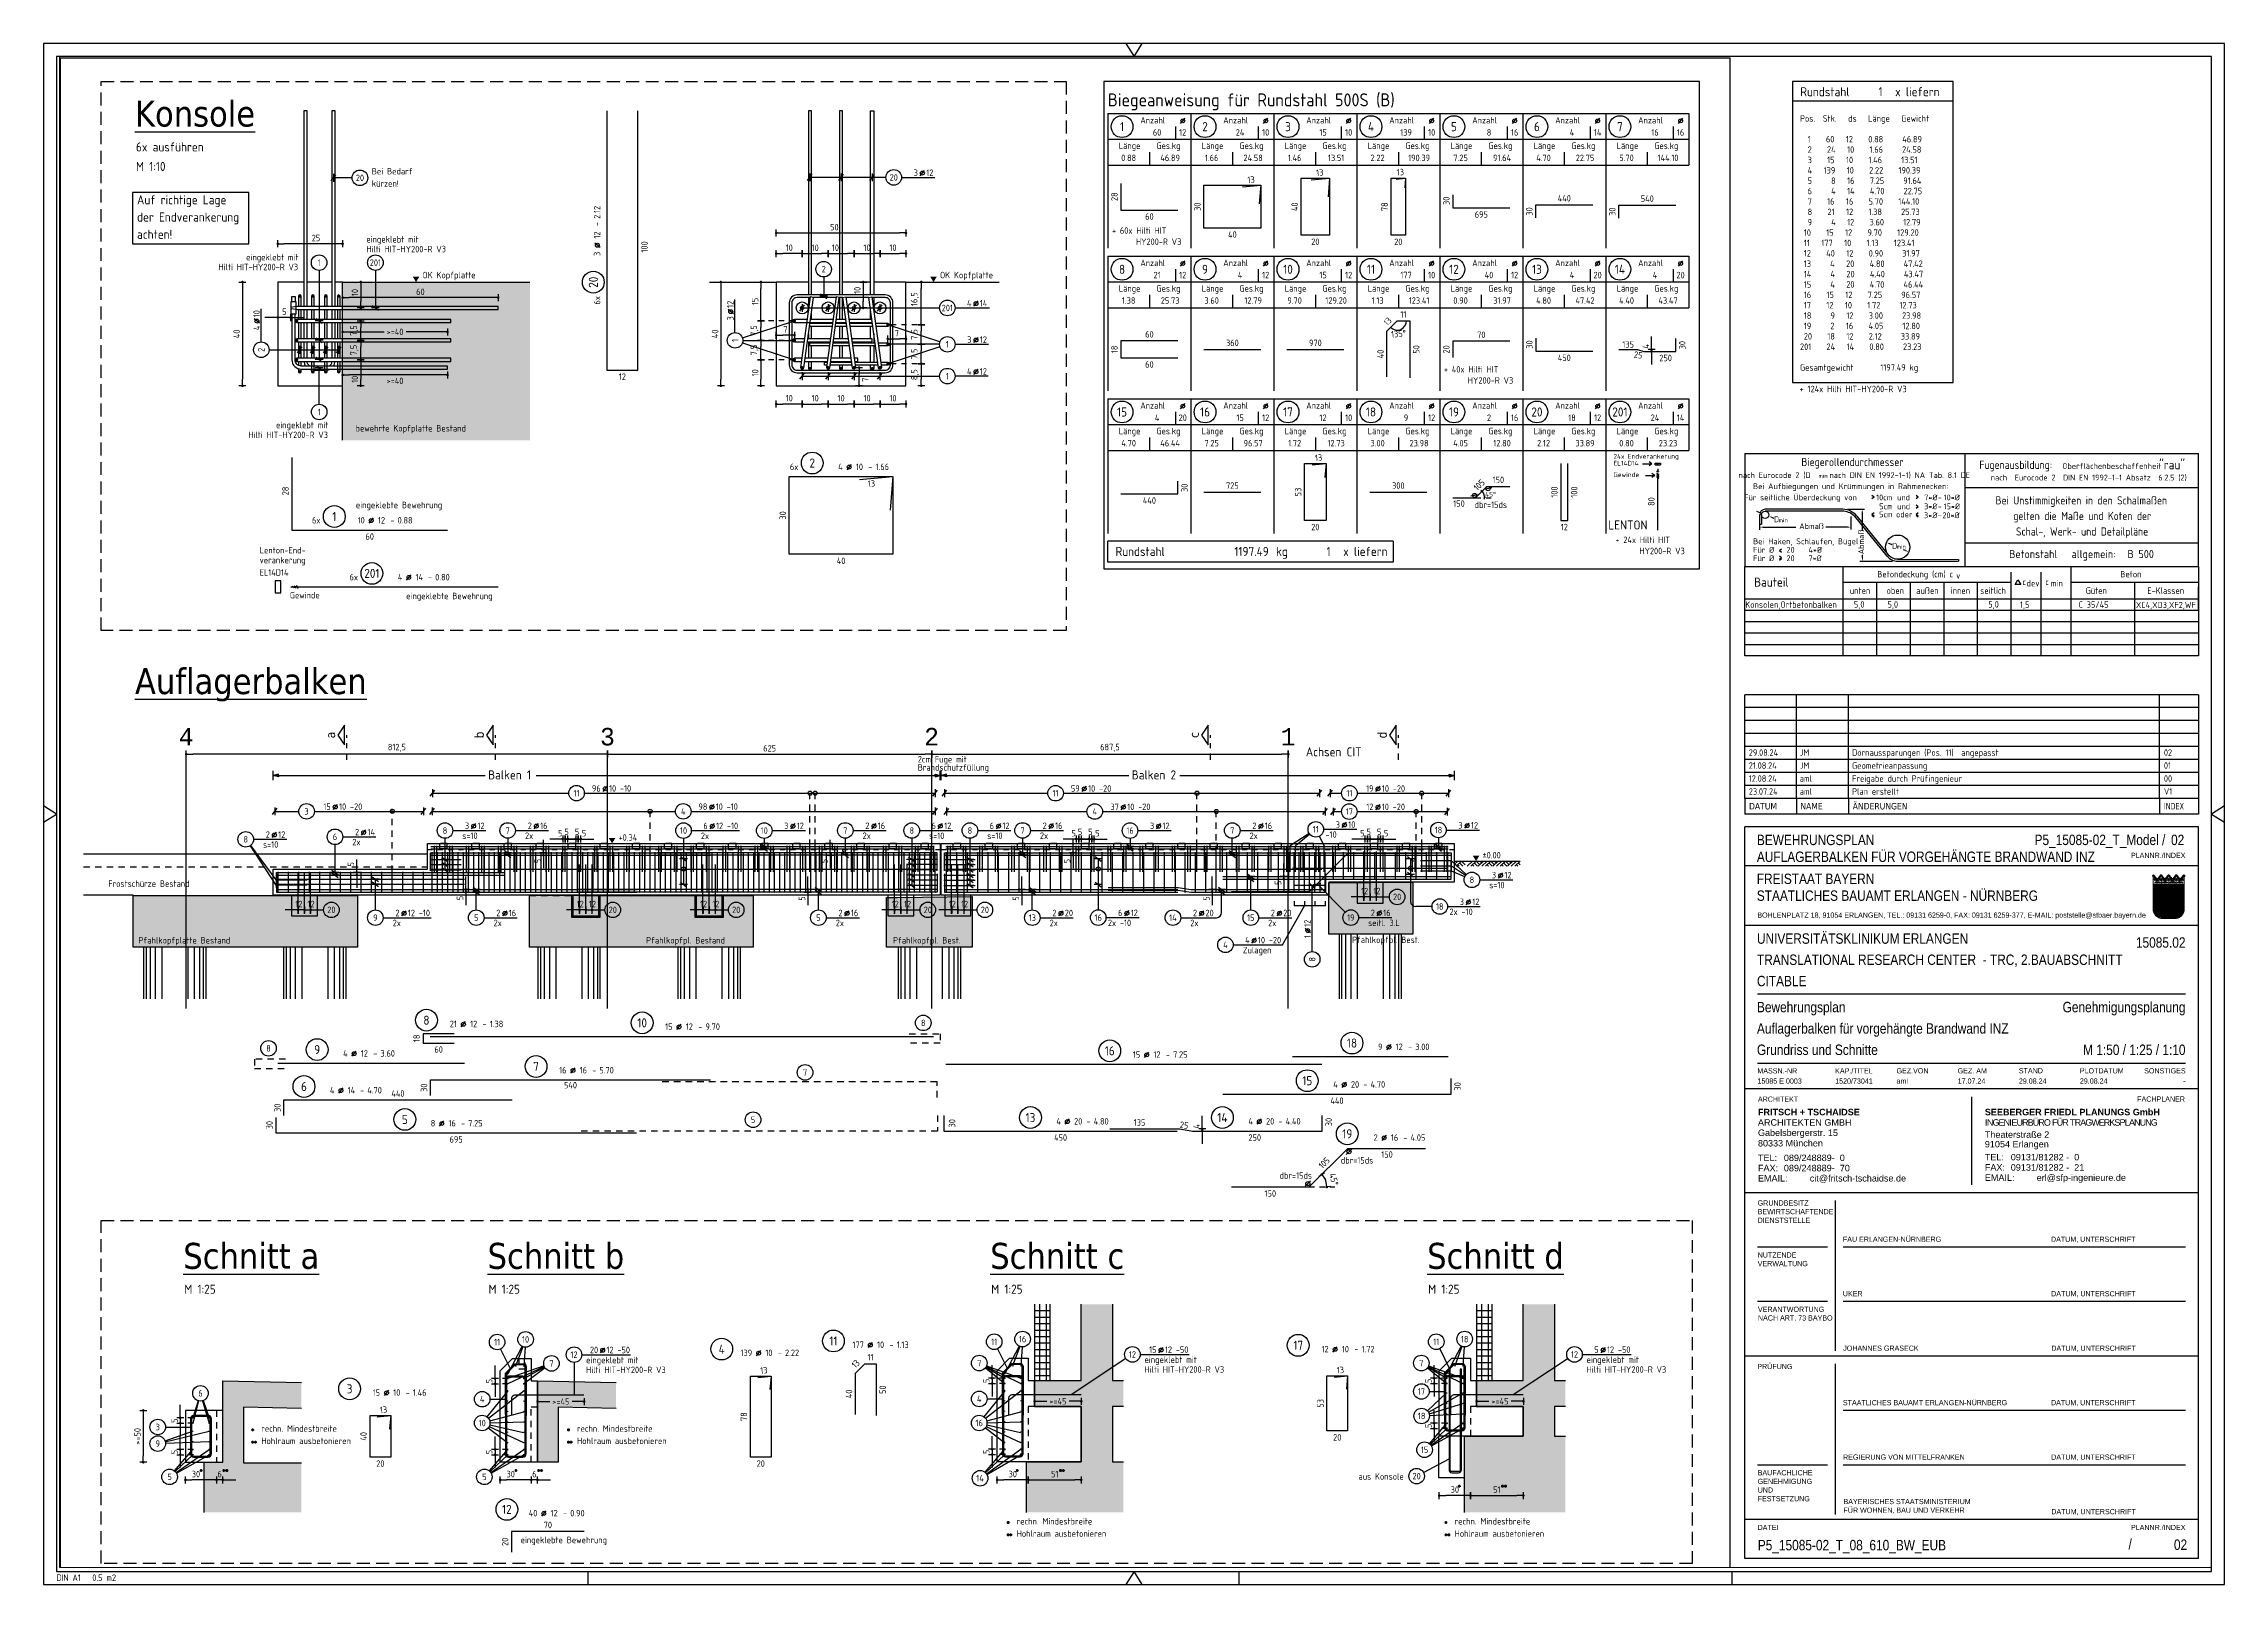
# Paper-space layout '08-610' of a CAD drawing. Extents: x 0 to 42, y 0 to 29.7.
# The model-space entities are those that its viewports show. They can reach past a viewport. Long polylines and large blocks are cut down to what shows.
import ezdxf
from ezdxf.enums import TextEntityAlignment as Align

# ---------------------------------------------------------------- set-up
doc = ezdxf.new("R2010")
doc.units = 0
doc.header["$LTSCALE"] = 0.5
doc.header["$MEASUREMENT"] = 0
doc.header["$PDMODE"] = 2
for name, pattern in [('AUSGEZOGEN', [1000.01, 1000, 0.01]), ('DASHDOTSMALL', [1.05, 0.5, -0.25, 0.05, -0.25]), ('DASHED2', [0.375, 0.25, -0.125]), ('DOT', [0.175, 0.05, -0.125]), ('HIDDEN', [0.375, 0.25, -0.125]), ('STRICHLINIE', [0.75, 0.5, -0.25]), ('STRICHPUNKT2', [0.55, 0.25, -0.125, 0.05, -0.125]), ('VERDECKT', [0.375, 0.25, -0.125])]:
    doc.linetypes.add(name, pattern=pattern)
doc.layers.get('0').update_dxf_attribs({"linetype": 'CONTINUOUS'})
doc.layers.get('Defpoints').update_dxf_attribs({"linetype": 'CONTINUOUS'})
for name, color, linetype in [('40 A Plankopf Text F+T', 7, 'CONTINUOUS'), ('ACHSEN', 7, 'CONTINUOUS'), ('BET-ANS', 7, 'CONTINUOUS'), ('BET-SCHN', 6, 'CONTINUOUS'), ('BETON', 7, 'CONTINUOUS'), ('DETAIL', 7, 'CONTINUOUS'), ('koten', 7, 'CONTINUOUS'), ('MASSE', 7, 'CONTINUOUS'), ('MAT', 7, 'CONTINUOUS'), ('OBJEKT', 7, 'CONTINUOUS'), ('RAHMEN', 7, 'CONTINUOUS'), ('RND', 7, 'CONTINUOUS'), ('RND_BILD', 7, 'CONTINUOUS'), ('SCHNITTE', 7, 'CONTINUOUS'), ('SCHRAFF', 7, 'CONTINUOUS'), ('STAHL', 7, 'CONTINUOUS'), ('STEMPEL', 7, 'CONTINUOUS'), ('TEXT', 7, 'CONTINUOUS'), ('VERDECKT', 7, 'CONTINUOUS')]:
    doc.layers.add(name, color=color, linetype=linetype)
doc.layers.add('ANSICHTSFENSTER', color=7, linetype='CONTINUOUS', plot=False)
doc.styles.add('ERSTELLTER_STIL_3', font='arial.ttf')
doc.styles.add('ERSTELLTER_STIL_4', font='arialbd.ttf')
doc.styles.add('HELV', font='tahoma.ttf')
doc.styles.add('liste', font='isocp-e.shx')
doc.styles.add('mono', font='monos.ttf')
doc.styles.add('plankopf_ArialN', font='ARIALN.TTF')
doc.styles.add('TXT', font='isocp.shx')
doc.dimstyles.new('DOT_I', dxfattribs={"dimscale": 0.5, "dimtxt": 0.25, "dimasz": 0.25, "dimexe": 0.1, "dimexo": 0.3, "dimgap": 0.1, "dimtad": 1, "dimdec": 3, "dimzin": 3, "dimtxsty": 'TXT', "dimblk": 'DOT', "dimblk1": 'DOT', "dimblk2": 'DOT', "dimsah": 1, "dimcen": 0.1, "dimse1": 1, "dimse2": 1, "dimazin": 0, "dimtfac": 1, "dimtdec": 4, "dimtix": 1, "dimtmove": 2, "dimatfit": 3, "dimldrblk": 'DOT', "dimfxl": 0, "dimtvp": 1, "dimtolj": 1, "dimtzin": 0, "dimarcsym": 0})
pattern_1 = [(0, (-322.07857, -163.97815), (8e-17, 0.254), [])]

psp = doc.layouts.new('08-610')

# ---------------------------------------------------------------- texts
at = {"style": 'plankopf_ArialN'}
psp.add_text('PLANNR./INDEX', height=0.1, dxfattribs=at).set_placement((41.299, 14.002), align=Align.RIGHT)
at = {"layer": 'BET-ANS', "insert": (33.036, 14.451), "char_height": 0.2, "attachment_point": 1, "style": 'plankopf_ArialN'}
psp.add_mtext('BEWEHRUNGSPLAN', dxfattribs=at)
at = {"layer": 'BET-ANS', "insert": (33.036, 14.126), "char_height": 0.2, "width": 6.66242, "attachment_point": 1, "style": 'plankopf_ArialN'}
psp.add_mtext('AUFLAGERBALKEN FÜR VORGEHÄNGTE BRANDWAND INZ ', dxfattribs=at)
at = {"layer": 'RAHMEN', "color": 7, "linetype": 'Continuous', "style": 'TXT'}
psp.add_text('nach Eurocode 2 (D     nach DIN EN 1992-1-1) NA Tab. 8.1 DE', height=0.1125, dxfattribs=at).set_placement((34.914, 21.326), align=Align.CENTER)
at = {"layer": 'RAHMEN', "color": 1, "linetype": 'Continuous', "style": 'TXT', "width": 0.95}
for s, p in [('Biegerollendurchmesser', (34.878, 21.557)), ('Fugenausbildung:', (38.027, 21.502)), ('Bei Unstimmigkeiten in den Schalmaßen', (39.292, 20.817)), ('gelten die Maße und Koten der', (39.309, 20.517)), ('Schal-, Werk- und Detailpläne', (39.306, 20.217))]:
    psp.add_text(s, height=0.1575, dxfattribs=at).set_placement(p, align=Align.CENTER)
at = {"layer": 'RAHMEN', "color": 7, "linetype": 'Continuous', "style": 'TXT'}
for s, height, p in [('Oberflächenbeschaffenheit ', 0.1125, (38.925, 21.502)), ('Bei Aufbiegungen und Krümmungen in Rahmenecken:', 0.1125, (32.962, 21.112)), ('nach  Eurocode 2  DIN EN 1992-1-1 Absatz  6.2.5 (2)', 0.1125, (37.545, 21.279)), ('10cm', 0.1125, (35.335, 20.896)), ('5cm', 0.1125, (35.394, 20.568)), ('5cm', 0.1125, (35.395, 20.724)), ('oder', 0.1125, (35.719, 20.568)), ('und', 0.1125, (35.739, 20.896)), ('und', 0.1125, (35.74, 20.724)), ('3*%%C', 0.1125, (36.258, 20.552)), ('3*%%C', 0.1125, (36.26, 20.724)), ('7*%%C', 0.1125, (36.261, 20.896)), ('-', 0.113, (36.521, 20.724)), ('-', 0.113, (36.522, 20.896)), ('20*%%C', 0.1125, (36.613, 20.552)), ('10*%%C', 0.1125, (36.637, 20.896)), ('15*%%C', 0.1125, (36.637, 20.724)), ('D', 0.113, (33.365, 20.475)), ('Abmaß', 0.1125, (33.853, 20.343)), ('-', 0.113, (36.52, 20.552)), ('Bei Haken, Schlaufen, Bügel', 0.1125, (32.964, 20.05)), ('Für %%C', 0.1125, (32.964, 19.886)), ('Für %%C', 0.1125, (32.964, 19.724)), ('20', 0.1125, (33.606, 19.886)), ('20', 0.1125, (33.606, 19.724)), ('4*%%C', 0.1125, (34.03, 19.886)), ('7*%%C', 0.1125, (34.03, 19.724)), ('D', 0.113, (35.642, 19.964))]:
    psp.add_text(s, height=height, dxfattribs=at).set_placement(p)
psp.add_text('Für seitliche Überdeckung von', height=0.1125, dxfattribs=at).set_placement((34.963, 20.896), align=Align.RIGHT)
psp.add_text('Abmaß', height=0.1125, rotation=90, dxfattribs=at).set_placement((35.103, 19.857))
at = {"layer": 'RAHMEN', "color": 1, "linetype": 'Continuous', "style": 'TXT'}
for s, height, p in [('Betonstahl', 0.1575, (37.901, 19.782)), ('allgemein:', 0.1575, (39.104, 19.782)), ('B 500 ', 0.1575, (40.183, 19.782)), ('Bauteil', 0.175, (32.983, 19.232)), ('Betondeckung (cm) c', 0.125, (35.356, 19.411)), ('v', 0.125, (36.878, 19.384)), ('c', 0.125, (38.155, 19.262)), ('dev', 0.125, (38.236, 19.236)), ('c', 0.125, (38.597, 19.262)), ('min', 0.125, (38.705, 19.236)), ('Beton', 0.125, (40.043, 19.411))]:
    psp.add_text(s, height=height, dxfattribs=at).set_placement(p)
at = {"layer": 'STEMPEL', "linetype": 'AUSGEZOGEN', "insert": (41.022, 14.451), "char_height": 0.2, "attachment_point": 1, "style": 'plankopf_ArialN'}
psp.add_mtext('02', dxfattribs=at)
at = {"layer": 'TEXT', "color": 1, "style": 'TXT'}
psp.add_text('"rau"', height=0.175, dxfattribs=at).set_placement((40.792, 21.495))
at = {"layer": 'TEXT', "color": 7, "linetype": 'AUSGEZOGEN', "style": 'TXT'}
for s, height, p in [('min', 0.0802, (34.224, 21.329)), ('min', 0.0802, (33.455, 20.473)), ('min', 0.0802, (35.732, 19.963)), ('Konsolen,Ortbetonbalken', 0.125, (32.812, 18.823)), ('unten', 0.125, (34.829, 19.093)), ('5,0', 0.125, (34.907, 18.828)), ('oben', 0.125, (35.536, 19.093)), ('5,0', 0.125, (35.555, 18.828)), ('außen', 0.125, (36.108, 19.093)), ('innen', 0.125, (36.774, 19.093)), ('seitlich', 0.125, (37.342, 19.093)), ('5,0', 0.125, (37.498, 18.828)), ('1,5', 0.125, (38.108, 18.823)), ('C 35/45', 0.125, (39.239, 18.823)), ('Güten', 0.125, (39.376, 19.093)), ('XC4,XD3,XF2,WF', 0.11875, (40.344, 18.82)), ('E-Klassen', 0.125, (40.564, 19.093))]:
    psp.add_text(s, height=height, dxfattribs=at).set_placement(p)

msp = doc.modelspace()

# ---------------------------------------------------------------- texts
at = {"layer": 'ACHSEN', "color": 6, "style": 'mono'}
for s, p in [('4', (234.0833, 44.2866)), ('3', (242.2083, 44.2866)), ('2', (248.4583, 44.2866)), ('1', (255.3333, 44.2866))]:
    msp.add_text(s, height=0.3375, dxfattribs=at).set_placement(p, align=Align.MIDDLE_CENTER)
at = {"layer": 'RND', "color": 7, "linetype": 'AUSGEZOGEN'}
for s, style, p in [('  Pos.  Stk.   ds   Länge   Gewicht', 'liste', (265.0563, 56.1415)), ('    1    60   12    0.88     46.89   ', 'liste', (265.0563, 55.7415)), ('    2    24   10    1.66     24.58   ', 'liste', (265.0563, 55.5415)), ('    3    15   10    1.46     13.51   ', 'liste', (265.0563, 55.3415)), ('    4   139   10    2.22    190.39   ', 'liste', (265.0563, 55.1415)), ('    7    16   16    5.70    144.10   ', 'liste', (265.0563, 54.5415)), ('    5     8   16    7.25     91.64   ', 'liste', (265.0563, 54.9415)), ('    6     4   14    4.70     22.75   ', 'liste', (265.0563, 54.7415)), ('    9     4   12    3.60     12.79   ', 'liste', (265.0563, 54.1415)), ('    8    21   12    1.38     25.73   ', 'liste', (265.0563, 54.3415)), ('eingeklebt mit', 'TXT', (237.5584, 53.8119)), ('   10    15   12    9.70    129.20   ', 'liste', (265.0563, 53.9415)), ('   11   177   10    1.13    123.41   ', 'liste', (265.0563, 53.7415)), ('eingeklebt mit', 'TXT', (235.242, 53.4665)), ('   12    40   12    0.90     31.97   ', 'liste', (265.0563, 53.5415)), ('   13     4   20    4.80     47.42   ', 'liste', (265.0563, 53.3415)), ('   14     4   20    4.40     43.47   ', 'liste', (265.0563, 53.1415)), ('   15     4   20    4.70     46.44   ', 'liste', (265.0563, 52.9415)), ('   16    15   12    7.25     96.57   ', 'liste', (265.0563, 52.7415)), ('   17    12   10    1.72     12.73   ', 'liste', (265.0563, 52.5415)), ('   18     9   12    3.00     23.98   ', 'liste', (265.0563, 52.3415)), ('   19     2   16    4.05     12.80   ', 'liste', (265.0563, 52.1415)), ('  201    24   14    0.80     23.23   ', 'liste', (265.0563, 51.7415)), ('   20    18   12    2.12     33.89   ', 'liste', (265.0563, 51.9415)), ('  Gesamtgewicht       1197.49 kg', 'liste', (265.0563, 51.3415)), ('eingeklebt mit', 'TXT', (235.8165, 50.2317)), ('eingeklebte Bewehrung ', 'TXT', (237.3569, 48.6902)), ('eingeklebte Bewehrung ', 'TXT', (238.3274, 46.937)), ('eingeklebt mit', 'TXT', (241.7964, 32.2087)), ('eingeklebt mit', 'TXT', (252.5639, 32.2144)), ('eingeklebt mit', 'TXT', (261.0879, 32.2144)), ('eingeklebte Bewehrung ', 'TXT', (240.5348, 28.7398))]:
    msp.add_text(s, height=0.125, dxfattribs=dict(at, style=style)).set_placement(p)
at = {"layer": 'RND', "color": 7, "linetype": 'AUSGEZOGEN', "style": 'TXT'}
for s, rotation, p in [('100', 90, (242.9211, 53.7271)), ('13', 5, (247.2984, 49.1672)), ('28', 90, (235.9996, 49.0224)), ('30', 90, (245.5886, 48.5517)), ('18', 90, (238.5284, 38.4712)), ('30', 90, (238.6707, 37.5199)), ('30', 90, (258.6007, 37.5455)), ('30', 90, (235.8436, 37.1331)), ('30', 90, (235.6907, 36.7984)), ('30', 90, (248.853, 36.8347)), ('25', 350.79423, (253.3286, 36.7985)), ('30', 90, (256.115, 36.8587)), ('105', 45, (256.0273, 36.0695)), ('11', 360, (247.2818, 32.3246)), ('13', 5, (245.2242, 32.0728)), ('13', 45, (246.9934, 32.1973)), ('13', 5, (256.3407, 32.0785)), ('40', 90, (246.8661, 31.6182)), ('50', 90, (247.5161, 31.6996)), ('13', 5, (237.8899, 31.313)), ('78', 90, (244.8398, 31.1798)), ('53', 90, (255.9563, 31.4353)), ('40', 90, (237.5053, 30.7998)), ('20', 360, (256.2812, 30.7803)), ('20', 360, (245.1647, 30.275)), ('20', 90, (240.2344, 28.7657))]:
    msp.add_text(s, height=0.125, rotation=rotation, dxfattribs=at).set_placement(p, align=Align.MIDDLE)
for s, p in [('12', (242.4961, 51.2271)), ('60', (237.6246, 48.1454)), ('40', (246.7136, 47.6767)), ('60', (238.9534, 38.2562)), ('440', (238.1686, 37.4081)), ('540', (241.4957, 37.5682)), ('440', (256.2757, 37.2705)), ('695', (239.2907, 36.5234)), ('450', (250.9457, 36.5597)), ('135', (252.4682, 36.8497)), ('250', (254.69, 36.5597)), ('150', (257.2407, 36.2334)), ('150', (254.9907, 35.4812)), ('20', (237.8303, 30.2748)), ('70', (241.0594, 29.0907))]:
    msp.add_text(s, height=0.125, dxfattribs=at).set_placement(p, align=Align.MIDDLE)
at = {"layer": 'RND_BILD', "color": 6, "linetype": 'AUSGEZOGEN', "style": 'TXT'}
msp.add_text('Biegeanweisung für Rundstahl 500S (B)', height=0.25, dxfattribs=at).set_placement((251.8585, 56.4369))
at = {"layer": 'RND_BILD', "color": 7, "linetype": 'AUSGEZOGEN', "style": 'TXT'}
for s, rotation, p in [('13', 5, (254.6195, 55.0236)), ('13', 5, (255.9445, 55.1611)), ('13', 5, (257.4972, 55.1687)), ('28', 90, (251.9835, 54.6953)), ('30', 90, (258.3835, 54.6162)), ('30', 90, (253.5835, 54.5022)), ('40', 90, (255.4585, 54.5022)), ('78', 90, (257.1925, 54.5022)), ('30', 90, (259.9835, 54.4111)), ('30', 90, (261.5835, 54.4066)), ('13', 45, (257.2499, 52.2908)), ('11', 360, (257.5583, 52.4272)), ('18', 90, (251.9835, 51.7522)), ('40', 90, (257.1135, 51.6626)), ('50', 90, (257.8035, 51.7522)), ('20', 90, (258.3835, 51.7522)), ('30', 90, (259.9835, 51.846)), ('30', 90, (262.9335, 51.8339)), ('60', 360, (252.6585, 51.4622)), ('25', 350.79423, (262.0841, 51.6445)), ('13', 5, (255.9206, 49.665)), ('105', 45, (259.017, 49.1375)), ('30', 90, (253.3335, 49.0838)), ('53', 90, (255.5261, 49.0022)), ('100', 90, (260.4675, 49.0022)), ('100', 90, (260.8495, 49.0022)), ('80', 90, (262.3364, 48.8186)), ('20', 360, (255.8585, 48.3272))]:
    msp.add_text(s, height=0.125, rotation=rotation, dxfattribs=at).set_placement(p, align=Align.MIDDLE)
for s, height, p in [('440', 0.125, (260.6585, 54.6647)), ('540', 0.125, (262.2585, 54.6577)), ('60', 0.125, (252.6585, 54.3136)), ('695', 0.125, (259.0585, 54.3534)), ('40', 0.125, (254.2585, 53.9647)), ('20', 0.125, (255.8585, 53.8272)), ('20', 0.125, (257.4585, 53.8272)), ('60', 0.125, (252.6585, 52.0422)), ('360', 0.125, (254.2585, 51.8772)), ('970', 0.125, (255.8585, 51.8772)), ('70', 0.125, (259.0585, 52.0343)), ('135', 0.125, (261.8897, 51.8477)), ('450', 0.125, (260.6585, 51.5905)), ('250', 0.125, (262.6127, 51.5869)), ('150', 0.125, (259.388, 49.2363)), ('440', 0.125, (252.6585, 48.8397)), ('725', 0.125, (254.2585, 49.1272)), ('300', 0.125, (257.4585, 49.1272)), ('150', 0.125, (258.6281, 48.7785)), ('45%%D', 0.09375, (259.2373, 48.9582)), ('12', 0.125, (260.6585, 48.3272))]:
    msp.add_text(s, height=height, dxfattribs=at).set_placement(p, align=Align.MIDDLE)
at = {"layer": 'RND_BILD', "color": 102, "linetype": 'Continuous', "style": 'TXT'}
for s, p in [('24x Endverankerung', (261.6081, 49.645)), ('Gewinde', (261.6046, 49.2926)), ('EL14D14', (261.608, 49.5139))]:
    msp.add_text(s, height=0.09, dxfattribs=at).set_placement(p)
at = {"layer": 'TEXT', "color": 6, "linetype": 'AUSGEZOGEN', "style": 'HELV'}
for s, p in [('%%UKonsole', (233.098, 56.0474)), ('%%UAuflagerbalken', (233.098, 45.1078)), ('%%UAuflagerbalken', (233.098, 45.1078)), ('%%USchnitt a', (234.0302, 34.0287)), ('%%USchnitt b', (239.8971, 34.0287)), ('%%USchnitt c', (249.589, 34.0287)), ('%%USchnitt d', (258.014, 34.0287))]:
    msp.add_text(s, height=0.5, dxfattribs=at).set_placement(p)
at = {"layer": 'TEXT', "color": 1, "linetype": 'AUSGEZOGEN', "style": 'TXT'}
for s, p in [('6x ausführen', (233.1175, 55.5671)), ('M 1:10', (233.1175, 55.1905)), ('Auf richtige Lage', (233.1378, 54.5478)), ('der Endverankerung', (233.1378, 54.2153)), ('achten!', (233.1378, 53.8828)), ('LENTON', (261.5077, 48.2799)), ('Achsen CIT ', (255.6755, 43.9068)), ('Balken 1', (239.9085, 43.4625)), ('Balken 2', (252.3185, 43.4625)), ('M 1:25', (234.0497, 33.5485)), ('M 1:25', (239.9166, 33.5485)), ('M 1:25', (249.6085, 33.5485)), ('M 1:25', (258.0335, 33.5485))]:
    msp.add_text(s, height=0.175, dxfattribs=at).set_placement(p)
at = {"layer": 'TEXT', "color": 7, "linetype": 'AUSGEZOGEN', "style": 'TXT'}
for s, p in [('Bei Bedarf', (237.6646, 55.124)), ('kürzen!', (237.6646, 54.8865)), ('+ 60x Hilti HIT', (251.9373, 53.9798)), ('HY200-R V3', (252.3984, 53.7656)), ('Hilti HIT-HY200-R V3', (237.5584, 53.623)), ('Hilti HIT-HY200-R V3', (234.709, 53.2776)), ('+ 40x Hilti HIT', (258.3373, 51.3059)), ('HY200-R V3', (258.7984, 51.0917)), ('+ 124x Hilti HIT-HY200-R V3', (265.1968, 50.9266)), ('Hilti HIT-HY200-R V3', (235.2835, 50.0428)), ('bewehrte Kopfplatte Bestand', (237.3516, 50.1691)), ('dbr=15ds', (258.9296, 48.6943)), ('Lenton-End-', (235.5023, 47.8185)), ('+ 24x Hilti HIT', (261.6446, 48.0182)), ('verankerung', (235.5023, 47.6272)), ('HY200-R V3', (262.1057, 47.804)), ('EL14D14', (235.5023, 47.3897)), ('Gewinde', (236.0847, 46.9515)), ('2cm Fuge mit', (248.1914, 43.7891)), ('Brandschutzfüllung', (248.1914, 43.6323)), ('Frostschürze Bestand', (232.5835, 41.3911)), ('Pfahlkopfplatte Bestand', (233.1655, 40.2995)), ('Pfahlkopfpl. Bestand', (242.9549, 40.2995)), ('Pfahlkopfpl. Best.', (247.7155, 40.2995)), ('Pfahlkopfpl. Best.', (256.5651, 40.3085)), ('dbr=15ds', (256.3498, 36.0575)), ('dbr=15ds', (255.1684, 35.7645)), ('Hilti HIT-HY200-R V3', (241.7964, 32.0198)), ('Hilti HIT-HY200-R V3', (252.5639, 32.0255)), ('Hilti HIT-HY200-R V3', (261.0879, 32.0255)), ('rechn. Mindestbreite', (235.5339, 30.8872)), ('Hohlraum ausbetonieren', (235.5339, 30.6497)), ('rechn. Mindestbreite', (241.6211, 30.8871)), ('Hohlraum ausbetonieren', (241.6211, 30.6496)), ('aus Konsole', (256.6901, 29.9641)), ('rechn. Mindestbreite', (250.0989, 29.1002)), ('rechn. Mindestbreite', (258.5433, 29.1002)), ('Hohlraum ausbetonieren', (250.0989, 28.8627)), ('Hohlraum ausbetonieren', (258.5433, 28.8627))]:
    msp.add_text(s, height=0.125, dxfattribs=at).set_placement(p)

# ---------------------------------------------------------------- blocks, each defined once
blk = doc.blocks.new('Plankopf-ER')
at = {"layer": 'RAHMEN', "color": 7, "linetype": 'Continuous'}
for p, q in [((-0.5, 4.6), (-18, 4.6)), ((-18, 4.1), (-18, 4.6)), ((-16, 4.1), (-16, 4.6)), ((-14, 4.1), (-14, 4.6)), ((-2, 4.1), (-2, 4.6)), ((-0.5, 4.6), (-0.5, 4.1)), ((-0.5, 4.1), (-18, 4.1)), ((-18, 3.6), (-18, 4.1)), ((-0.5, 3.6), (-18, 3.6)), ((-18, 3.1), (-18, 3.6)), ((-16, 3.6), (-16, 4.1)), ((-16, 3.1), (-16, 3.6)), ((-14, 3.6), (-14, 4.1)), ((-14, 3.1), (-14, 3.6)), ((-2, 3.6), (-2, 4.1)), ((-2, 3.1), (-2, 3.6)), ((-0.5, 4.1), (-0.5, 3.6)), ((-0.5, 3.6), (-0.5, 3.1)), ((-0.5, 3.1), (-18, 3.1)), ((-18, 2.6), (-18, 3.1)), ((-0.5, 2.6), (-18, 2.6)), ((-18, 2.1), (-18, 2.6)), ((-16, 2.6), (-16, 3.1)), ((-16, 2.1), (-16, 2.6)), ((-14, 2.6), (-14, 3.1)), ((-14, 2.1), (-14, 2.6)), ((-2, 2.6), (-2, 3.1)), ((-2, 2.1), (-2, 2.6)), ((-0.5, 3.1), (-0.5, 2.6)), ((-0.5, 2.6), (-0.5, 2.1)), ((-0.5, 2.1), (-18, 2.1)), ((-18, 1.6), (-18, 2.1)), ((-16, 1.6), (-16, 2.1)), ((-14, 1.6), (-14, 2.1)), ((-2, 1.6), (-2, 2.1)), ((-0.5, 2.1), (-0.5, 1.6)), ((-0.5, 1.6), (-18, 1.6)), ((-18, 1.1), (-18, 1.6)), ((-0.5, 1.1), (-18, 1.1)), ((-18, 0.6), (-18, 1.1)), ((-16, 1.1), (-16, 1.6)), ((-16, 0.6), (-16, 1.1)), ((-14, 1.1), (-14, 1.6)), ((-14, 0.6), (-14, 1.1)), ((-2, 1.1), (-2, 1.6)), ((-2, 0.6), (-2, 1.1)), ((-0.5, 1.6), (-0.5, 1.1)), ((-0.5, 1.1), (-0.5, 0.6)), ((-0.5, 0.6), (-18, 0.6)), ((-18, 0.6), (-18, 0)), ((-0.5, 0), (-18, 0)), ((-16, 0.6), (-16, 0)), ((-14, 0.6), (-14, 0)), ((-2, 0.6), (-2, 0)), ((-0.5, 0.6), (-0.5, 0))]:
    blk.add_line(p, q, dxfattribs=at)
at = {"layer": 'RAHMEN', "color": 7, "linetype": 'Continuous', "style": 'TXT'}
for tag, p in [('INDEX-D8', (-17.841, 4.242)), ('INDEX-N8', (-15.876, 4.242)), ('INDEX-X8', (-13.857, 4.242)), ('INDEX8', (-1.833, 4.242)), ('INDEX-D7', (-17.841, 3.742)), ('INDEX-D6', (-17.841, 3.242)), ('INDEX-N7', (-15.876, 3.742)), ('INDEX-N6', (-15.876, 3.242)), ('INDEX-X7', (-13.857, 3.742)), ('INDEX-X6', (-13.857, 3.242)), ('INDEX7', (-1.833, 3.742)), ('INDEX6', (-1.833, 3.242)), ('INDEX-D5', (-17.841, 2.742)), ('INDEX-N5', (-15.876, 2.742)), ('INDEX-X5', (-13.857, 2.742)), ('INDEX5', (-1.833, 2.742)), ('INDEX-D4', (-17.841, 2.242)), ('INDEX-D3', (-17.841, 1.742)), ('INDEX-N4', (-15.876, 2.242)), ('INDEX-N3', (-15.876, 1.742)), ('INDEX-X4', (-13.857, 2.242)), ('INDEX-X3', (-13.857, 1.742)), ('INDEX4', (-1.833, 2.242)), ('INDEX3', (-1.833, 1.742)), ('INDEX-D2', (-17.841, 1.242)), ('INDEX-D1', (-17.841, 0.742)), ('INDEX-N2', (-15.876, 1.242)), ('INDEX-N1', (-15.876, 0.742)), ('INDEX-X2', (-13.857, 1.242)), ('INDEX-X1', (-13.857, 0.742)), ('INDEX2', (-1.833, 1.242)), ('INDEX1', (-1.833, 0.742))]:
    blk.add_attdef(tag, p, '', height=0.25, dxfattribs=at)
at = {"layer": 'STEMPEL', "color": 7, "linetype": 'Continuous', "style": 'HELV'}
for s, p in [('DATUM', (-17.833, 0.176)), ('NAME', (-15.853, 0.176)), ('ÄNDERUNGEN', (-13.833, 0.176))]:
    blk.add_text(s, height=0.25, dxfattribs=at).set_placement(p)
at = {"layer": 'STEMPEL', "color": 7, "linetype": 'Continuous', "style": 'HELV', "width": 0.8}
blk.add_text('INDEX', height=0.25, dxfattribs=at).set_placement((-1.833, 0.176))
blk = doc.blocks.new('Bundeslandwappen')
at = {"lineweight": 9, "true_color": 0xffffff}
for points in [[(-5.75, 16.5), (-5.98, 16.5), (-5.98, 16.29), (-5.75, 16.29)], [(-5.09, 15.68), (-5.31, 15.68), (-5.31, 15.47), (-5.09, 15.47)], [(-3.49, 15.68), (-3.71, 15.68), (-3.71, 15.47), (-3.49, 15.47)], [(-2.82, 16.5), (-3.05, 16.5), (-3.05, 16.29), (-2.82, 16.29)], [(-2.15, 15.68), (-2.38, 15.68), (-2.38, 15.47), (-2.15, 15.47)], [(-0.56, 15.68), (-0.78, 15.68), (-0.78, 15.47), (-0.56, 15.47)], [(0.11, 16.5), (-0.11, 16.5), (-0.11, 16.29), (0.11, 16.29)], [(0.78, 15.68), (0.56, 15.68), (0.56, 15.47), (0.78, 15.47)], [(2.38, 15.68), (2.15, 15.68), (2.15, 15.47), (2.38, 15.47)], [(3.05, 16.5), (2.82, 16.5), (2.82, 16.29), (3.05, 16.29)], [(3.71, 15.68), (3.49, 15.68), (3.49, 15.47), (3.71, 15.47)], [(5.31, 15.68), (5.09, 15.68), (5.09, 15.47), (5.31, 15.47)], [(5.98, 16.5), (5.75, 16.5), (5.75, 16.29), (5.98, 16.29)]]:
    blk.add_hatch(color=7, dxfattribs=at).paths.add_polyline_path(points)
at = {"true_color": 0xffffff}
for points in [[(-5.34, 12.59), (-5.7, 12.59), (-5.7, 12.19), (-5.07, 11.96)], [(-3.57, 8.42), (-5.7, 9.18), (-5.7, 6.17), (-2.07, 4.88)], [(-1.42, 10.67), (-5.07, 11.96), (-3.57, 8.42), (0.08, 7.13)], [(0.86, 12.59), (-2.24, 12.59), (-1.42, 10.67), (2.23, 9.38)], [(3.96, 12.59), (1.66, 12.59), (4.37, 11.63)], [(5.7, 8.15), (2.23, 9.38), (3.73, 5.84), (5.7, 5.14)], [(5.7, 11.16), (4.37, 11.63), (5.7, 8.5)], [(-5.7, 6.14), (-5.7, 3.7, 0.041392), (-5.65, 3.14), (-4.21, 2.63)], [(-0.56, 1.34), (-4.21, 2.63), (-3.29, 0.45, 0.073774), (-2.3, 0.3), (-0.12, 0.3)], [(1.58, 3.59), (-2.07, 4.88), (-0.56, 1.34), (2.36, 0.3, 0.043654), (2.95, 0.36)], [(3.73, 5.84), (0.08, 7.13), (1.58, 3.59), (5.23, 2.29)]]:
    blk.add_hatch(color=7, dxfattribs=at).paths.add_polyline_path(points)
at = {"lineweight": 9}
h = blk.add_hatch(dxfattribs=at)
h.set_pattern_fill('ANSI31', color=256, scale=0.08, angle=315, style=0)
h.set_pattern_definition(pattern_1)
h.paths.add_polyline_path([(-5.07, 11.96), (-5.7, 12.19), (-5.7, 9.18), (-3.57, 8.42)])
h = blk.add_hatch(dxfattribs=at)
h.set_pattern_fill('ANSI31', color=256, scale=0.08, angle=315, style=0)
h.set_pattern_definition(pattern_1)
h.paths.add_polyline_path([(-2.24, 12.59), (-5.34, 12.59), (-5.07, 11.96), (-1.42, 10.67)])
h = blk.add_hatch(dxfattribs=at)
h.set_pattern_fill('ANSI31', color=256, scale=0.08, angle=315, style=0)
h.set_pattern_definition(pattern_1)
h.paths.add_polyline_path([(0.08, 7.13), (-3.57, 8.42), (-2.07, 4.88), (1.58, 3.59)])
h = blk.add_hatch(dxfattribs=at)
h.set_pattern_fill('ANSI31', color=256, scale=0.08, angle=315, style=0)
h.set_pattern_definition(pattern_1)
h.paths.add_polyline_path([(2.23, 9.38), (-1.42, 10.67), (0.08, 7.13), (3.73, 5.84)])
h = blk.add_hatch(dxfattribs=at)
h.set_pattern_fill('ANSI31', color=256, scale=0.08, angle=315, style=0)
h.set_pattern_definition(pattern_1)
h.paths.add_polyline_path([(4.37, 11.63), (1.66, 12.59), (0.86, 12.59), (2.23, 9.38), (5.7, 8.15), (5.7, 8.5)])
h = blk.add_hatch(dxfattribs=at)
h.set_pattern_fill('ANSI31', color=256, scale=0.08, angle=315, style=0)
h.set_pattern_definition(pattern_1)
h.paths.add_polyline_path([(5.7, 12.59), (3.96, 12.59), (4.37, 11.63), (5.7, 11.16)])
h = blk.add_hatch(dxfattribs=at)
h.set_pattern_fill('ANSI31', color=256, scale=0.08, angle=315, style=0)
h.set_pattern_definition(pattern_1)
h.paths.add_polyline_path([(-2.07, 4.88), (-5.7, 6.17), (-5.7, 6.14), (-4.21, 2.63), (-0.56, 1.34)])
h = blk.add_hatch(dxfattribs=at)
h.set_pattern_fill('ANSI31', color=256, scale=0.08, angle=315, style=0)
h.set_pattern_definition(pattern_1)
h.paths.add_polyline_path([(-4.21, 2.63), (-5.65, 3.14, 0.285055), (-3.29, 0.45)])
h = blk.add_hatch(dxfattribs=at)
h.set_pattern_fill('ANSI31', color=256, scale=0.08, angle=315, style=0)
h.set_pattern_definition(pattern_1)
h.paths.add_polyline_path([(-0.56, 1.34), (-0.12, 0.3), (2.3, 0.3, 0.004354), (2.36, 0.3)])
h = blk.add_hatch(dxfattribs=at)
h.set_pattern_fill('ANSI31', color=256, scale=0.08, angle=315, style=0)
h.set_pattern_definition(pattern_1)
h.paths.add_polyline_path([(5.31, 2.11), (5.23, 2.29), (1.58, 3.59), (2.95, 0.36, 0.22704)])
h = blk.add_hatch(dxfattribs=at)
h.set_pattern_fill('ANSI31', color=256, scale=0.08, angle=315, style=0)
h.set_pattern_definition(pattern_1)
h.paths.add_polyline_path([(5.7, 5.14), (3.73, 5.84), (5.23, 2.29), (5.37, 2.24, 0.111178), (5.7, 3.7)])
for p, q in [((-6, 16.1), (-6, 3.7)), ((-6, 13.29), (6, 13.29)), ((-6, 12.94), (6, 12.94)), ((-5.7, 12.59), (-5.7, 3.7)), ((-5.7, 12.59), (5.7, 12.59)), ((-5.7, 12.19), (5.7, 8.15)), ((-5.7, 9.18), (5.7, 5.14)), ((-5.64, 14.97), (-5.64, 15.18)), ((-5.61, 16.59), (-5.62, 16.68)), ((-5.34, 12.59), (-0.12, 0.3)), ((-5.33, 15.19), (-5.33, 15.05)), ((-4.68, 14.54), (-5.26, 14.54)), ((-4.12, 14.54), (-3.54, 14.54)), ((-3.47, 15.19), (-3.47, 15.05)), ((-3.36, 13.9), (-2.93, 14.17)), ((-2.93, 13.63), (-3.36, 13.9)), ((-3.19, 16.59), (-3.18, 16.67)), ((-3.16, 14.97), (-3.16, 15.18)), ((-2.93, 15.58), (-2.93, 14.47)), ((-2.93, 14.17), (-2.5, 13.9)), ((-2.5, 13.9), (-2.93, 13.63)), ((-2.71, 14.97), (-2.71, 15.18)), ((-2.68, 16.59), (-2.69, 16.67)), ((-2.4, 15.19), (-2.4, 15.05)), ((-1.74, 14.54), (-2.32, 14.54)), ((-2.24, 12.59), (2.95, 0.36)), ((-1.19, 14.54), (-0.61, 14.54)), ((-0.54, 15.19), (-0.54, 15.05)), ((0, 14.17), (-0.43, 13.9)), ((-0.43, 13.9), (0, 13.63)), ((-0.25, 16.59), (-0.24, 16.67)), ((-0.22, 14.97), (-0.22, 15.18)), ((0, 15.58), (0, 14.47)), ((0.43, 13.9), (0, 14.17)), ((0, 13.63), (0.43, 13.9)), ((0.22, 14.97), (0.22, 15.18)), ((0.25, 16.59), (0.24, 16.67)), ((0.54, 15.19), (0.54, 15.05)), ((1.19, 14.54), (0.61, 14.54)), ((0.86, 12.59), (5.31, 2.11)), ((1.66, 12.59), (5.7, 11.16)), ((1.74, 14.54), (2.32, 14.54)), ((2.4, 15.19), (2.4, 15.05)), ((2.93, 14.17), (2.5, 13.9)), ((2.5, 13.9), (2.93, 13.63)), ((2.68, 16.59), (2.69, 16.67)), ((2.71, 14.97), (2.71, 15.18)), ((2.93, 15.58), (2.93, 14.47)), ((3.36, 13.9), (2.93, 14.17)), ((2.93, 13.63), (3.36, 13.9)), ((3.16, 14.97), (3.16, 15.18)), ((3.19, 16.59), (3.18, 16.67)), ((3.47, 15.19), (3.47, 15.05)), ((4.12, 14.54), (3.54, 14.54)), ((3.96, 12.59), (5.7, 8.5)), ((4.68, 14.54), (5.26, 14.54)), ((5.33, 15.19), (5.33, 15.05)), ((5.61, 16.59), (5.62, 16.68)), ((5.64, 14.97), (5.64, 15.18)), ((5.7, 3.7), (5.7, 12.59)), ((6, 3.7), (6, 16.1)), ((-5.7, 6.17), (5.37, 2.24)), ((-5.7, 6.14), (-3.29, 0.45)), ((-5.66, 3.14), (2.36, 0.3)), ((-2.3, 0.3), (2.3, 0.3)), ((-2.3, 0), (2.3, 0))]:
    blk.add_line(p, q, dxfattribs=at)
for points in [[(-5.75, 16.29), (-5.98, 16.29), (-5.98, 16.5), (-5.75, 16.5)], [(-5.09, 15.47), (-5.31, 15.47), (-5.31, 15.68), (-5.09, 15.68)], [(-4.07, 13.71), (-4.83, 13.71), (-4.83, 14.1), (-4.07, 14.1)], [(-3.71, 15.47), (-3.49, 15.47), (-3.49, 15.68), (-3.71, 15.68)], [(-2.82, 16.29), (-3.05, 16.29), (-3.05, 16.5), (-2.82, 16.5)], [(-2.15, 15.47), (-2.38, 15.47), (-2.38, 15.68), (-2.15, 15.68)], [(-1.8, 13.71), (-1.04, 13.71), (-1.04, 14.1), (-1.8, 14.1)], [(-0.78, 15.47), (-0.56, 15.47), (-0.56, 15.68), (-0.78, 15.68)], [(0.11, 16.29), (-0.11, 16.29), (-0.11, 16.5), (0.11, 16.5)], [(0.78, 15.47), (0.56, 15.47), (0.56, 15.68), (0.78, 15.68)], [(1.8, 13.71), (1.04, 13.71), (1.04, 14.1), (1.8, 14.1)], [(2.15, 15.47), (2.38, 15.47), (2.38, 15.68), (2.15, 15.68)], [(3.05, 16.29), (2.82, 16.29), (2.82, 16.5), (3.05, 16.5)], [(3.71, 15.47), (3.49, 15.47), (3.49, 15.68), (3.71, 15.68)], [(4.07, 13.71), (4.83, 13.71), (4.83, 14.1), (4.07, 14.1)], [(5.09, 15.47), (5.31, 15.47), (5.31, 15.68), (5.09, 15.68)], [(5.75, 16.29), (5.98, 16.29), (5.98, 16.5), (5.75, 16.5)]]:
    blk.add_lwpolyline(points, close=True, dxfattribs=at)
for centre in [(-5.28, 13.9), (-3.71, 13.9), (-2.2, 13.9), (-0.68, 13.9), (0.68, 13.9), (2.2, 13.9), (3.71, 13.9), (5.28, 13.9)]:
    blk.add_circle(centre, 0.123, dxfattribs=at)
for centre, radius, start, end in [((-2.93, 16.58), 0.264, 24.0166, 155.34093), ((0, 16.58), 0.264, 24.0166, 155.34093), ((2.93, 16.58), 0.264, 24.0166, 155.34093), ((-5.89, 16.45), 0.362, 44.66814, 253.11831), ((-5.67, 16.67), 0.05, 6.6615, 44.66814), ((-5.49, 15.18), 0.157, 3.2756, 179.55206), ((-5.19, 14.99), 0.453, 182.83284, 261.30427), ((-5.56, 16.59), 0.05, 186.6615, 265.62087), ((-5.42, 15.99), 0.179, 74.78828, 15.13561), ((-5.59, 16.26), 0.281, 346.02321, 85.62087), ((-5.36, 16.21), 0.05, 254.78828, 346.02321), ((-5.26, 15.23), 0.191, 249.63581, 3.08566), ((-5.2, 16.05), 0.05, 93.06329, 195.13561), ((-5.19, 15.87), 0.224, 350.95424, 93.06329), ((-5.02, 15.24), 0.05, 82.94673, 183.08566), ((-4.99, 15.54), 0.249, 262.94673, 77.88554), ((-4.92, 15.83), 0.05, 170.95424, 257.88554), ((-4.62, 14.89), 0.224, 71.40005, 0), ((-4.71, 14.85), 0.312, 275.96495, 353.97732), ((-4.4, 15.24), 0.208, 317.07745, 222.92255), ((-4.18, 14.89), 0.224, 180, 108.59995), ((-4.09, 14.85), 0.312, 186.02268, 264.03505), ((-3.81, 15.54), 0.249, 102.11446, 277.05327), ((-3.88, 15.83), 0.05, 282.11446, 9.04576), ((-3.61, 15.87), 0.224, 86.93671, 189.04576), ((-3.78, 15.24), 0.05, 356.91434, 97.05327), ((-3.54, 15.23), 0.191, 176.91434, 290.36419), ((-3.6, 16.05), 0.05, 344.86439, 86.93671), ((-3.38, 15.99), 0.179, 164.86439, 105.21172), ((-3.61, 14.99), 0.453, 278.69573, 357.16716), ((-3.21, 16.26), 0.281, 94.37913, 193.97679), ((-3.44, 16.21), 0.05, 193.97679, 285.21172), ((-3.31, 15.18), 0.157, 0.44794, 176.7244), ((-3.24, 16.59), 0.05, 274.37913, 353.3385), ((-3.13, 16.67), 0.05, 155.22882, 173.3385), ((-2.55, 15.18), 0.157, 3.2756, 179.55206), ((-2.26, 14.99), 0.453, 182.83284, 261.30427), ((-2.74, 16.66), 0.05, 6.6615, 24.0166), ((-2.63, 16.59), 0.05, 186.6615, 265.62087), ((-2.49, 15.99), 0.179, 74.78828, 15.13561), ((-2.65, 16.26), 0.281, 346.02321, 85.62087), ((-2.43, 16.21), 0.05, 254.78828, 346.02321), ((-2.33, 15.23), 0.191, 249.63581, 3.08566), ((-2.27, 16.05), 0.05, 93.06329, 195.13561), ((-2.26, 15.87), 0.224, 350.95424, 93.06329), ((-2.09, 15.24), 0.05, 82.94673, 183.08566), ((-2.05, 15.54), 0.249, 262.94673, 77.88554), ((-1.99, 15.83), 0.05, 170.95424, 257.88554), ((-1.69, 14.89), 0.224, 71.40005, 0), ((-1.78, 14.85), 0.312, 275.96495, 353.97732), ((-1.47, 15.24), 0.208, 317.07745, 222.92255), ((-1.24, 14.89), 0.224, 180, 108.59995), ((-1.16, 14.85), 0.312, 186.02268, 264.03505), ((-0.88, 15.54), 0.249, 102.11446, 277.05327), ((-0.94, 15.83), 0.05, 282.11446, 9.04576), ((-0.67, 15.87), 0.224, 86.93671, 189.04576), ((-0.84, 15.24), 0.05, 356.91434, 97.05327), ((-0.6, 15.23), 0.191, 176.91434, 290.36419), ((-0.66, 16.05), 0.05, 344.86439, 86.93671), ((-0.44, 15.99), 0.179, 164.86439, 105.21172), ((-0.68, 14.99), 0.453, 278.69573, 357.16716), ((-0.28, 16.26), 0.281, 94.37913, 193.97679), ((-0.5, 16.21), 0.05, 193.97679, 285.21172), ((-0.38, 15.18), 0.157, 0.44794, 176.7244), ((-0.3, 16.59), 0.05, 274.37913, 353.3385), ((-0.19, 16.67), 0.05, 155.22882, 173.3385), ((0.38, 15.18), 0.157, 3.2756, 179.55206), ((0.68, 14.99), 0.453, 182.83284, 261.30427), ((0.19, 16.66), 0.05, 6.6615, 24.0166), ((0.3, 16.59), 0.05, 186.6615, 265.62087), ((0.44, 15.99), 0.179, 74.78828, 15.13561), ((0.28, 16.26), 0.281, 346.02321, 85.62087), ((0.5, 16.21), 0.05, 254.78828, 346.02321), ((0.6, 15.23), 0.191, 249.63581, 3.08566), ((0.66, 16.05), 0.05, 93.06329, 195.13561), ((0.67, 15.87), 0.224, 350.95424, 93.06329), ((0.84, 15.24), 0.05, 82.94673, 183.08566), ((0.88, 15.54), 0.249, 262.94673, 77.88554), ((0.94, 15.83), 0.05, 170.95424, 257.88554), ((1.24, 14.89), 0.224, 71.40005, 0), ((1.16, 14.85), 0.312, 275.96495, 353.97732), ((1.47, 15.24), 0.208, 317.07745, 222.92255), ((1.69, 14.89), 0.224, 180, 108.59995), ((1.78, 14.85), 0.312, 186.02268, 264.03505), ((2.05, 15.54), 0.249, 102.11446, 277.05327), ((1.99, 15.83), 0.05, 282.11446, 9.04576), ((2.26, 15.87), 0.224, 86.93671, 189.04576), ((2.09, 15.24), 0.05, 356.91434, 97.05327), ((2.33, 15.23), 0.191, 176.91434, 290.36419), ((2.27, 16.05), 0.05, 344.86439, 86.93671), ((2.49, 15.99), 0.179, 164.86439, 105.21172), ((2.26, 14.99), 0.453, 278.69573, 357.16716), ((2.65, 16.26), 0.281, 94.37913, 193.97679), ((2.43, 16.21), 0.05, 193.97679, 285.21172), ((2.55, 15.18), 0.157, 0.44794, 176.7244), ((2.63, 16.59), 0.05, 274.37913, 353.3385), ((2.74, 16.67), 0.05, 155.22882, 173.3385), ((3.31, 15.18), 0.157, 3.2756, 179.55206), ((3.61, 14.99), 0.453, 182.83284, 261.30427), ((3.13, 16.66), 0.05, 6.6615, 24.0166), ((3.24, 16.59), 0.05, 186.6615, 265.62087), ((3.38, 15.99), 0.179, 74.78828, 15.13561), ((3.21, 16.26), 0.281, 346.02321, 85.62087), ((3.44, 16.21), 0.05, 254.78828, 346.02321), ((3.54, 15.23), 0.191, 249.63581, 3.08566), ((3.6, 16.05), 0.05, 93.06329, 195.13561), ((3.61, 15.87), 0.224, 350.95424, 93.06329), ((3.78, 15.24), 0.05, 82.94673, 183.08566), ((3.81, 15.54), 0.249, 262.94673, 77.88554), ((3.88, 15.83), 0.05, 170.95424, 257.88554), ((4.18, 14.89), 0.224, 71.40005, 0), ((4.09, 14.85), 0.312, 275.96495, 353.97732), ((4.4, 15.24), 0.208, 317.07745, 222.92255), ((4.62, 14.89), 0.224, 180, 108.59995), ((4.71, 14.85), 0.312, 186.02268, 264.03505), ((4.99, 15.54), 0.249, 102.11446, 277.05327), ((4.92, 15.83), 0.05, 282.11446, 9.04576), ((5.19, 15.87), 0.224, 86.93671, 189.04576), ((5.02, 15.24), 0.05, 356.91434, 97.05327), ((5.26, 15.23), 0.191, 176.91434, 290.36419), ((5.2, 16.05), 0.05, 344.86439, 86.93671), ((5.42, 15.99), 0.179, 164.86439, 105.21172), ((5.19, 14.99), 0.453, 278.69573, 357.16716), ((5.59, 16.26), 0.281, 94.37913, 193.97679), ((5.36, 16.21), 0.05, 193.97679, 285.21172), ((5.49, 15.18), 0.157, 0.44794, 176.7244), ((5.56, 16.59), 0.05, 274.37913, 353.3385), ((5.67, 16.67), 0.05, 135.33186, 173.3385), ((5.89, 16.45), 0.362, 286.88169, 135.33186), ((-2.3, 3.7), 3.7, 180, 270), ((-2.3, 3.7), 3.4, 180, 270), ((2.3, 3.7), 3.7, 270, 0), ((2.3, 3.7), 3.4, 270, 0)]:
    blk.add_arc(centre, radius, start, end, dxfattribs=at)
blk = doc.blocks.new('Plankopf_PU')
for p, q in [((-18.5, 25.4), (-18.5, 27.7)), ((-1, 27.7), (-18.5, 27.7)), ((-1, 27.7), (-18.5, 27.7)), ((-1, 25.4), (-1, 27.7)), ((-1, 25.4), (-18.5, 25.4)), ((-1, 25.4), (-18.5, 25.4)), ((-18.5, 19.1), (-18.5, 25.4)), ((-1, 19.1), (-1, 25.4)), ((-1.5, 22.75), (-18, 22.75)), ((-18, 20.1), (-1.5, 20.1)), ((-18.5, 15.1), (-18.5, 19.1)), ((-1, 19.1), (-18.5, 19.1)), ((-9.75, 18.8), (-9.75, 15.4)), ((-1, 15.1), (-1, 19.1)), ((-1, 15.1), (-18.5, 15.1)), ((-1, 15.1), (-18.5, 15.1)), ((-18.5, 8.8), (-18.5, 15.1)), ((-15, 9), (-15, 14.8)), ((-1, 8.8), (-1, 15.1)), ((-15.3, 13), (-18, 13)), ((-1.5, 13), (-14.7, 13)), ((-15.3, 10.9), (-18, 10.9)), ((-1.5, 10.9), (-14.7, 10.9)), ((-18.5, 2.5), (-18.5, 8.8)), ((-1, 8.8), (-18.5, 8.8)), ((-15, 2.7), (-15, 8.5)), ((-1, 2.5), (-1, 8.8)), ((-1.5, 6.7), (-14.7, 6.7)), ((-15.3, 4.6), (-18, 4.6)), ((-1.5, 4.6), (-14.7, 4.6)), ((-1, 2.5), (-18.5, 2.5)), ((-18.5, 1), (-18.5, 2.5)), ((-1, 2.5), (-18.5, 2.5)), ((-1, 1), (-1, 2.5)), ((-1, 1), (-18.5, 1))]:
    blk.add_line(p, q)
at = {"xscale": 0.1, "yscale": 0.1, "zscale": 0.1}
blk.add_blockref('Bundeslandwappen', (-2.148, 25.669), dxfattribs=at)
at = {"linetype": 'AUSGEZOGEN', "lineweight": 35, "style": 'plankopf_ArialN'}
for s, height, p in [('FREISTAAT BAYERN', 0.4, (-18.032, 27.401)), ('PRÜFUNG', 0.2, (-18.013, 8.5))]:
    blk.add_text(s, height=height, dxfattribs=at).set_placement(p, align=Align.TOP_LEFT)
blk.add_text('STAATLICHES BAUAMT ERLANGEN - NÜRNBERG', height=0.4, dxfattribs=at).set_placement((-18.032, 26.552), align=Align.MIDDLE_LEFT)
at = {"style": 'plankopf_ArialN'}
for s, p in [('BOHLENPLATZ 18, 91054 ERLANGEN, TEL.: 09131 6259-0, FAX: 09131 6259-377, E-MAIL: poststelle@stbaer.bayern.de', (-18.012, 25.702)), ('MASSN.-NR', (-18.011, 19.698)), ('KAP./TITEL', (-15.01, 19.698)), ('GEZ.VON', (-12.644, 19.7)), ('GEZ. AM', (-10.286, 19.7)), ('STAND', (-7.927, 19.702)), ('PLOTDATUM', (-5.574, 19.7)), ('FAU ERLANGEN-NÜRNBERG', (-14.712, 13.207)), ('DATUM, UNTERSCHRIFT', (-6.687, 13.207)), ('UKER', (-14.712, 11.107)), ('DATUM, UNTERSCHRIFT', (-6.68, 11.106)), ('JOHANNES GRASECK', (-14.7, 9.005)), ('DATUM, UNTERSCHRIFT', (-6.675, 9.005)), ('STAATLICHES BAUAMT ERLANGEN-NÜRNBERG', (-14.712, 6.907)), ('DATUM, UNTERSCHRIFT', (-6.687, 6.907)), ('REGIERUNG VON MITTELFRANKEN', (-14.705, 4.806)), ('DATUM, UNTERSCHRIFT', (-6.68, 4.806)), ('DATUM, UNTERSCHRIFT', (-6.675, 2.705)), ('DATEI', (-18.002, 2.095))]:
    blk.add_text(s, height=0.2, dxfattribs=at).set_placement(p)
for s, p in [('SONSTIGES', (-1.493, 19.7)), ('PLANNR./INDEX', (-1.501, 2.095))]:
    blk.add_text(s, height=0.2, dxfattribs=at).set_placement(p, align=Align.RIGHT)
at = {"linetype": 'AUSGEZOGEN', "lineweight": 35, "style": 'plankopf_ArialN'}
blk.add_text('ARCHITEKT', height=0.2, dxfattribs=at).set_placement((-17.989, 18.607))
blk.add_text('FACHPLANER', height=0.2, dxfattribs=at).set_placement((-1.52, 18.611), align=Align.RIGHT)
at = {"style": 'plankopf_ArialN'}
for s, insert, char_height, attachment_point in [('P5_15085-02_T_Model /', (-2.277, 28.903), 0.4, 3), ('29.08.24', (-5.574, 19.303), 0.2, 7), ('P5_15085-02_T_08_610_BW_EUB', (-17.994, 1.713), 0.4, 1), (' /', (-3.824, 1.749), 0.4, 1)]:
    blk.add_mtext(s, dxfattribs=dict(at, insert=insert, char_height=char_height, attachment_point=attachment_point))
at = {"char_height": 0.2, "attachment_point": 1, "style": 'plankopf_ArialN'}
for s, insert, width in [('GRUNDBESITZ\\PBEWIRTSCHAFTENDE DIENSTSTELLE', (-18, 14.804), 2.5), ('NUTZENDE^JVERWALTUNG', (-17.998, 12.8), 2.69843), ('VERANTWORTUNG  NACH ART. 73 BAYBO', (-17.988, 10.705), 2.68768), ('BAUFACHLICHE GENEHMIGUNG UND FESTSETZUNG', (-17.998, 4.404), 2.2311), ('BAYERISCHES STAATSMINISTERIUM ^JFÜR WOHNEN, BAU UND VERKEHR', (-14.689, 3.294), 9.29412)]:
    blk.add_mtext(s, dxfattribs=dict(at, insert=insert, width=width))
at = {"style": 'plankopf_ArialN'}
for tag, p in [('PROJEKTBEZEICHNUNGZ1', (-18.025, 24.578)), ('PROJEKTBEZEICHNUNGZ2', (-18.025, 23.761)), ('PROJEKTBEZEICHNUNGZ3', (-18.025, 22.941))]:
    blk.add_attdef(tag, text='', height=0.4, dxfattribs=at).set_placement(p, align=Align.BOTTOM_LEFT)
for tag, p in [('GEB.-NR', (-1.5, 24.946)), ('X', (-1.507, 1.749))]:
    blk.add_attdef(tag, text='', height=0.4, dxfattribs=at).set_placement(p, align=Align.TOP_RIGHT)
for tag, p, height in [('PLANINHALTZ1', (-18.025, 22.055), 0.4), ('PLANINHALTZ2', (-18.025, 21.232), 0.4), ('PLANINHALTZ3', (-18.025, 20.409), 0.4), ('MASSN.-NR', (-18.005, 19.303), 0.2), ('KAPITEL/TITEL', (-15.01, 19.303), 0.2), ('GEZ_VON', (-12.644, 19.303), 0.2), ('GEZ_AM', (-10.286, 19.303), 0.2), ('STAND', (-7.927, 19.303), 0.2)]:
    blk.add_attdef(tag, p, '', height=height, dxfattribs=at)
for tag, height, p in [('PLANUNGSPHASE', 0.4, (-1.5, 22.055)), ('PROJEKTKATEGORIE', 0.4, (-1.5, 21.232)), ('MAßSTAB', 0.4, (-1.5, 20.409)), ('SONSTIGES', 0.2, (-1.5, 19.303))]:
    blk.add_attdef(tag, text='', height=height, dxfattribs=at).set_placement(p, align=Align.RIGHT)
at = {"layer": '40 A Plankopf Text F+T', "color": 7, "linetype": 'Continuous', "lineweight": 13, "char_height": 0.25, "attachment_point": 7}
for s, insert, style in [('\\A1;ARCHITEKTEN GMBH', (-17.988, 17.68), 'ERSTELLTER_STIL_3'), ('\\A1;FRITSCH + TSCHAIDSE ', (-17.988, 18.081), 'ERSTELLTER_STIL_4'), ('\\A1;SEEBERGER FRIEDL PLANUNGS GmbH', (-9.238, 18.081), 'ERSTELLTER_STIL_4'), ('\\A1;{\\T0.8;INGENIEURBÜRO FÜR TRAGWERKSPLANUNG}', (-9.238, 17.68), 'ERSTELLTER_STIL_3'), ('\\A1;80333 München', (-17.988, 16.879), 'ERSTELLTER_STIL_3'), ('\\A1;Gabelsbergerstr. 15', (-17.988, 17.212), 'ERSTELLTER_STIL_3'), ('\\A1;Theaterstraße 2', (-9.238, 17.212), 'ERSTELLTER_STIL_3'), ('\\A1;91054 Erlangen', (-9.238, 16.771), 'ERSTELLTER_STIL_3')]:
    blk.add_mtext(s, dxfattribs=dict(at, insert=insert, style=style))
at = {"layer": '40 A Plankopf Text F+T', "color": 7, "linetype": 'Continuous', "lineweight": 13, "char_height": 0.25, "attachment_point": 7, "line_spacing_factor": 0.945293, "style": 'ERSTELLTER_STIL_3'}
for s, insert in [('\\A1;TEL: ^I089/248889-  0\\PFAX: ^I089/248889-  70\\PEMAIL: ^Icit@fritsch-tschaidse.de', (-17.988, 15.481)), ('\\A1;TEL: ^I09131/81282 -  0\\PFAX: ^I09131/81282 -  21\\PEMAIL: ^Ierl@sfp-ingenieure.de', (-9.238, 15.481))]:
    blk.add_mtext(s, dxfattribs=dict(at, insert=insert))
blk = doc.blocks.new('DINA1')
at = {"layer": 'RAHMEN'}
for p, q in [((0, 59.4), (0, 0)), ((84.1, 59.4), (0, 59.4)), ((84.1, 0), (84.1, 59.4)), ((0, 0), (84.1, 0))]:
    blk.add_line(p, q, dxfattribs=at)
at = {"layer": 'RAHMEN', "color": 5}
for p, q in [((0.5, 58.9), (0.5, 0.5)), ((83.6, 58.9), (0.5, 58.9)), ((83.6, 0.5), (83.6, 58.9)), ((0.5, 0.5), (83.6, 0.5))]:
    blk.add_line(p, q, dxfattribs=at)
at = {"layer": 'RAHMEN', "color": 7, "linetype": 'Continuous'}
for p, q in [((41.74, 59.4), (42.05, 58.9)), ((42.05, 58.9), (42.36, 59.4)), ((0.5, 29.7), (0, 30.01)), ((0, 29.39), (0.5, 29.7)), ((84.1, 30.01), (83.6, 29.7)), ((83.6, 29.7), (84.1, 29.39)), ((42.05, 0.5), (41.74, 0)), ((42.36, 0), (42.05, 0.5))]:
    blk.add_line(p, q, dxfattribs=at)
at = {"layer": 'RAHMEN', "color": 7}
for p, q in [((21, 0), (21, 0.5)), ((46.1, 0), (46.1, 0.5)), ((65.1, 0.5), (65.1, 0))]:
    blk.add_line(p, q, dxfattribs=at)
at = {"layer": 'RAHMEN', "color": 7, "style": 'TXT'}
blk.add_text('DIN A1   0.5 m2', height=0.25, dxfattribs=at).set_placement((0.489, 0.133))
blk = doc.blocks.new('okrd_o')
at = {"layer": 'koten', "color": 7, "linetype": 'Continuous'}
blk.add_solid([(-0.125, 0.202), (0.125, 0.202), (0, 0)], dxfattribs=at)
at = {"layer": 'koten', "style": 'TXT'}
blk.add_attdef('OKRD', (0.25, 0.1), '', height=0.25, dxfattribs=at)
blk = doc.blocks.new('DOT')
at = {"layer": 'MASSE', "color": 7, "linetype": 'Continuous'}
for p, q in [((0, 0), (-1, 0)), ((0, 0.54), (0, -0.54))]:
    blk.add_line(p, q, dxfattribs=at)
at = {"layer": 'MASSE', "color": 7, "linetype": 'Continuous', "const_width": 0.2}
blk.add_lwpolyline([(-0.1, 0, 1), (0.1, 0, 1)], format="xyb", close=True, dxfattribs=at)
blk = doc.blocks.new('*D359')
at = {"layer": 'Defpoints', "color": 0, "linetype": 'AUSGEZOGEN', "transparency": 16777216}
for p in [(235.852, 53.787), (235.852, 53.787), (237.102, 53.787)]:
    blk.add_point(p, dxfattribs=at)
at = {"layer": 'MASSE', "color": 0, "linetype": 'AUSGEZOGEN', "lineweight": -2, "transparency": 16777216}
blk.add_line((236.977, 53.787), (235.977, 53.787), dxfattribs=at)
at = {"layer": 'MASSE', "color": 0, "linetype": 'AUSGEZOGEN', "lineweight": -2, "transparency": 16777216, "xscale": 0.125, "yscale": 0.125, "zscale": 0.125, "rotation": 180}
blk.add_blockref('DOT', (235.852, 53.787), dxfattribs=at)
at = {"layer": 'MASSE', "color": 0, "linetype": 'AUSGEZOGEN', "lineweight": -2, "transparency": 16777216, "xscale": 0.125, "yscale": 0.125, "zscale": 0.125}
blk.add_blockref('DOT', (237.102, 53.787), dxfattribs=at)
at = {"layer": 'MASSE', "color": 0, "linetype": 'AUSGEZOGEN', "transparency": 16777216, "insert": (236.588, 53.9), "char_height": 0.125, "attachment_point": 5, "style": 'TXT'}
blk.add_mtext('\\A1;25', dxfattribs=at)
blk = doc.blocks.new('*D360')
at = {"layer": 'Defpoints', "color": 0, "linetype": 'AUSGEZOGEN', "transparency": 16777216}
for p in [(245.464, 53.996), (247.964, 53.996), (247.964, 53.996)]:
    blk.add_point(p, dxfattribs=at)
at = {"layer": 'MASSE', "color": 0, "linetype": 'AUSGEZOGEN', "lineweight": -2, "transparency": 16777216}
blk.add_line((245.589, 53.996), (247.839, 53.996), dxfattribs=at)
at = {"layer": 'MASSE', "color": 0, "linetype": 'AUSGEZOGEN', "lineweight": -2, "transparency": 16777216, "xscale": 0.125, "yscale": 0.125, "zscale": 0.125, "rotation": 180}
blk.add_blockref('DOT', (245.464, 53.996), dxfattribs=at)
at = {"layer": 'MASSE', "color": 0, "linetype": 'AUSGEZOGEN', "lineweight": -2, "transparency": 16777216, "xscale": 0.125, "yscale": 0.125, "zscale": 0.125}
blk.add_blockref('DOT', (247.964, 53.996), dxfattribs=at)
at = {"layer": 'MASSE', "color": 0, "linetype": 'AUSGEZOGEN', "transparency": 16777216, "insert": (246.584, 54.108), "char_height": 0.125, "attachment_point": 5, "style": 'TXT'}
blk.add_mtext('\\A1;50', dxfattribs=at)
blk = doc.blocks.new('*D361')
at = {"layer": 'Defpoints', "color": 0, "linetype": 'AUSGEZOGEN', "transparency": 16777216}
for p in [(235.171, 53.051), (235.171, 51.051), (235.171, 51.051)]:
    blk.add_point(p, dxfattribs=at)
at = {"layer": 'MASSE', "color": 0, "linetype": 'AUSGEZOGEN', "lineweight": -2, "transparency": 16777216}
blk.add_line((235.171, 52.926), (235.171, 51.176), dxfattribs=at)
at = {"layer": 'MASSE', "color": 0, "linetype": 'AUSGEZOGEN', "lineweight": -2, "transparency": 16777216, "xscale": 0.125, "yscale": 0.125, "zscale": 0.125}
for p, rotation in [((235.171, 53.051), 90), ((235.171, 51.051), 270)]:
    blk.add_blockref('DOT', p, dxfattribs=dict(at, rotation=rotation))
at = {"layer": 'MASSE', "color": 0, "linetype": 'AUSGEZOGEN', "transparency": 16777216, "insert": (235.059, 52.051), "char_height": 0.125, "attachment_point": 5, "rotation": 90, "style": 'TXT'}
blk.add_mtext('\\A1;40', dxfattribs=at)
blk = doc.blocks.new('*D362')
at = {"layer": 'Defpoints', "color": 0, "linetype": 'AUSGEZOGEN', "transparency": 16777216}
for p in [(244.395, 53.051), (244.395, 51.051), (244.395, 51.051)]:
    blk.add_point(p, dxfattribs=at)
at = {"layer": 'MASSE', "color": 0, "linetype": 'AUSGEZOGEN', "lineweight": -2, "transparency": 16777216}
blk.add_line((244.395, 52.926), (244.395, 51.176), dxfattribs=at)
at = {"layer": 'MASSE', "color": 0, "linetype": 'AUSGEZOGEN', "lineweight": -2, "transparency": 16777216, "xscale": 0.125, "yscale": 0.125, "zscale": 0.125}
for p, rotation in [((244.395, 53.051), 90), ((244.395, 51.051), 270)]:
    blk.add_blockref('DOT', p, dxfattribs=dict(at, rotation=rotation))
at = {"layer": 'MASSE', "color": 0, "linetype": 'AUSGEZOGEN', "transparency": 16777216, "insert": (244.283, 52.051), "char_height": 0.125, "attachment_point": 5, "rotation": 90, "style": 'TXT'}
blk.add_mtext('\\A1;40', dxfattribs=at)
blk = doc.blocks.new('RND_AUSZ')
at = {"layer": 'RND', "color": 7, "linetype": 'Continuous'}
blk.add_line((1.341, 0.262), (1.509, 0.466), dxfattribs=at)
at = {"layer": 'RND', "color": 1, "linetype": 'Continuous'}
blk.add_circle((0, 0.52), 0.42, dxfattribs=at)
at = {"layer": 'RND', "color": 7, "linetype": 'Continuous'}
blk.add_circle((1.425, 0.364), 0.075, dxfattribs=at)
at = {"layer": 'RND', "color": 7, "linetype": 'Continuous', "style": 'TXT'}
blk.add_text('-', height=0.25, dxfattribs=at).set_placement((2.163, 0.25))
for tag, p in [('WIEOFT', (-0.536, 0.25)), ('STK', (1.174, 0.25))]:
    blk.add_attdef(tag, text='', height=0.25, dxfattribs=at).set_placement(p, align=Align.RIGHT)
at = {"layer": 'RND', "color": 1, "linetype": 'Continuous', "style": 'TXT'}
blk.add_attdef('POS', text='', height=0.35, dxfattribs=at).set_placement((0, 0.52), align=Align.MIDDLE)
at = {"layer": 'RND', "color": 7, "linetype": 'Continuous', "style": 'TXT'}
for tag, p in [('DS', (1.683, 0.25)), ('LANG', (2.441, 0.25)), ('TEXT', (3.669, 0.25))]:
    blk.add_attdef(tag, p, '', height=0.25, dxfattribs=at)
blk = doc.blocks.new('*D355')
at = {"layer": 'Defpoints', "color": 0, "linetype": 'AUSGEZOGEN', "transparency": 16777216}
for p in [(235.852, 52.365), (235.852, 52.365), (236.102, 52.365)]:
    blk.add_point(p, dxfattribs=at)
at = {"layer": 'MASSE', "color": 0, "linetype": 'AUSGEZOGEN', "lineweight": -2, "transparency": 16777216}
for p, q in [((235.727, 52.365), (235.602, 52.365)), ((236.102, 52.365), (235.852, 52.365)), ((236.227, 52.365), (236.352, 52.365))]:
    blk.add_line(p, q, dxfattribs=at)
at = {"layer": 'MASSE', "color": 0, "linetype": 'AUSGEZOGEN', "lineweight": -2, "transparency": 16777216, "xscale": 0.125, "yscale": 0.125, "zscale": 0.125}
blk.add_blockref('DOT', (235.852, 52.365), dxfattribs=at)
at = {"layer": 'MASSE', "color": 0, "linetype": 'AUSGEZOGEN', "lineweight": -2, "transparency": 16777216, "xscale": 0.125, "yscale": 0.125, "zscale": 0.125, "rotation": 180}
blk.add_blockref('DOT', (236.102, 52.365), dxfattribs=at)
at = {"layer": 'MASSE', "color": 0, "linetype": 'AUSGEZOGEN', "transparency": 16777216, "insert": (235.977, 52.478), "char_height": 0.125, "attachment_point": 5, "style": 'TXT'}
blk.add_mtext('\\A1;5', dxfattribs=at)
blk = doc.blocks.new('*D356')
at = {"layer": 'Defpoints', "color": 0, "linetype": 'AUSGEZOGEN', "transparency": 16777216}
for p in [(245.464, 53.6), (245.464, 53.6), (245.964, 53.6)]:
    blk.add_point(p, dxfattribs=at)
at = {"layer": 'MASSE', "color": 0, "linetype": 'AUSGEZOGEN', "lineweight": -2, "transparency": 16777216}
blk.add_line((245.839, 53.6), (245.589, 53.6), dxfattribs=at)
at = {"layer": 'MASSE', "color": 0, "linetype": 'AUSGEZOGEN', "lineweight": -2, "transparency": 16777216, "xscale": 0.125, "yscale": 0.125, "zscale": 0.125, "rotation": 180}
blk.add_blockref('DOT', (245.464, 53.6), dxfattribs=at)
at = {"layer": 'MASSE', "color": 0, "linetype": 'AUSGEZOGEN', "lineweight": -2, "transparency": 16777216, "xscale": 0.125, "yscale": 0.125, "zscale": 0.125}
blk.add_blockref('DOT', (245.964, 53.6), dxfattribs=at)
at = {"layer": 'MASSE', "color": 0, "linetype": 'AUSGEZOGEN', "transparency": 16777216, "insert": (245.714, 53.712), "char_height": 0.125, "attachment_point": 5, "style": 'TXT'}
blk.add_mtext('\\A1;10', dxfattribs=at)
blk = doc.blocks.new('*D357')
at = {"layer": 'Defpoints', "color": 0, "linetype": 'AUSGEZOGEN', "transparency": 16777216}
for p in [(245.964, 53.6), (246.464, 53.6), (246.464, 53.6)]:
    blk.add_point(p, dxfattribs=at)
at = {"layer": 'MASSE', "color": 0, "linetype": 'AUSGEZOGEN', "lineweight": -2, "transparency": 16777216}
blk.add_line((246.089, 53.6), (246.339, 53.6), dxfattribs=at)
at = {"layer": 'MASSE', "color": 0, "linetype": 'AUSGEZOGEN', "lineweight": -2, "transparency": 16777216, "xscale": 0.125, "yscale": 0.125, "zscale": 0.125, "rotation": 180}
blk.add_blockref('DOT', (245.964, 53.6), dxfattribs=at)
at = {"layer": 'MASSE', "color": 0, "linetype": 'AUSGEZOGEN', "lineweight": -2, "transparency": 16777216, "xscale": 0.125, "yscale": 0.125, "zscale": 0.125}
blk.add_blockref('DOT', (246.464, 53.6), dxfattribs=at)
at = {"layer": 'MASSE', "color": 0, "linetype": 'AUSGEZOGEN', "transparency": 16777216, "insert": (246.214, 53.712), "char_height": 0.125, "attachment_point": 5, "style": 'TXT'}
blk.add_mtext('\\A1;10', dxfattribs=at)
blk = doc.blocks.new('*D358')
at = {"layer": 'Defpoints', "color": 0, "linetype": 'AUSGEZOGEN', "transparency": 16777216}
for p in [(246.464, 53.6), (246.964, 53.6), (246.964, 53.6)]:
    blk.add_point(p, dxfattribs=at)
at = {"layer": 'MASSE', "color": 0, "linetype": 'AUSGEZOGEN', "lineweight": -2, "transparency": 16777216}
blk.add_line((246.589, 53.6), (246.839, 53.6), dxfattribs=at)
at = {"layer": 'MASSE', "color": 0, "linetype": 'AUSGEZOGEN', "lineweight": -2, "transparency": 16777216, "xscale": 0.125, "yscale": 0.125, "zscale": 0.125, "rotation": 180}
blk.add_blockref('DOT', (246.464, 53.6), dxfattribs=at)
at = {"layer": 'MASSE', "color": 0, "linetype": 'AUSGEZOGEN', "lineweight": -2, "transparency": 16777216, "xscale": 0.125, "yscale": 0.125, "zscale": 0.125}
blk.add_blockref('DOT', (246.964, 53.6), dxfattribs=at)
at = {"layer": 'MASSE', "color": 0, "linetype": 'AUSGEZOGEN', "transparency": 16777216, "insert": (246.604, 53.712), "char_height": 0.125, "attachment_point": 5, "style": 'TXT'}
blk.add_mtext('\\A1;10', dxfattribs=at)
blk = doc.blocks.new('*D363')
at = {"layer": 'Defpoints', "color": 0, "linetype": 'AUSGEZOGEN', "transparency": 16777216}
for p in [(246.964, 53.6), (247.464, 53.6), (247.464, 53.6)]:
    blk.add_point(p, dxfattribs=at)
at = {"layer": 'MASSE', "color": 0, "linetype": 'AUSGEZOGEN', "lineweight": -2, "transparency": 16777216}
blk.add_line((247.089, 53.6), (247.339, 53.6), dxfattribs=at)
at = {"layer": 'MASSE', "color": 0, "linetype": 'AUSGEZOGEN', "lineweight": -2, "transparency": 16777216, "xscale": 0.125, "yscale": 0.125, "zscale": 0.125, "rotation": 180}
blk.add_blockref('DOT', (246.964, 53.6), dxfattribs=at)
at = {"layer": 'MASSE', "color": 0, "linetype": 'AUSGEZOGEN', "lineweight": -2, "transparency": 16777216, "xscale": 0.125, "yscale": 0.125, "zscale": 0.125}
blk.add_blockref('DOT', (247.464, 53.6), dxfattribs=at)
at = {"layer": 'MASSE', "color": 0, "linetype": 'AUSGEZOGEN', "transparency": 16777216, "insert": (247.214, 53.712), "char_height": 0.125, "attachment_point": 5, "style": 'TXT'}
blk.add_mtext('\\A1;10', dxfattribs=at)
blk = doc.blocks.new('*D364')
at = {"layer": 'Defpoints', "color": 0, "linetype": 'AUSGEZOGEN', "transparency": 16777216}
for p in [(247.464, 53.6), (247.964, 53.6), (247.964, 53.6)]:
    blk.add_point(p, dxfattribs=at)
at = {"layer": 'MASSE', "color": 0, "linetype": 'AUSGEZOGEN', "lineweight": -2, "transparency": 16777216}
blk.add_line((247.589, 53.6), (247.839, 53.6), dxfattribs=at)
at = {"layer": 'MASSE', "color": 0, "linetype": 'AUSGEZOGEN', "lineweight": -2, "transparency": 16777216, "xscale": 0.125, "yscale": 0.125, "zscale": 0.125, "rotation": 180}
blk.add_blockref('DOT', (247.464, 53.6), dxfattribs=at)
at = {"layer": 'MASSE', "color": 0, "linetype": 'AUSGEZOGEN', "lineweight": -2, "transparency": 16777216, "xscale": 0.125, "yscale": 0.125, "zscale": 0.125}
blk.add_blockref('DOT', (247.964, 53.6), dxfattribs=at)
at = {"layer": 'MASSE', "color": 0, "linetype": 'AUSGEZOGEN', "transparency": 16777216, "insert": (247.714, 53.712), "char_height": 0.125, "attachment_point": 5, "style": 'TXT'}
blk.add_mtext('\\A1;10', dxfattribs=at)
blk = doc.blocks.new('*D365')
at = {"layer": 'Defpoints', "color": 0, "linetype": 'AUSGEZOGEN', "transparency": 16777216}
for p in [(247.14, 53.051), (247.14, 52.551), (247.14, 52.551)]:
    blk.add_point(p, dxfattribs=at)
at = {"layer": 'MASSE', "color": 0, "linetype": 'AUSGEZOGEN', "lineweight": -2, "transparency": 16777216}
blk.add_line((247.14, 52.926), (247.14, 52.676), dxfattribs=at)
at = {"layer": 'MASSE', "color": 0, "linetype": 'AUSGEZOGEN', "lineweight": -2, "transparency": 16777216, "xscale": 0.125, "yscale": 0.125, "zscale": 0.125}
for p, rotation in [((247.14, 53.051), 90), ((247.14, 52.551), 270)]:
    blk.add_blockref('DOT', p, dxfattribs=dict(at, rotation=rotation))
at = {"layer": 'MASSE', "color": 0, "linetype": 'AUSGEZOGEN', "transparency": 16777216, "insert": (247.028, 52.89), "char_height": 0.125, "attachment_point": 5, "rotation": 90, "style": 'TXT'}
blk.add_mtext('\\A1;10', dxfattribs=at)
blk = doc.blocks.new('RND_HIN')
at = {"layer": 'RND', "color": 7, "linetype": 'Continuous'}
blk.add_circle((0, 0), 0.3, dxfattribs=at)
at = {"layer": 'RND', "color": 7, "linetype": 'Continuous', "style": 'TXT'}
blk.add_attdef('POSI', text='', height=0.25, dxfattribs=at).set_placement((0, 0), align=Align.MIDDLE)
blk = doc.blocks.new('*D366')
at = {"layer": 'Defpoints', "color": 0, "linetype": 'AUSGEZOGEN', "transparency": 16777216}
for p in [(245.464, 50.699), (245.464, 50.699), (245.964, 50.699)]:
    blk.add_point(p, dxfattribs=at)
at = {"layer": 'MASSE', "color": 0, "linetype": 'AUSGEZOGEN', "lineweight": -2, "transparency": 16777216}
blk.add_line((245.839, 50.699), (245.589, 50.699), dxfattribs=at)
at = {"layer": 'MASSE', "color": 0, "linetype": 'AUSGEZOGEN', "lineweight": -2, "transparency": 16777216, "xscale": 0.125, "yscale": 0.125, "zscale": 0.125, "rotation": 180}
blk.add_blockref('DOT', (245.464, 50.699), dxfattribs=at)
at = {"layer": 'MASSE', "color": 0, "linetype": 'AUSGEZOGEN', "lineweight": -2, "transparency": 16777216, "xscale": 0.125, "yscale": 0.125, "zscale": 0.125}
blk.add_blockref('DOT', (245.964, 50.699), dxfattribs=at)
at = {"layer": 'MASSE', "color": 0, "linetype": 'AUSGEZOGEN', "transparency": 16777216, "insert": (245.714, 50.811), "char_height": 0.125, "attachment_point": 5, "style": 'TXT'}
blk.add_mtext('\\A1;10', dxfattribs=at)
blk = doc.blocks.new('*D367')
at = {"layer": 'Defpoints', "color": 0, "linetype": 'AUSGEZOGEN', "transparency": 16777216}
for p in [(245.964, 50.699), (246.464, 50.699), (246.464, 50.699)]:
    blk.add_point(p, dxfattribs=at)
at = {"layer": 'MASSE', "color": 0, "linetype": 'AUSGEZOGEN', "lineweight": -2, "transparency": 16777216}
blk.add_line((246.089, 50.699), (246.339, 50.699), dxfattribs=at)
at = {"layer": 'MASSE', "color": 0, "linetype": 'AUSGEZOGEN', "lineweight": -2, "transparency": 16777216, "xscale": 0.125, "yscale": 0.125, "zscale": 0.125, "rotation": 180}
blk.add_blockref('DOT', (245.964, 50.699), dxfattribs=at)
at = {"layer": 'MASSE', "color": 0, "linetype": 'AUSGEZOGEN', "lineweight": -2, "transparency": 16777216, "xscale": 0.125, "yscale": 0.125, "zscale": 0.125}
blk.add_blockref('DOT', (246.464, 50.699), dxfattribs=at)
at = {"layer": 'MASSE', "color": 0, "linetype": 'AUSGEZOGEN', "transparency": 16777216, "insert": (246.214, 50.811), "char_height": 0.125, "attachment_point": 5, "style": 'TXT'}
blk.add_mtext('\\A1;10', dxfattribs=at)
blk = doc.blocks.new('*D339')
at = {"layer": 'Defpoints', "color": 0, "linetype": 'AUSGEZOGEN', "transparency": 16777216}
for p in [(246.464, 50.699), (246.964, 50.699), (246.964, 50.699)]:
    blk.add_point(p, dxfattribs=at)
at = {"layer": 'MASSE', "color": 0, "linetype": 'AUSGEZOGEN', "lineweight": -2, "transparency": 16777216}
blk.add_line((246.589, 50.699), (246.839, 50.699), dxfattribs=at)
at = {"layer": 'MASSE', "color": 0, "linetype": 'AUSGEZOGEN', "lineweight": -2, "transparency": 16777216, "xscale": 0.125, "yscale": 0.125, "zscale": 0.125, "rotation": 180}
blk.add_blockref('DOT', (246.464, 50.699), dxfattribs=at)
at = {"layer": 'MASSE', "color": 0, "linetype": 'AUSGEZOGEN', "lineweight": -2, "transparency": 16777216, "xscale": 0.125, "yscale": 0.125, "zscale": 0.125}
blk.add_blockref('DOT', (246.964, 50.699), dxfattribs=at)
at = {"layer": 'MASSE', "color": 0, "linetype": 'AUSGEZOGEN', "transparency": 16777216, "insert": (246.714, 50.811), "char_height": 0.125, "attachment_point": 5, "style": 'TXT'}
blk.add_mtext('\\A1;10', dxfattribs=at)
blk = doc.blocks.new('*D340')
at = {"layer": 'Defpoints', "color": 0, "linetype": 'AUSGEZOGEN', "transparency": 16777216}
for p in [(246.964, 50.699), (247.464, 50.699), (247.464, 50.699)]:
    blk.add_point(p, dxfattribs=at)
at = {"layer": 'MASSE', "color": 0, "linetype": 'AUSGEZOGEN', "lineweight": -2, "transparency": 16777216}
blk.add_line((247.089, 50.699), (247.339, 50.699), dxfattribs=at)
at = {"layer": 'MASSE', "color": 0, "linetype": 'AUSGEZOGEN', "lineweight": -2, "transparency": 16777216, "xscale": 0.125, "yscale": 0.125, "zscale": 0.125, "rotation": 180}
blk.add_blockref('DOT', (246.964, 50.699), dxfattribs=at)
at = {"layer": 'MASSE', "color": 0, "linetype": 'AUSGEZOGEN', "lineweight": -2, "transparency": 16777216, "xscale": 0.125, "yscale": 0.125, "zscale": 0.125}
blk.add_blockref('DOT', (247.464, 50.699), dxfattribs=at)
at = {"layer": 'MASSE', "color": 0, "linetype": 'AUSGEZOGEN', "transparency": 16777216, "insert": (247.214, 50.811), "char_height": 0.125, "attachment_point": 5, "style": 'TXT'}
blk.add_mtext('\\A1;10', dxfattribs=at)
blk = doc.blocks.new('*D341')
at = {"layer": 'Defpoints', "color": 0, "linetype": 'AUSGEZOGEN', "transparency": 16777216}
for p in [(247.464, 50.699), (247.964, 50.699), (247.964, 50.699)]:
    blk.add_point(p, dxfattribs=at)
at = {"layer": 'MASSE', "color": 0, "linetype": 'AUSGEZOGEN', "lineweight": -2, "transparency": 16777216}
blk.add_line((247.589, 50.699), (247.839, 50.699), dxfattribs=at)
at = {"layer": 'MASSE', "color": 0, "linetype": 'AUSGEZOGEN', "lineweight": -2, "transparency": 16777216, "xscale": 0.125, "yscale": 0.125, "zscale": 0.125, "rotation": 180}
blk.add_blockref('DOT', (247.464, 50.699), dxfattribs=at)
at = {"layer": 'MASSE', "color": 0, "linetype": 'AUSGEZOGEN', "lineweight": -2, "transparency": 16777216, "xscale": 0.125, "yscale": 0.125, "zscale": 0.125}
blk.add_blockref('DOT', (247.964, 50.699), dxfattribs=at)
at = {"layer": 'MASSE', "color": 0, "linetype": 'AUSGEZOGEN', "transparency": 16777216, "insert": (247.714, 50.811), "char_height": 0.125, "attachment_point": 5, "style": 'TXT'}
blk.add_mtext('\\A1;10', dxfattribs=at)
blk = doc.blocks.new('*D342')
at = {"layer": 'Defpoints', "color": 0, "linetype": 'AUSGEZOGEN', "transparency": 16777216}
for p in [(247.061, 51.401), (247.061, 51.401), (247.061, 51.051)]:
    blk.add_point(p, dxfattribs=at)
at = {"layer": 'MASSE', "color": 0, "linetype": 'AUSGEZOGEN', "lineweight": -2, "transparency": 16777216}
blk.add_line((247.061, 51.176), (247.061, 51.276), dxfattribs=at)
at = {"layer": 'MASSE', "color": 0, "linetype": 'AUSGEZOGEN', "lineweight": -2, "transparency": 16777216, "xscale": 0.125, "yscale": 0.125, "zscale": 0.125}
for p, rotation in [((247.061, 51.401), 90), ((247.061, 51.051), 270)]:
    blk.add_blockref('DOT', p, dxfattribs=dict(at, rotation=rotation))
at = {"layer": 'MASSE', "color": 0, "linetype": 'AUSGEZOGEN', "transparency": 16777216, "insert": (247.18, 51.168), "char_height": 0.125, "attachment_point": 5, "rotation": 90, "style": 'TXT'}
blk.add_mtext('\\A1;7', dxfattribs=at)
blk = doc.blocks.new('RND_LEI')
at = {"layer": 'RND', "color": 7, "linetype": 'Continuous'}
blk.add_line((1.022, 0.066), (1.19, 0.27), dxfattribs=at)
for centre, radius in [((0, 0), 0.3), ((1.106, 0.168), 0.075)]:
    blk.add_circle(centre, radius, dxfattribs=at)
at = {"layer": 'RND', "color": 7, "linetype": 'Continuous', "style": 'TXT'}
blk.add_attdef('POSL', text='', height=0.25, dxfattribs=at).set_placement((0, 0), align=Align.MIDDLE)
blk.add_attdef('ANZ', text='', height=0.25, dxfattribs=at).set_placement((0.931, 0.057), align=Align.RIGHT)
for tag, p in [('DUM', (1.253, 0.057)), ('ABSTD', (1.674, 0.057)), ('POSTXT', (0.374, -0.327))]:
    blk.add_attdef(tag, p, '', height=0.25, dxfattribs=at)
blk = doc.blocks.new('lei_gre')
at = {"layer": 'RND', "color": 7, "linetype": 'Continuous'}
for p, q in [((-0.09, -0.12), (0.09, 0.12)), ((0, 0.15), (0, -0.15))]:
    blk.add_line(p, q, dxfattribs=at)
blk = doc.blocks.new('*D343')
at = {"layer": 'Defpoints', "color": 0, "linetype": 'AUSGEZOGEN', "transparency": 16777216}
for p in [(237.102, 51.259), (237.102, 51.259), (239.125, 51.259)]:
    blk.add_point(p, dxfattribs=at)
at = {"layer": 'MASSE', "color": 0, "linetype": 'AUSGEZOGEN', "lineweight": -2, "transparency": 16777216}
blk.add_line((239, 51.259), (237.227, 51.259), dxfattribs=at)
at = {"layer": 'MASSE', "color": 0, "linetype": 'AUSGEZOGEN', "lineweight": -2, "transparency": 16777216, "xscale": 0.125, "yscale": 0.125, "zscale": 0.125, "rotation": 180}
blk.add_blockref('DOT', (237.102, 51.259), dxfattribs=at)
at = {"layer": 'MASSE', "color": 0, "linetype": 'AUSGEZOGEN', "lineweight": -2, "transparency": 16777216, "xscale": 0.125, "yscale": 0.125, "zscale": 0.125}
blk.add_blockref('DOT', (239.125, 51.259), dxfattribs=at)
at = {"layer": 'MASSE', "color": 0, "linetype": 'AUSGEZOGEN', "transparency": 16777216, "insert": (238.113, 51.146), "char_height": 0.125, "attachment_point": 5, "style": 'TXT'}
blk.add_mtext('\\A1;>=40', dxfattribs=at)
blk = doc.blocks.new('*D344')
at = {"layer": 'Defpoints', "color": 0, "linetype": 'AUSGEZOGEN', "transparency": 16777216}
for p in [(237.102, 52.75), (237.102, 52.75), (240.102, 52.75)]:
    blk.add_point(p, dxfattribs=at)
at = {"layer": 'MASSE', "color": 0, "linetype": 'AUSGEZOGEN', "lineweight": -2, "transparency": 16777216}
blk.add_line((239.977, 52.75), (237.227, 52.75), dxfattribs=at)
at = {"layer": 'MASSE', "color": 0, "linetype": 'AUSGEZOGEN', "lineweight": -2, "transparency": 16777216, "xscale": 0.125, "yscale": 0.125, "zscale": 0.125, "rotation": 180}
blk.add_blockref('DOT', (237.102, 52.75), dxfattribs=at)
at = {"layer": 'MASSE', "color": 0, "linetype": 'AUSGEZOGEN', "lineweight": -2, "transparency": 16777216, "xscale": 0.125, "yscale": 0.125, "zscale": 0.125}
blk.add_blockref('DOT', (240.102, 52.75), dxfattribs=at)
at = {"layer": 'MASSE', "color": 0, "linetype": 'AUSGEZOGEN', "transparency": 16777216, "insert": (238.602, 52.862), "char_height": 0.125, "attachment_point": 5, "style": 'TXT'}
blk.add_mtext('\\A1;60', dxfattribs=at)
blk = doc.blocks.new('*D350')
at = {"layer": 'Defpoints', "color": 0, "linetype": 'AUSGEZOGEN', "transparency": 16777216}
for p in [(245.464, 52.026), (245.464, 52.026), (245.814, 52.026)]:
    blk.add_point(p, dxfattribs=at)
at = {"layer": 'MASSE', "color": 0, "linetype": 'AUSGEZOGEN', "lineweight": -2, "transparency": 16777216}
blk.add_line((245.689, 52.026), (245.589, 52.026), dxfattribs=at)
at = {"layer": 'MASSE', "color": 0, "linetype": 'AUSGEZOGEN', "lineweight": -2, "transparency": 16777216, "xscale": 0.125, "yscale": 0.125, "zscale": 0.125, "rotation": 180}
blk.add_blockref('DOT', (245.464, 52.026), dxfattribs=at)
at = {"layer": 'MASSE', "color": 0, "linetype": 'AUSGEZOGEN', "lineweight": -2, "transparency": 16777216, "xscale": 0.125, "yscale": 0.125, "zscale": 0.125}
blk.add_blockref('DOT', (245.814, 52.026), dxfattribs=at)
at = {"layer": 'MASSE', "color": 0, "linetype": 'AUSGEZOGEN', "transparency": 16777216, "insert": (245.639, 52.138), "char_height": 0.125, "attachment_point": 5, "style": 'TXT'}
blk.add_mtext('\\A1;7', dxfattribs=at)
blk = doc.blocks.new('*D351')
at = {"layer": 'Defpoints', "color": 0, "linetype": 'AUSGEZOGEN', "transparency": 16777216}
for p in [(247.614, 51.953), (247.964, 51.953), (247.964, 51.953)]:
    blk.add_point(p, dxfattribs=at)
at = {"layer": 'MASSE', "color": 0, "linetype": 'AUSGEZOGEN', "lineweight": -2, "transparency": 16777216}
blk.add_line((247.739, 51.953), (247.839, 51.953), dxfattribs=at)
at = {"layer": 'MASSE', "color": 0, "linetype": 'AUSGEZOGEN', "lineweight": -2, "transparency": 16777216, "xscale": 0.125, "yscale": 0.125, "zscale": 0.125, "rotation": 180}
blk.add_blockref('DOT', (247.614, 51.953), dxfattribs=at)
at = {"layer": 'MASSE', "color": 0, "linetype": 'AUSGEZOGEN', "lineweight": -2, "transparency": 16777216, "xscale": 0.125, "yscale": 0.125, "zscale": 0.125}
blk.add_blockref('DOT', (247.964, 51.953), dxfattribs=at)
at = {"layer": 'MASSE', "color": 0, "linetype": 'AUSGEZOGEN', "transparency": 16777216, "insert": (247.789, 52.065), "char_height": 0.125, "attachment_point": 5, "style": 'TXT'}
blk.add_mtext('\\A1;7', dxfattribs=at)
blk = doc.blocks.new('*D352')
at = {"layer": 'Defpoints', "color": 0, "linetype": 'AUSGEZOGEN', "transparency": 16777216}
for p in [(245.167, 51.551), (245.167, 51.051), (245.167, 51.051)]:
    blk.add_point(p, dxfattribs=at)
at = {"layer": 'MASSE', "color": 0, "linetype": 'AUSGEZOGEN', "lineweight": -2, "transparency": 16777216}
blk.add_line((245.167, 51.426), (245.167, 51.176), dxfattribs=at)
at = {"layer": 'MASSE', "color": 0, "linetype": 'AUSGEZOGEN', "lineweight": -2, "transparency": 16777216, "xscale": 0.125, "yscale": 0.125, "zscale": 0.125}
for p, rotation in [((245.167, 51.551), 90), ((245.167, 51.051), 270)]:
    blk.add_blockref('DOT', p, dxfattribs=dict(at, rotation=rotation))
at = {"layer": 'MASSE', "color": 0, "linetype": 'AUSGEZOGEN', "transparency": 16777216, "insert": (245.055, 51.301), "char_height": 0.125, "attachment_point": 5, "rotation": 90, "style": 'TXT'}
blk.add_mtext('\\A1;10', dxfattribs=at)
blk = doc.blocks.new('*D353')
at = {"layer": 'Defpoints', "color": 0, "linetype": 'AUSGEZOGEN', "transparency": 16777216}
for p in [(245.167, 51.926), (245.167, 51.926), (245.167, 51.551)]:
    blk.add_point(p, dxfattribs=at)
at = {"layer": 'MASSE', "color": 0, "linetype": 'AUSGEZOGEN', "lineweight": -2, "transparency": 16777216}
blk.add_line((245.167, 51.676), (245.167, 51.801), dxfattribs=at)
at = {"layer": 'MASSE', "color": 0, "linetype": 'AUSGEZOGEN', "lineweight": -2, "transparency": 16777216, "xscale": 0.125, "yscale": 0.125, "zscale": 0.125}
for p, rotation in [((245.167, 51.926), 90), ((245.167, 51.551), 270)]:
    blk.add_blockref('DOT', p, dxfattribs=dict(at, rotation=rotation))
at = {"layer": 'MASSE', "color": 0, "linetype": 'AUSGEZOGEN', "transparency": 16777216, "insert": (245.045, 51.739), "char_height": 0.125, "attachment_point": 5, "rotation": 90, "style": 'TXT'}
blk.add_mtext('\\A1;7,5', dxfattribs=at)
blk = doc.blocks.new('*D354')
at = {"layer": 'Defpoints', "color": 0, "linetype": 'AUSGEZOGEN', "transparency": 16777216}
for p in [(245.167, 52.301), (245.167, 52.301), (245.167, 51.926)]:
    blk.add_point(p, dxfattribs=at)
at = {"layer": 'MASSE', "color": 0, "linetype": 'AUSGEZOGEN', "lineweight": -2, "transparency": 16777216}
blk.add_line((245.167, 52.051), (245.167, 52.176), dxfattribs=at)
at = {"layer": 'MASSE', "color": 0, "linetype": 'AUSGEZOGEN', "lineweight": -2, "transparency": 16777216, "xscale": 0.125, "yscale": 0.125, "zscale": 0.125}
for p, rotation in [((245.167, 52.301), 90), ((245.167, 51.926), 270)]:
    blk.add_blockref('DOT', p, dxfattribs=dict(at, rotation=rotation))
at = {"layer": 'MASSE', "color": 0, "linetype": 'AUSGEZOGEN', "transparency": 16777216, "insert": (245.045, 52.114), "char_height": 0.125, "attachment_point": 5, "rotation": 90, "style": 'TXT'}
blk.add_mtext('\\A1;7,5', dxfattribs=at)
blk = doc.blocks.new('*D345')
at = {"layer": 'Defpoints', "color": 0, "linetype": 'AUSGEZOGEN', "transparency": 16777216}
for p in [(245.167, 53.051), (245.167, 53.051), (245.167, 52.301)]:
    blk.add_point(p, dxfattribs=at)
at = {"layer": 'MASSE', "color": 0, "linetype": 'AUSGEZOGEN', "lineweight": -2, "transparency": 16777216}
blk.add_line((245.167, 52.426), (245.167, 52.926), dxfattribs=at)
at = {"layer": 'MASSE', "color": 0, "linetype": 'AUSGEZOGEN', "lineweight": -2, "transparency": 16777216, "xscale": 0.125, "yscale": 0.125, "zscale": 0.125}
for p, rotation in [((245.167, 53.051), 90), ((245.167, 52.301), 270)]:
    blk.add_blockref('DOT', p, dxfattribs=dict(at, rotation=rotation))
at = {"layer": 'MASSE', "color": 0, "linetype": 'AUSGEZOGEN', "transparency": 16777216, "insert": (245.055, 52.676), "char_height": 0.125, "attachment_point": 5, "rotation": 90, "style": 'TXT'}
blk.add_mtext('\\A1;15', dxfattribs=at)
blk = doc.blocks.new('*D346')
at = {"layer": 'Defpoints', "color": 0, "linetype": 'AUSGEZOGEN', "transparency": 16777216}
for p in [(248.26, 51.476), (248.26, 51.051), (248.26, 51.051)]:
    blk.add_point(p, dxfattribs=at)
at = {"layer": 'MASSE', "color": 0, "linetype": 'AUSGEZOGEN', "lineweight": -2, "transparency": 16777216}
blk.add_line((248.26, 51.351), (248.26, 51.176), dxfattribs=at)
at = {"layer": 'MASSE', "color": 0, "linetype": 'AUSGEZOGEN', "lineweight": -2, "transparency": 16777216, "xscale": 0.125, "yscale": 0.125, "zscale": 0.125}
for p, rotation in [((248.26, 51.476), 90), ((248.26, 51.051), 270)]:
    blk.add_blockref('DOT', p, dxfattribs=dict(at, rotation=rotation))
at = {"layer": 'MASSE', "color": 0, "linetype": 'AUSGEZOGEN', "transparency": 16777216, "insert": (248.138, 51.264), "char_height": 0.125, "attachment_point": 5, "rotation": 90, "style": 'TXT'}
blk.add_mtext('\\A1;8,5', dxfattribs=at)
blk = doc.blocks.new('*D347')
at = {"layer": 'Defpoints', "color": 0, "linetype": 'AUSGEZOGEN', "transparency": 16777216}
for p in [(248.26, 51.851), (248.26, 51.851), (248.26, 51.476)]:
    blk.add_point(p, dxfattribs=at)
at = {"layer": 'MASSE', "color": 0, "linetype": 'AUSGEZOGEN', "lineweight": -2, "transparency": 16777216}
blk.add_line((248.26, 51.601), (248.26, 51.726), dxfattribs=at)
at = {"layer": 'MASSE', "color": 0, "linetype": 'AUSGEZOGEN', "lineweight": -2, "transparency": 16777216, "xscale": 0.125, "yscale": 0.125, "zscale": 0.125}
for p, rotation in [((248.26, 51.851), 90), ((248.26, 51.476), 270)]:
    blk.add_blockref('DOT', p, dxfattribs=dict(at, rotation=rotation))
at = {"layer": 'MASSE', "color": 0, "linetype": 'AUSGEZOGEN', "transparency": 16777216, "insert": (248.138, 51.664), "char_height": 0.125, "attachment_point": 5, "rotation": 90, "style": 'TXT'}
blk.add_mtext('\\A1;7,5', dxfattribs=at)
blk = doc.blocks.new('*D348')
at = {"layer": 'Defpoints', "color": 0, "linetype": 'AUSGEZOGEN', "transparency": 16777216}
for p in [(248.26, 52.226), (248.26, 52.226), (248.26, 51.851)]:
    blk.add_point(p, dxfattribs=at)
at = {"layer": 'MASSE', "color": 0, "linetype": 'AUSGEZOGEN', "lineweight": -2, "transparency": 16777216}
blk.add_line((248.26, 51.976), (248.26, 52.101), dxfattribs=at)
at = {"layer": 'MASSE', "color": 0, "linetype": 'AUSGEZOGEN', "lineweight": -2, "transparency": 16777216, "xscale": 0.125, "yscale": 0.125, "zscale": 0.125}
for p, rotation in [((248.26, 52.226), 90), ((248.26, 51.851), 270)]:
    blk.add_blockref('DOT', p, dxfattribs=dict(at, rotation=rotation))
at = {"layer": 'MASSE', "color": 0, "linetype": 'AUSGEZOGEN', "transparency": 16777216, "insert": (248.138, 52.039), "char_height": 0.125, "attachment_point": 5, "rotation": 90, "style": 'TXT'}
blk.add_mtext('\\A1;7,5', dxfattribs=at)
blk = doc.blocks.new('*D349')
at = {"layer": 'Defpoints', "color": 0, "linetype": 'AUSGEZOGEN', "transparency": 16777216}
for p in [(248.26, 53.051), (248.26, 53.051), (248.26, 52.226)]:
    blk.add_point(p, dxfattribs=at)
at = {"layer": 'MASSE', "color": 0, "linetype": 'AUSGEZOGEN', "lineweight": -2, "transparency": 16777216}
blk.add_line((248.26, 52.351), (248.26, 52.926), dxfattribs=at)
at = {"layer": 'MASSE', "color": 0, "linetype": 'AUSGEZOGEN', "lineweight": -2, "transparency": 16777216, "xscale": 0.125, "yscale": 0.125, "zscale": 0.125}
for p, rotation in [((248.26, 53.051), 90), ((248.26, 52.226), 270)]:
    blk.add_blockref('DOT', p, dxfattribs=dict(at, rotation=rotation))
at = {"layer": 'MASSE', "color": 0, "linetype": 'AUSGEZOGEN', "transparency": 16777216, "insert": (248.138, 52.72), "char_height": 0.125, "attachment_point": 5, "rotation": 90, "style": 'TXT'}
blk.add_mtext('\\A1;16,5', dxfattribs=at)
blk = doc.blocks.new('*D335')
at = {"layer": 'Defpoints', "color": 0, "linetype": 'AUSGEZOGEN', "transparency": 16777216}
for p in [(237.451, 51.551), (237.451, 51.051), (237.451, 51.051)]:
    blk.add_point(p, dxfattribs=at)
at = {"layer": 'MASSE', "color": 0, "linetype": 'AUSGEZOGEN', "lineweight": -2, "transparency": 16777216}
blk.add_line((237.451, 51.426), (237.451, 51.176), dxfattribs=at)
at = {"layer": 'MASSE', "color": 0, "linetype": 'AUSGEZOGEN', "lineweight": -2, "transparency": 16777216, "xscale": 0.125, "yscale": 0.125, "zscale": 0.125}
for p, rotation in [((237.451, 51.551), 90), ((237.451, 51.051), 270)]:
    blk.add_blockref('DOT', p, dxfattribs=dict(at, rotation=rotation))
at = {"layer": 'MASSE', "color": 0, "linetype": 'AUSGEZOGEN', "transparency": 16777216, "insert": (237.338, 51.175), "char_height": 0.125, "attachment_point": 5, "rotation": 90, "style": 'TXT'}
blk.add_mtext('\\A1;10', dxfattribs=at)
blk = doc.blocks.new('*D336')
at = {"layer": 'Defpoints', "color": 0, "linetype": 'AUSGEZOGEN', "transparency": 16777216}
for p in [(237.451, 51.926), (237.451, 51.926), (237.451, 51.551)]:
    blk.add_point(p, dxfattribs=at)
at = {"layer": 'MASSE', "color": 0, "linetype": 'AUSGEZOGEN', "lineweight": -2, "transparency": 16777216}
blk.add_line((237.451, 51.676), (237.451, 51.801), dxfattribs=at)
at = {"layer": 'MASSE', "color": 0, "linetype": 'AUSGEZOGEN', "lineweight": -2, "transparency": 16777216, "xscale": 0.125, "yscale": 0.125, "zscale": 0.125}
for p, rotation in [((237.451, 51.926), 90), ((237.451, 51.551), 270)]:
    blk.add_blockref('DOT', p, dxfattribs=dict(at, rotation=rotation))
at = {"layer": 'MASSE', "color": 0, "linetype": 'AUSGEZOGEN', "transparency": 16777216, "insert": (237.329, 51.739), "char_height": 0.125, "attachment_point": 5, "rotation": 90, "style": 'TXT'}
blk.add_mtext('\\A1;7,5', dxfattribs=at)
blk = doc.blocks.new('*D337')
at = {"layer": 'Defpoints', "color": 0, "linetype": 'AUSGEZOGEN', "transparency": 16777216}
for p in [(237.451, 52.301), (237.451, 52.301), (237.451, 51.926)]:
    blk.add_point(p, dxfattribs=at)
at = {"layer": 'MASSE', "color": 0, "linetype": 'AUSGEZOGEN', "lineweight": -2, "transparency": 16777216}
blk.add_line((237.451, 52.051), (237.451, 52.176), dxfattribs=at)
at = {"layer": 'MASSE', "color": 0, "linetype": 'AUSGEZOGEN', "lineweight": -2, "transparency": 16777216, "xscale": 0.125, "yscale": 0.125, "zscale": 0.125}
for p, rotation in [((237.451, 52.301), 90), ((237.451, 51.926), 270)]:
    blk.add_blockref('DOT', p, dxfattribs=dict(at, rotation=rotation))
at = {"layer": 'MASSE', "color": 0, "linetype": 'AUSGEZOGEN', "transparency": 16777216, "insert": (237.329, 52.114), "char_height": 0.125, "attachment_point": 5, "rotation": 90, "style": 'TXT'}
blk.add_mtext('\\A1;7,5', dxfattribs=at)
blk = doc.blocks.new('*D338')
at = {"layer": 'Defpoints', "color": 0, "linetype": 'AUSGEZOGEN', "transparency": 16777216}
for p in [(237.451, 53.051), (237.451, 52.551), (237.451, 52.551)]:
    blk.add_point(p, dxfattribs=at)
at = {"layer": 'MASSE', "color": 0, "linetype": 'AUSGEZOGEN', "lineweight": -2, "transparency": 16777216}
blk.add_line((237.451, 52.926), (237.451, 52.676), dxfattribs=at)
at = {"layer": 'MASSE', "color": 0, "linetype": 'AUSGEZOGEN', "lineweight": -2, "transparency": 16777216, "xscale": 0.125, "yscale": 0.125, "zscale": 0.125}
for p, rotation in [((237.451, 53.051), 90), ((237.451, 52.551), 270)]:
    blk.add_blockref('DOT', p, dxfattribs=dict(at, rotation=rotation))
at = {"layer": 'MASSE', "color": 0, "linetype": 'AUSGEZOGEN', "transparency": 16777216, "insert": (237.338, 52.849), "char_height": 0.125, "attachment_point": 5, "rotation": 90, "style": 'TXT'}
blk.add_mtext('\\A1;10', dxfattribs=at)
blk = doc.blocks.new('*D332')
at = {"layer": 'Defpoints', "color": 0, "linetype": 'AUSGEZOGEN', "transparency": 16777216}
for p in [(233.259, 31.3), (233.259, 30.3), (233.259, 30.3)]:
    blk.add_point(p, dxfattribs=at)
at = {"layer": 'MASSE', "color": 0, "linetype": 'AUSGEZOGEN', "lineweight": -2, "transparency": 16777216}
blk.add_line((233.259, 31.175), (233.259, 30.425), dxfattribs=at)
at = {"layer": 'MASSE', "color": 0, "linetype": 'AUSGEZOGEN', "lineweight": -2, "transparency": 16777216, "xscale": 0.125, "yscale": 0.125, "zscale": 0.125}
for p, rotation in [((233.259, 31.3), 90), ((233.259, 30.3), 270)]:
    blk.add_blockref('DOT', p, dxfattribs=dict(at, rotation=rotation))
at = {"layer": 'MASSE', "color": 0, "linetype": 'AUSGEZOGEN', "transparency": 16777216, "insert": (233.146, 30.8), "char_height": 0.125, "attachment_point": 5, "rotation": 90, "style": 'TXT'}
blk.add_mtext('\\A1;>=50', dxfattribs=at)
blk = doc.blocks.new('*D333')
at = {"layer": 'Defpoints', "color": 0, "linetype": 'AUSGEZOGEN', "transparency": 16777216}
for p in [(234.071, 29.96), (234.071, 29.96), (234.671, 29.96)]:
    blk.add_point(p, dxfattribs=at)
at = {"layer": 'MASSE', "color": 0, "linetype": 'AUSGEZOGEN', "lineweight": -2, "transparency": 16777216}
blk.add_line((234.546, 29.96), (234.196, 29.96), dxfattribs=at)
at = {"layer": 'MASSE', "color": 0, "linetype": 'AUSGEZOGEN', "lineweight": -2, "transparency": 16777216, "xscale": 0.125, "yscale": 0.125, "zscale": 0.125, "rotation": 180}
blk.add_blockref('DOT', (234.071, 29.96), dxfattribs=at)
at = {"layer": 'MASSE', "color": 0, "linetype": 'AUSGEZOGEN', "lineweight": -2, "transparency": 16777216, "xscale": 0.125, "yscale": 0.125, "zscale": 0.125}
blk.add_blockref('DOT', (234.671, 29.96), dxfattribs=at)
at = {"layer": 'MASSE', "color": 0, "linetype": 'AUSGEZOGEN', "transparency": 16777216, "insert": (234.274, 30.072), "char_height": 0.125, "width": 0.1376, "attachment_point": 5, "style": 'TXT'}
blk.add_mtext('\\A1;30', dxfattribs=at)
blk = doc.blocks.new('*D334')
at = {"layer": 'Defpoints', "color": 0, "linetype": 'AUSGEZOGEN', "transparency": 16777216}
for p in [(234.671, 29.96), (234.671, 29.96), (234.791, 29.96)]:
    blk.add_point(p, dxfattribs=at)
at = {"layer": 'MASSE', "color": 0, "linetype": 'AUSGEZOGEN', "lineweight": -2, "transparency": 16777216}
for p, q in [((234.546, 29.96), (234.421, 29.96)), ((234.791, 29.96), (234.671, 29.96)), ((234.916, 29.96), (235.041, 29.96))]:
    blk.add_line(p, q, dxfattribs=at)
at = {"layer": 'MASSE', "color": 0, "linetype": 'AUSGEZOGEN', "lineweight": -2, "transparency": 16777216, "xscale": 0.125, "yscale": 0.125, "zscale": 0.125}
blk.add_blockref('DOT', (234.671, 29.96), dxfattribs=at)
at = {"layer": 'MASSE', "color": 0, "linetype": 'AUSGEZOGEN', "lineweight": -2, "transparency": 16777216, "xscale": 0.125, "yscale": 0.125, "zscale": 0.125, "rotation": 180}
blk.add_blockref('DOT', (234.791, 29.96), dxfattribs=at)
at = {"layer": 'MASSE', "color": 0, "linetype": 'AUSGEZOGEN', "transparency": 16777216, "insert": (234.731, 30.072), "char_height": 0.125, "attachment_point": 5, "style": 'TXT'}
blk.add_mtext('\\A1;6', dxfattribs=at)
blk = doc.blocks.new('Stern')
at = {"layer": 'MASSE', "color": 7, "linetype": 'AUSGEZOGEN'}
for p, q in [((-0.025, 0), (0.025, 0)), ((0.018, -0.018), (-0.018, 0.018)), ((-0.018, -0.018), (0.018, 0.018)), ((0, -0.025), (0, 0.025))]:
    blk.add_line(p, q, dxfattribs=at)
blk = doc.blocks.new('2Stern')
at = {"layer": 'MASSE', "color": 7, "linetype": 'AUSGEZOGEN'}
for p in [(0, 0), (0.056, 0)]:
    blk.add_blockref('Stern', p, dxfattribs=at)
blk = doc.blocks.new('*D330')
at = {"layer": 'Defpoints', "color": 0, "linetype": 'AUSGEZOGEN', "transparency": 16777216}
for p in [(240.14, 29.96), (240.14, 29.96), (240.74, 29.96)]:
    blk.add_point(p, dxfattribs=at)
at = {"layer": 'MASSE', "color": 0, "linetype": 'AUSGEZOGEN', "lineweight": -2, "transparency": 16777216}
blk.add_line((240.615, 29.96), (240.265, 29.96), dxfattribs=at)
at = {"layer": 'MASSE', "color": 0, "linetype": 'AUSGEZOGEN', "lineweight": -2, "transparency": 16777216, "xscale": 0.125, "yscale": 0.125, "zscale": 0.125, "rotation": 180}
blk.add_blockref('DOT', (240.14, 29.96), dxfattribs=at)
at = {"layer": 'MASSE', "color": 0, "linetype": 'AUSGEZOGEN', "lineweight": -2, "transparency": 16777216, "xscale": 0.125, "yscale": 0.125, "zscale": 0.125}
blk.add_blockref('DOT', (240.74, 29.96), dxfattribs=at)
at = {"layer": 'MASSE', "color": 0, "linetype": 'AUSGEZOGEN', "transparency": 16777216, "insert": (240.343, 30.072), "char_height": 0.125, "width": 0.1376, "attachment_point": 5, "style": 'TXT'}
blk.add_mtext('\\A1;30', dxfattribs=at)
blk = doc.blocks.new('*D331')
at = {"layer": 'Defpoints', "color": 0, "linetype": 'AUSGEZOGEN', "transparency": 16777216}
for p in [(240.74, 29.96), (240.74, 29.96), (240.86, 29.96)]:
    blk.add_point(p, dxfattribs=at)
at = {"layer": 'MASSE', "color": 0, "linetype": 'AUSGEZOGEN', "lineweight": -2, "transparency": 16777216}
for p, q in [((240.615, 29.96), (240.49, 29.96)), ((240.86, 29.96), (240.74, 29.96)), ((240.985, 29.96), (241.11, 29.96))]:
    blk.add_line(p, q, dxfattribs=at)
at = {"layer": 'MASSE', "color": 0, "linetype": 'AUSGEZOGEN', "lineweight": -2, "transparency": 16777216, "xscale": 0.125, "yscale": 0.125, "zscale": 0.125}
blk.add_blockref('DOT', (240.74, 29.96), dxfattribs=at)
at = {"layer": 'MASSE', "color": 0, "linetype": 'AUSGEZOGEN', "lineweight": -2, "transparency": 16777216, "xscale": 0.125, "yscale": 0.125, "zscale": 0.125, "rotation": 180}
blk.add_blockref('DOT', (240.86, 29.96), dxfattribs=at)
at = {"layer": 'MASSE', "color": 0, "linetype": 'AUSGEZOGEN', "transparency": 16777216, "insert": (240.8, 30.072), "char_height": 0.125, "attachment_point": 5, "style": 'TXT'}
blk.add_mtext('\\A1;6', dxfattribs=at)
blk = doc.blocks.new('*D328')
at = {"layer": 'Defpoints', "color": 0, "linetype": 'AUSGEZOGEN', "transparency": 16777216}
for p in [(233.972, 30.546), (233.972, 30.446), (233.972, 30.446)]:
    blk.add_point(p, dxfattribs=at)
at = {"layer": 'MASSE', "color": 0, "linetype": 'AUSGEZOGEN', "lineweight": -2, "transparency": 16777216}
for p, q in [((233.972, 30.671), (233.972, 30.796)), ((233.972, 30.546), (233.972, 30.446)), ((233.972, 30.321), (233.972, 30.196))]:
    blk.add_line(p, q, dxfattribs=at)
at = {"layer": 'MASSE', "color": 0, "linetype": 'AUSGEZOGEN', "lineweight": -2, "transparency": 16777216, "xscale": 0.125, "yscale": 0.125, "zscale": 0.125}
for p, rotation in [((233.972, 30.546), 270), ((233.972, 30.446), 90)]:
    blk.add_blockref('DOT', p, dxfattribs=dict(at, rotation=rotation))
at = {"layer": 'MASSE', "color": 0, "linetype": 'AUSGEZOGEN', "transparency": 16777216, "insert": (233.859, 30.496), "char_height": 0.125, "attachment_point": 5, "rotation": 90, "style": 'TXT'}
blk.add_mtext('\\A1;5', dxfattribs=at)
blk = doc.blocks.new('*D329')
at = {"layer": 'Defpoints', "color": 0, "linetype": 'AUSGEZOGEN', "transparency": 16777216}
for p in [(233.972, 31.154), (233.972, 31.054), (233.972, 31.054)]:
    blk.add_point(p, dxfattribs=at)
at = {"layer": 'MASSE', "color": 0, "linetype": 'AUSGEZOGEN', "lineweight": -2, "transparency": 16777216}
for p, q in [((233.972, 31.279), (233.972, 31.404)), ((233.972, 31.154), (233.972, 31.054)), ((233.972, 30.929), (233.972, 30.804))]:
    blk.add_line(p, q, dxfattribs=at)
at = {"layer": 'MASSE', "color": 0, "linetype": 'AUSGEZOGEN', "lineweight": -2, "transparency": 16777216, "xscale": 0.125, "yscale": 0.125, "zscale": 0.125}
for p, rotation in [((233.972, 31.154), 270), ((233.972, 31.054), 90)]:
    blk.add_blockref('DOT', p, dxfattribs=dict(at, rotation=rotation))
at = {"layer": 'MASSE', "color": 0, "linetype": 'AUSGEZOGEN', "transparency": 16777216, "insert": (233.859, 31.104), "char_height": 0.125, "attachment_point": 5, "rotation": 90, "style": 'TXT'}
blk.add_mtext('\\A1;5', dxfattribs=at)
blk = doc.blocks.new('*D326')
at = {"layer": 'Defpoints', "color": 0, "linetype": 'AUSGEZOGEN', "transparency": 16777216}
for p in [(240.041, 31.914), (240.041, 31.814), (240.041, 31.814)]:
    blk.add_point(p, dxfattribs=at)
at = {"layer": 'MASSE', "color": 0, "linetype": 'AUSGEZOGEN', "lineweight": -2, "transparency": 16777216}
for p, q in [((240.041, 32.039), (240.041, 32.164)), ((240.041, 31.914), (240.041, 31.814)), ((240.041, 31.689), (240.041, 31.564))]:
    blk.add_line(p, q, dxfattribs=at)
at = {"layer": 'MASSE', "color": 0, "linetype": 'AUSGEZOGEN', "lineweight": -2, "transparency": 16777216, "xscale": 0.125, "yscale": 0.125, "zscale": 0.125}
for p, rotation in [((240.041, 31.914), 270), ((240.041, 31.814), 90)]:
    blk.add_blockref('DOT', p, dxfattribs=dict(at, rotation=rotation))
at = {"layer": 'MASSE', "color": 0, "linetype": 'AUSGEZOGEN', "transparency": 16777216, "insert": (239.928, 31.864), "char_height": 0.125, "attachment_point": 5, "rotation": 90, "style": 'TXT'}
blk.add_mtext('\\A1;5', dxfattribs=at)
blk = doc.blocks.new('*D327')
at = {"layer": 'Defpoints', "color": 0, "linetype": 'AUSGEZOGEN', "transparency": 16777216}
for p in [(240.041, 30.546), (240.041, 30.446), (240.041, 30.446)]:
    blk.add_point(p, dxfattribs=at)
at = {"layer": 'MASSE', "color": 0, "linetype": 'AUSGEZOGEN', "lineweight": -2, "transparency": 16777216}
for p, q in [((240.041, 30.671), (240.041, 30.796)), ((240.041, 30.546), (240.041, 30.446)), ((240.041, 30.321), (240.041, 30.196))]:
    blk.add_line(p, q, dxfattribs=at)
at = {"layer": 'MASSE', "color": 0, "linetype": 'AUSGEZOGEN', "lineweight": -2, "transparency": 16777216, "xscale": 0.125, "yscale": 0.125, "zscale": 0.125}
for p, rotation in [((240.041, 30.546), 270), ((240.041, 30.446), 90)]:
    blk.add_blockref('DOT', p, dxfattribs=dict(at, rotation=rotation))
at = {"layer": 'MASSE', "color": 0, "linetype": 'AUSGEZOGEN', "transparency": 16777216, "insert": (239.928, 30.496), "char_height": 0.125, "attachment_point": 5, "rotation": 90, "style": 'TXT'}
blk.add_mtext('\\A1;5', dxfattribs=at)
blk = doc.blocks.new('*D325')
at = {"layer": 'Defpoints', "color": 0, "linetype": 'AUSGEZOGEN', "transparency": 16777216}
for p in [(240.86, 31.47), (240.86, 31.47), (241.76, 31.47)]:
    blk.add_point(p, dxfattribs=at)
at = {"layer": 'MASSE', "color": 0, "linetype": 'AUSGEZOGEN', "lineweight": -2, "transparency": 16777216}
for p, q in [((240.985, 31.47), (241.095, 31.47)), ((241.635, 31.47), (241.525, 31.47))]:
    blk.add_line(p, q, dxfattribs=at)
at = {"layer": 'MASSE', "color": 0, "linetype": 'AUSGEZOGEN', "lineweight": -2, "transparency": 16777216, "xscale": 0.125, "yscale": 0.125, "zscale": 0.125, "rotation": 180}
blk.add_blockref('DOT', (240.86, 31.47), dxfattribs=at)
at = {"layer": 'MASSE', "color": 0, "linetype": 'AUSGEZOGEN', "lineweight": -2, "transparency": 16777216, "xscale": 0.125, "yscale": 0.125, "zscale": 0.125}
blk.add_blockref('DOT', (241.76, 31.47), dxfattribs=at)
at = {"layer": 'MASSE', "color": 0, "linetype": 'AUSGEZOGEN', "transparency": 16777216, "insert": (241.31, 31.47), "char_height": 0.125, "attachment_point": 5, "style": 'TXT'}
blk.add_mtext('\\A1;>=45', dxfattribs=at)
blk = doc.blocks.new('*D324')
at = {"layer": 'Defpoints', "color": 0, "linetype": 'AUSGEZOGEN', "transparency": 16777216}
for p in [(249.724, 29.96), (249.724, 29.96), (250.324, 29.96)]:
    blk.add_point(p, dxfattribs=at)
at = {"layer": 'MASSE', "color": 0, "linetype": 'AUSGEZOGEN', "lineweight": -2, "transparency": 16777216}
blk.add_line((250.199, 29.96), (249.849, 29.96), dxfattribs=at)
at = {"layer": 'MASSE', "color": 0, "linetype": 'AUSGEZOGEN', "lineweight": -2, "transparency": 16777216, "xscale": 0.125, "yscale": 0.125, "zscale": 0.125, "rotation": 180}
blk.add_blockref('DOT', (249.724, 29.96), dxfattribs=at)
at = {"layer": 'MASSE', "color": 0, "linetype": 'AUSGEZOGEN', "lineweight": -2, "transparency": 16777216, "xscale": 0.125, "yscale": 0.125, "zscale": 0.125}
blk.add_blockref('DOT', (250.324, 29.96), dxfattribs=at)
at = {"layer": 'MASSE', "color": 0, "linetype": 'AUSGEZOGEN', "transparency": 16777216, "insert": (250.024, 30.072), "char_height": 0.125, "attachment_point": 5, "style": 'TXT'}
blk.add_mtext('\\A1;30', dxfattribs=at)
blk = doc.blocks.new('*D320')
at = {"layer": 'Defpoints', "color": 0, "linetype": 'AUSGEZOGEN', "transparency": 16777216}
for p in [(250.324, 29.96), (251.344, 29.96), (251.344, 29.96)]:
    blk.add_point(p, dxfattribs=at)
at = {"layer": 'MASSE', "color": 0, "linetype": 'AUSGEZOGEN', "lineweight": -2, "transparency": 16777216}
blk.add_line((250.449, 29.96), (251.219, 29.96), dxfattribs=at)
at = {"layer": 'MASSE', "color": 0, "linetype": 'AUSGEZOGEN', "lineweight": -2, "transparency": 16777216, "xscale": 0.125, "yscale": 0.125, "zscale": 0.125, "rotation": 180}
blk.add_blockref('DOT', (250.324, 29.96), dxfattribs=at)
at = {"layer": 'MASSE', "color": 0, "linetype": 'AUSGEZOGEN', "lineweight": -2, "transparency": 16777216, "xscale": 0.125, "yscale": 0.125, "zscale": 0.125}
blk.add_blockref('DOT', (251.344, 29.96), dxfattribs=at)
at = {"layer": 'MASSE', "color": 0, "linetype": 'AUSGEZOGEN', "transparency": 16777216, "insert": (250.834, 30.072), "char_height": 0.125, "attachment_point": 5, "style": 'TXT'}
blk.add_mtext('\\A1;51', dxfattribs=at)
blk = doc.blocks.new('*D321')
at = {"layer": 'Defpoints', "color": 0, "linetype": 'AUSGEZOGEN', "transparency": 16777216}
for p in [(258.248, 29.659), (258.248, 29.659), (258.848, 29.659)]:
    blk.add_point(p, dxfattribs=at)
at = {"layer": 'MASSE', "color": 0, "linetype": 'AUSGEZOGEN', "lineweight": -2, "transparency": 16777216}
blk.add_line((258.723, 29.659), (258.373, 29.659), dxfattribs=at)
at = {"layer": 'MASSE', "color": 0, "linetype": 'AUSGEZOGEN', "lineweight": -2, "transparency": 16777216, "xscale": 0.125, "yscale": 0.125, "zscale": 0.125, "rotation": 180}
blk.add_blockref('DOT', (258.248, 29.659), dxfattribs=at)
at = {"layer": 'MASSE', "color": 0, "linetype": 'AUSGEZOGEN', "lineweight": -2, "transparency": 16777216, "xscale": 0.125, "yscale": 0.125, "zscale": 0.125}
blk.add_blockref('DOT', (258.848, 29.659), dxfattribs=at)
at = {"layer": 'MASSE', "color": 0, "linetype": 'AUSGEZOGEN', "transparency": 16777216, "insert": (258.548, 29.772), "char_height": 0.125, "attachment_point": 5, "style": 'TXT'}
blk.add_mtext('\\A1;30', dxfattribs=at)
blk = doc.blocks.new('*D322')
at = {"layer": 'Defpoints', "color": 0, "linetype": 'AUSGEZOGEN', "transparency": 16777216}
for p in [(258.848, 29.659), (259.868, 29.659), (259.868, 29.659)]:
    blk.add_point(p, dxfattribs=at)
at = {"layer": 'MASSE', "color": 0, "linetype": 'AUSGEZOGEN', "lineweight": -2, "transparency": 16777216}
blk.add_line((258.973, 29.659), (259.743, 29.659), dxfattribs=at)
at = {"layer": 'MASSE', "color": 0, "linetype": 'AUSGEZOGEN', "lineweight": -2, "transparency": 16777216, "xscale": 0.125, "yscale": 0.125, "zscale": 0.125, "rotation": 180}
blk.add_blockref('DOT', (258.848, 29.659), dxfattribs=at)
at = {"layer": 'MASSE', "color": 0, "linetype": 'AUSGEZOGEN', "lineweight": -2, "transparency": 16777216, "xscale": 0.125, "yscale": 0.125, "zscale": 0.125}
blk.add_blockref('DOT', (259.868, 29.659), dxfattribs=at)
at = {"layer": 'MASSE', "color": 0, "linetype": 'AUSGEZOGEN', "transparency": 16777216, "insert": (259.358, 29.772), "char_height": 0.125, "attachment_point": 5, "style": 'TXT'}
blk.add_mtext('\\A1;51', dxfattribs=at)
blk = doc.blocks.new('*D323')
at = {"layer": 'Defpoints', "color": 0, "linetype": 'AUSGEZOGEN', "transparency": 16777216}
for p in [(253.679, 36.725), (253.679, 36.685), (253.679, 36.685)]:
    blk.add_point(p, dxfattribs=at)
at = {"layer": 'MASSE', "color": 0, "linetype": 'AUSGEZOGEN', "lineweight": -2, "transparency": 16777216}
for p, q in [((253.679, 36.85), (253.679, 36.975)), ((253.679, 36.725), (253.679, 36.685)), ((253.679, 36.56), (253.679, 36.435))]:
    blk.add_line(p, q, dxfattribs=at)
at = {"layer": 'MASSE', "color": 0, "linetype": 'AUSGEZOGEN', "lineweight": -2, "transparency": 16777216, "xscale": 0.125, "yscale": 0.125, "zscale": 0.125}
for p, rotation in [((253.679, 36.725), 270), ((253.679, 36.685), 90)]:
    blk.add_blockref('DOT', p, dxfattribs=dict(at, rotation=rotation))
at = {"layer": 'MASSE', "color": 0, "linetype": 'AUSGEZOGEN', "transparency": 16777216, "insert": (253.567, 36.775), "char_height": 0.125, "attachment_point": 5, "rotation": 90, "style": 'TXT'}
blk.add_mtext('\\A1;4', dxfattribs=at)
blk = doc.blocks.new('*D314')
at = {"layer": 'Defpoints', "color": 0, "linetype": 'AUSGEZOGEN', "transparency": 16777216}
for p in [(249.625, 31.919), (249.625, 31.819), (249.625, 31.819)]:
    blk.add_point(p, dxfattribs=at)
at = {"layer": 'MASSE', "color": 0, "linetype": 'AUSGEZOGEN', "lineweight": -2, "transparency": 16777216}
for p, q in [((249.625, 32.044), (249.625, 32.169)), ((249.625, 31.919), (249.625, 31.819)), ((249.625, 31.694), (249.625, 31.569))]:
    blk.add_line(p, q, dxfattribs=at)
at = {"layer": 'MASSE', "color": 0, "linetype": 'AUSGEZOGEN', "lineweight": -2, "transparency": 16777216, "xscale": 0.125, "yscale": 0.125, "zscale": 0.125}
for p, rotation in [((249.625, 31.919), 270), ((249.625, 31.819), 90)]:
    blk.add_blockref('DOT', p, dxfattribs=dict(at, rotation=rotation))
at = {"layer": 'MASSE', "color": 0, "linetype": 'AUSGEZOGEN', "transparency": 16777216, "insert": (249.512, 31.869), "char_height": 0.125, "attachment_point": 5, "rotation": 90, "style": 'TXT'}
blk.add_mtext('\\A1;5', dxfattribs=at)
blk = doc.blocks.new('*D315')
at = {"layer": 'Defpoints', "color": 0, "linetype": 'AUSGEZOGEN', "transparency": 16777216}
for p in [(258.149, 31.919), (258.149, 31.819), (258.149, 31.819)]:
    blk.add_point(p, dxfattribs=at)
at = {"layer": 'MASSE', "color": 0, "linetype": 'AUSGEZOGEN', "lineweight": -2, "transparency": 16777216}
for p, q in [((258.149, 32.044), (258.149, 32.169)), ((258.149, 31.919), (258.149, 31.819)), ((258.149, 31.694), (258.149, 31.569))]:
    blk.add_line(p, q, dxfattribs=at)
at = {"layer": 'MASSE', "color": 0, "linetype": 'AUSGEZOGEN', "lineweight": -2, "transparency": 16777216, "xscale": 0.125, "yscale": 0.125, "zscale": 0.125}
for p, rotation in [((258.149, 31.919), 270), ((258.149, 31.819), 90)]:
    blk.add_blockref('DOT', p, dxfattribs=dict(at, rotation=rotation))
at = {"layer": 'MASSE', "color": 0, "linetype": 'AUSGEZOGEN', "transparency": 16777216, "insert": (258.036, 31.869), "char_height": 0.125, "attachment_point": 5, "rotation": 90, "style": 'TXT'}
blk.add_mtext('\\A1;5', dxfattribs=at)
blk = doc.blocks.new('*D316')
at = {"layer": 'Defpoints', "color": 0, "linetype": 'AUSGEZOGEN', "transparency": 16777216}
for p in [(249.625, 30.551), (249.625, 30.451), (249.625, 30.451)]:
    blk.add_point(p, dxfattribs=at)
at = {"layer": 'MASSE', "color": 0, "linetype": 'AUSGEZOGEN', "lineweight": -2, "transparency": 16777216}
for p, q in [((249.625, 30.676), (249.625, 30.801)), ((249.625, 30.551), (249.625, 30.451)), ((249.625, 30.326), (249.625, 30.201))]:
    blk.add_line(p, q, dxfattribs=at)
at = {"layer": 'MASSE', "color": 0, "linetype": 'AUSGEZOGEN', "lineweight": -2, "transparency": 16777216, "xscale": 0.125, "yscale": 0.125, "zscale": 0.125}
for p, rotation in [((249.625, 30.551), 270), ((249.625, 30.451), 90)]:
    blk.add_blockref('DOT', p, dxfattribs=dict(at, rotation=rotation))
at = {"layer": 'MASSE', "color": 0, "linetype": 'AUSGEZOGEN', "transparency": 16777216, "insert": (249.512, 30.501), "char_height": 0.125, "attachment_point": 5, "rotation": 90, "style": 'TXT'}
blk.add_mtext('\\A1;5', dxfattribs=at)
blk = doc.blocks.new('*D317')
at = {"layer": 'Defpoints', "color": 0, "linetype": 'AUSGEZOGEN', "transparency": 16777216}
for p in [(258.149, 31.052), (258.149, 30.952), (258.149, 30.952)]:
    blk.add_point(p, dxfattribs=at)
at = {"layer": 'MASSE', "color": 0, "linetype": 'AUSGEZOGEN', "lineweight": -2, "transparency": 16777216}
for p, q in [((258.149, 31.177), (258.149, 31.302)), ((258.149, 31.052), (258.149, 30.952)), ((258.149, 30.827), (258.149, 30.702))]:
    blk.add_line(p, q, dxfattribs=at)
at = {"layer": 'MASSE', "color": 0, "linetype": 'AUSGEZOGEN', "lineweight": -2, "transparency": 16777216, "xscale": 0.125, "yscale": 0.125, "zscale": 0.125}
for p, rotation in [((258.149, 31.052), 270), ((258.149, 30.952), 90)]:
    blk.add_blockref('DOT', p, dxfattribs=dict(at, rotation=rotation))
at = {"layer": 'MASSE', "color": 0, "linetype": 'AUSGEZOGEN', "transparency": 16777216, "insert": (258.036, 31.002), "char_height": 0.125, "attachment_point": 5, "rotation": 90, "style": 'TXT'}
blk.add_mtext('\\A1;5', dxfattribs=at)
blk = doc.blocks.new('*D318')
at = {"layer": 'Defpoints', "color": 0, "linetype": 'AUSGEZOGEN', "transparency": 16777216}
for p in [(250.445, 31.476), (250.445, 31.476), (251.345, 31.476)]:
    blk.add_point(p, dxfattribs=at)
at = {"layer": 'MASSE', "color": 0, "linetype": 'AUSGEZOGEN', "lineweight": -2, "transparency": 16777216}
for p, q in [((250.57, 31.476), (250.68, 31.476)), ((251.22, 31.476), (251.11, 31.476))]:
    blk.add_line(p, q, dxfattribs=at)
at = {"layer": 'MASSE', "color": 0, "linetype": 'AUSGEZOGEN', "lineweight": -2, "transparency": 16777216, "xscale": 0.125, "yscale": 0.125, "zscale": 0.125, "rotation": 180}
blk.add_blockref('DOT', (250.445, 31.476), dxfattribs=at)
at = {"layer": 'MASSE', "color": 0, "linetype": 'AUSGEZOGEN', "lineweight": -2, "transparency": 16777216, "xscale": 0.125, "yscale": 0.125, "zscale": 0.125}
blk.add_blockref('DOT', (251.345, 31.476), dxfattribs=at)
at = {"layer": 'MASSE', "color": 0, "linetype": 'AUSGEZOGEN', "transparency": 16777216, "insert": (250.895, 31.476), "char_height": 0.125, "attachment_point": 5, "style": 'TXT'}
blk.add_mtext('\\A1;>=45', dxfattribs=at)
blk = doc.blocks.new('*D319')
at = {"layer": 'Defpoints', "color": 0, "linetype": 'AUSGEZOGEN', "transparency": 16777216}
for p in [(258.969, 31.476), (258.969, 31.476), (259.869, 31.476)]:
    blk.add_point(p, dxfattribs=at)
at = {"layer": 'MASSE', "color": 0, "linetype": 'AUSGEZOGEN', "lineweight": -2, "transparency": 16777216}
for p, q in [((259.094, 31.476), (259.204, 31.476)), ((259.744, 31.476), (259.634, 31.476))]:
    blk.add_line(p, q, dxfattribs=at)
at = {"layer": 'MASSE', "color": 0, "linetype": 'AUSGEZOGEN', "lineweight": -2, "transparency": 16777216, "xscale": 0.125, "yscale": 0.125, "zscale": 0.125, "rotation": 180}
blk.add_blockref('DOT', (258.969, 31.476), dxfattribs=at)
at = {"layer": 'MASSE', "color": 0, "linetype": 'AUSGEZOGEN', "lineweight": -2, "transparency": 16777216, "xscale": 0.125, "yscale": 0.125, "zscale": 0.125}
blk.add_blockref('DOT', (259.869, 31.476), dxfattribs=at)
at = {"layer": 'MASSE', "color": 0, "linetype": 'AUSGEZOGEN', "transparency": 16777216, "insert": (259.419, 31.476), "char_height": 0.125, "attachment_point": 5, "style": 'TXT'}
blk.add_mtext('\\A1;>=45', dxfattribs=at)
blk = doc.blocks.new('*D368')
at = {"layer": 'Defpoints', "color": 0, "linetype": 'AUSGEZOGEN', "transparency": 16777216}
for p in [(256.483, 36.349), (256.035, 35.776), (255.741, 35.606), (255.741, 35.606), (256.234, 35.606)]:
    blk.add_point(p, dxfattribs=at)
at = {"layer": 'MASSE', "color": 0, "linetype": 'AUSGEZOGEN', "lineweight": -2, "transparency": 16777216}
blk.add_arc((255.741, 35.606), 0.34, 21.1621, 23.8379, dxfattribs=at)
at = {"layer": 'MASSE', "color": 0, "linetype": 'AUSGEZOGEN', "lineweight": -2, "transparency": 16777216, "xscale": 0.125, "yscale": 0.125, "zscale": 0.125}
for p, rotation in [((255.981, 35.847), 124.4189482883621), ((256.081, 35.606), 280.5810517116334)]:
    blk.add_blockref('DOT', p, dxfattribs=dict(at, rotation=rotation))
at = {"layer": 'MASSE', "color": 0, "linetype": 'AUSGEZOGEN', "transparency": 16777216, "insert": (256.216, 35.751), "char_height": 0.125, "attachment_point": 5, "rotation": 286.9468, "style": 'TXT'}
blk.add_mtext('\\A1;45°', dxfattribs=at)
blk = doc.blocks.new('RND_LIS2')
at = {"layer": 'RND', "color": 3, "linetype": 'Continuous'}
for p, q in [((0, 0), (0, -5.2)), ((0, 0), (3.2, 0)), ((3.2, 0), (3.2, -2)), ((2.6, -0.503), (2.6, -1)), ((0, -1), (3.2, -1)), ((1.6, -1.503), (1.6, -2)), ((0, -2), (3.2, -2))]:
    blk.add_line(p, q, dxfattribs=at)
at = {"layer": 'RND', "color": 7, "linetype": 'Continuous'}
blk.add_line((2.805, -0.39), (2.973, -0.186), dxfattribs=at)
at = {"layer": 'RND', "color": 1, "linetype": 'Continuous'}
blk.add_circle((0.545, -0.513), 0.42, dxfattribs=at)
at = {"layer": 'RND', "color": 7, "linetype": 'Continuous'}
blk.add_circle((2.889, -0.288), 0.075, dxfattribs=at)
at = {"layer": 'RND', "color": 7, "linetype": 'Continuous', "style": 'TXT'}
for s, p in [('Anzahl', (1.249, -0.391)), ('Länge', (0.42, -1.373)), ('Ges.kg', (1.872, -1.373))]:
    blk.add_text(s, height=0.25, dxfattribs=at).set_placement(p)
at = {"layer": 'RND', "color": 1, "linetype": 'Continuous', "style": 'TXT'}
blk.add_attdef('POS1', text='', height=0.35, dxfattribs=at).set_placement((0.545, -0.513), align=Align.MIDDLE)
at = {"layer": 'RND', "color": 7, "linetype": 'Continuous', "style": 'TXT'}
for tag, p in [('STK1', (1.897, -0.859)), ('DS1', (2.885, -0.859)), ('LANG1', (0.8, -1.841)), ('GEW', (2.4, -1.841))]:
    blk.add_attdef(tag, text='', height=0.25, dxfattribs=at).set_placement(p, align=Align.CENTER)
blk = doc.blocks.new('*D313')
at = {"layer": 'Defpoints', "color": 0, "linetype": 'AUSGEZOGEN', "transparency": 16777216}
for p in [(257.338, 52.202), (257.438, 52.302), (257.558, 52.302), (257.563, 52.177)]:
    blk.add_point(p, dxfattribs=at)
at = {"layer": 'RND_BILD', "color": 0, "linetype": 'AUSGEZOGEN', "lineweight": -2, "transparency": 16777216}
blk.add_arc((257.438, 52.302), 0.177, 225, 360, dxfattribs=at)
at = {"layer": 'RND_BILD', "color": 0, "linetype": 'AUSGEZOGEN', "transparency": 16777216, "insert": (257.463, 52.053), "char_height": 0.125, "attachment_point": 5, "rotation": 5.6545, "style": 'TXT'}
blk.add_mtext('\\A1;135°', dxfattribs=at)
blk = doc.blocks.new('*D312')
at = {"layer": 'Defpoints', "color": 0, "linetype": 'AUSGEZOGEN', "transparency": 16777216}
for p in [(262.342, 51.75), (262.342, 51.712), (262.342, 51.712)]:
    blk.add_point(p, dxfattribs=at)
at = {"layer": 'MASSE', "color": 0, "linetype": 'AUSGEZOGEN', "lineweight": -2, "transparency": 16777216}
for p, q in [((262.342, 51.875), (262.342, 52)), ((262.342, 51.75), (262.342, 51.712)), ((262.342, 51.587), (262.342, 51.462))]:
    blk.add_line(p, q, dxfattribs=at)
at = {"layer": 'MASSE', "color": 0, "linetype": 'AUSGEZOGEN', "lineweight": -2, "transparency": 16777216, "xscale": 0.125, "yscale": 0.125, "zscale": 0.125}
for p, rotation in [((262.342, 51.75), 270), ((262.342, 51.712), 90)]:
    blk.add_blockref('DOT', p, dxfattribs=dict(at, rotation=rotation))
at = {"layer": 'MASSE', "color": 0, "linetype": 'AUSGEZOGEN', "transparency": 16777216, "insert": (262.23, 51.809), "char_height": 0.125, "attachment_point": 5, "rotation": 90, "style": 'TXT'}
blk.add_mtext('\\A1;4', dxfattribs=at)
blk = doc.blocks.new('*D369')
at = {"layer": 'Defpoints', "color": 0, "linetype": 'AUSGEZOGEN', "transparency": 16777216}
for p in [(237.102, 52.09), (237.102, 52.09), (239.125, 52.09)]:
    blk.add_point(p, dxfattribs=at)
at = {"layer": 'MASSE', "color": 0, "linetype": 'AUSGEZOGEN', "lineweight": -2, "transparency": 16777216}
for p, q in [((237.227, 52.09), (237.901, 52.09)), ((239, 52.09), (238.326, 52.09))]:
    blk.add_line(p, q, dxfattribs=at)
at = {"layer": 'MASSE', "color": 0, "linetype": 'AUSGEZOGEN', "lineweight": -2, "transparency": 16777216, "xscale": 0.125, "yscale": 0.125, "zscale": 0.125, "rotation": 180}
blk.add_blockref('DOT', (237.102, 52.09), dxfattribs=at)
at = {"layer": 'MASSE', "color": 0, "linetype": 'AUSGEZOGEN', "lineweight": -2, "transparency": 16777216, "xscale": 0.125, "yscale": 0.125, "zscale": 0.125}
blk.add_blockref('DOT', (239.125, 52.09), dxfattribs=at)
at = {"layer": 'MASSE', "color": 0, "linetype": 'AUSGEZOGEN', "transparency": 16777216, "insert": (238.113, 52.09), "char_height": 0.125, "attachment_point": 5, "style": 'TXT'}
blk.add_mtext('\\A1;>=40', dxfattribs=at)
blk = doc.blocks.new('SCHN-2')
at = {"layer": 'SCHNITTE', "color": 6, "linetype": 'Continuous'}
blk.add_lwpolyline([(0.378, 0.088), (0, 0.34), (-0.378, 0.088)], close=True, dxfattribs=at)
at = {"layer": 'SCHNITTE', "color": 1, "linetype": 'DASHDOTSMALL', "style": 'HELV'}
blk.add_attdef('SCHN-2', text='', height=0.35, dxfattribs=at).set_placement((0, 0.45), align=Align.CENTER)
blk = doc.blocks.new('*D370')
at = {"layer": 'Defpoints', "color": 0, "linetype": 'AUSGEZOGEN', "transparency": 16777216}
for p in [(234.086, 43.95), (234.086, 43.95), (242.211, 43.95)]:
    blk.add_point(p, dxfattribs=at)
at = {"layer": 'MASSE', "color": 0, "linetype": 'AUSGEZOGEN', "lineweight": -2, "transparency": 16777216}
blk.add_line((242.086, 43.95), (234.211, 43.95), dxfattribs=at)
at = {"layer": 'MASSE', "color": 0, "linetype": 'AUSGEZOGEN', "lineweight": -2, "transparency": 16777216, "xscale": 0.125, "yscale": 0.125, "zscale": 0.125, "rotation": 180}
blk.add_blockref('DOT', (234.086, 43.95), dxfattribs=at)
at = {"layer": 'MASSE', "color": 0, "linetype": 'AUSGEZOGEN', "lineweight": -2, "transparency": 16777216, "xscale": 0.125, "yscale": 0.125, "zscale": 0.125}
blk.add_blockref('DOT', (242.211, 43.95), dxfattribs=at)
at = {"layer": 'MASSE', "color": 0, "linetype": 'AUSGEZOGEN', "transparency": 16777216, "insert": (238.148, 44.072), "char_height": 0.125, "attachment_point": 5, "style": 'TXT'}
blk.add_mtext('\\A1;812,5', dxfattribs=at)
blk = doc.blocks.new('*D371')
at = {"layer": 'Defpoints', "color": 0, "linetype": 'AUSGEZOGEN', "transparency": 16777216}
for p in [(242.211, 43.95), (248.461, 43.95), (248.461, 43.95)]:
    blk.add_point(p, dxfattribs=at)
at = {"layer": 'MASSE', "color": 0, "linetype": 'AUSGEZOGEN', "lineweight": -2, "transparency": 16777216}
blk.add_line((242.336, 43.95), (248.336, 43.95), dxfattribs=at)
at = {"layer": 'MASSE', "color": 0, "linetype": 'AUSGEZOGEN', "lineweight": -2, "transparency": 16777216, "xscale": 0.125, "yscale": 0.125, "zscale": 0.125, "rotation": 180}
blk.add_blockref('DOT', (242.211, 43.95), dxfattribs=at)
at = {"layer": 'MASSE', "color": 0, "linetype": 'AUSGEZOGEN', "lineweight": -2, "transparency": 16777216, "xscale": 0.125, "yscale": 0.125, "zscale": 0.125}
blk.add_blockref('DOT', (248.461, 43.95), dxfattribs=at)
at = {"layer": 'MASSE', "color": 0, "linetype": 'AUSGEZOGEN', "transparency": 16777216, "insert": (245.336, 44.063), "char_height": 0.125, "attachment_point": 5, "style": 'TXT'}
blk.add_mtext('\\A1;625', dxfattribs=at)
blk = doc.blocks.new('*D372')
at = {"layer": 'Defpoints', "color": 0, "linetype": 'AUSGEZOGEN', "transparency": 16777216}
for p in [(248.461, 43.95), (255.336, 43.95), (255.336, 43.95)]:
    blk.add_point(p, dxfattribs=at)
at = {"layer": 'MASSE', "color": 0, "linetype": 'AUSGEZOGEN', "lineweight": -2, "transparency": 16777216}
blk.add_line((248.586, 43.95), (255.211, 43.95), dxfattribs=at)
at = {"layer": 'MASSE', "color": 0, "linetype": 'AUSGEZOGEN', "lineweight": -2, "transparency": 16777216, "xscale": 0.125, "yscale": 0.125, "zscale": 0.125, "rotation": 180}
blk.add_blockref('DOT', (248.461, 43.95), dxfattribs=at)
at = {"layer": 'MASSE', "color": 0, "linetype": 'AUSGEZOGEN', "lineweight": -2, "transparency": 16777216, "xscale": 0.125, "yscale": 0.125, "zscale": 0.125}
blk.add_blockref('DOT', (255.336, 43.95), dxfattribs=at)
at = {"layer": 'MASSE', "color": 0, "linetype": 'AUSGEZOGEN', "transparency": 16777216, "insert": (251.898, 44.072), "char_height": 0.125, "attachment_point": 5, "style": 'TXT'}
blk.add_mtext('\\A1;687,5', dxfattribs=at)
blk = doc.blocks.new('Pfeillinie')
at = {"layer": 'TEXT', "linetype": 'Continuous'}
blk.add_hatch(color=7, dxfattribs=at).paths.add_polyline_path([(0, 0), (-0.8, 0.2), (-0.8, 0), (-0.8, -0.2)])
at = {"layer": 'TEXT', "color": 7, "linetype": 'Continuous'}
for p, q in [((-0.8, 0), (-0.8, 0.2)), ((-0.8, 0.2), (0, 0)), ((-0.8, 0), (-0.8, -0.2)), ((-0.8, -0.2), (0, 0))]:
    blk.add_line(p, q, dxfattribs=at)
blk = doc.blocks.new('*D373')
at = {"layer": 'Defpoints', "color": 0, "linetype": 'AUSGEZOGEN', "transparency": 16777216}
for p in [(246.072, 41.34), (246.072, 41.29), (246.072, 41.29)]:
    blk.add_point(p, dxfattribs=at)
at = {"layer": 'MASSE', "color": 0, "linetype": 'AUSGEZOGEN', "lineweight": -2, "transparency": 16777216}
for p, q in [((246.072, 41.465), (246.072, 41.59)), ((246.072, 41.34), (246.072, 41.29)), ((246.072, 41.165), (246.072, 41.04))]:
    blk.add_line(p, q, dxfattribs=at)
at = {"layer": 'MASSE', "color": 0, "linetype": 'AUSGEZOGEN', "lineweight": -2, "transparency": 16777216, "xscale": 0.125, "yscale": 0.125, "zscale": 0.125}
for p, rotation in [((246.072, 41.34), 270), ((246.072, 41.29), 90)]:
    blk.add_blockref('DOT', p, dxfattribs=dict(at, rotation=rotation))
at = {"layer": 'MASSE', "color": 0, "linetype": 'AUSGEZOGEN', "transparency": 16777216, "insert": (245.959, 41.168), "char_height": 0.125, "attachment_point": 5, "rotation": 90, "style": 'TXT'}
blk.add_mtext('\\A1;5', dxfattribs=at)
blk = doc.blocks.new('*D374')
at = {"layer": 'Defpoints', "color": 0, "linetype": 'AUSGEZOGEN', "transparency": 16777216}
for p in [(239.478, 41.34), (239.478, 41.29), (239.478, 41.29)]:
    blk.add_point(p, dxfattribs=at)
at = {"layer": 'MASSE', "color": 0, "linetype": 'AUSGEZOGEN', "lineweight": -2, "transparency": 16777216}
for p, q in [((239.478, 41.465), (239.478, 41.59)), ((239.478, 41.34), (239.478, 41.29)), ((239.478, 41.165), (239.478, 41.04))]:
    blk.add_line(p, q, dxfattribs=at)
at = {"layer": 'MASSE', "color": 0, "linetype": 'AUSGEZOGEN', "lineweight": -2, "transparency": 16777216, "xscale": 0.125, "yscale": 0.125, "zscale": 0.125}
for p, rotation in [((239.478, 41.34), 270), ((239.478, 41.29), 90)]:
    blk.add_blockref('DOT', p, dxfattribs=dict(at, rotation=rotation))
at = {"layer": 'MASSE', "color": 0, "linetype": 'AUSGEZOGEN', "transparency": 16777216, "insert": (239.366, 41.177), "char_height": 0.125, "attachment_point": 5, "rotation": 90, "style": 'TXT'}
blk.add_mtext('\\A1;5', dxfattribs=at)
blk = doc.blocks.new('*D375')
at = {"layer": 'Defpoints', "color": 0, "linetype": 'AUSGEZOGEN', "transparency": 16777216}
for p in [(237.375, 41.67), (237.375, 41.62), (237.375, 41.62)]:
    blk.add_point(p, dxfattribs=at)
at = {"layer": 'MASSE', "color": 0, "linetype": 'AUSGEZOGEN', "lineweight": -2, "transparency": 16777216}
for p, q in [((237.375, 41.795), (237.375, 41.92)), ((237.375, 41.67), (237.375, 41.62)), ((237.375, 41.495), (237.375, 41.37))]:
    blk.add_line(p, q, dxfattribs=at)
at = {"layer": 'MASSE', "color": 0, "linetype": 'AUSGEZOGEN', "lineweight": -2, "transparency": 16777216, "xscale": 0.125, "yscale": 0.125, "zscale": 0.125}
for p, rotation in [((237.375, 41.67), 270), ((237.375, 41.62), 90)]:
    blk.add_blockref('DOT', p, dxfattribs=dict(at, rotation=rotation))
at = {"layer": 'MASSE', "color": 0, "linetype": 'AUSGEZOGEN', "transparency": 16777216, "insert": (237.262, 41.825), "char_height": 0.125, "attachment_point": 5, "rotation": 90, "style": 'TXT'}
blk.add_mtext('\\A1;5', dxfattribs=at)
blk = doc.blocks.new('*D376')
at = {"layer": 'Defpoints', "color": 0, "linetype": 'AUSGEZOGEN', "transparency": 16777216}
for p in [(240.974, 42.05), (240.974, 42), (240.974, 42)]:
    blk.add_point(p, dxfattribs=at)
at = {"layer": 'MASSE', "color": 0, "linetype": 'AUSGEZOGEN', "lineweight": -2, "transparency": 16777216}
for p, q in [((240.974, 42.175), (240.974, 42.3)), ((240.974, 42.05), (240.974, 42)), ((240.974, 41.875), (240.974, 41.75))]:
    blk.add_line(p, q, dxfattribs=at)
at = {"layer": 'MASSE', "color": 0, "linetype": 'AUSGEZOGEN', "lineweight": -2, "transparency": 16777216, "xscale": 0.125, "yscale": 0.125, "zscale": 0.125}
for p, rotation in [((240.974, 42.05), 270), ((240.974, 42), 90)]:
    blk.add_blockref('DOT', p, dxfattribs=dict(at, rotation=rotation))
at = {"layer": 'MASSE', "color": 0, "linetype": 'AUSGEZOGEN', "transparency": 16777216, "insert": (240.862, 41.888), "char_height": 0.125, "attachment_point": 5, "rotation": 90, "style": 'TXT'}
blk.add_mtext('\\A1;5', dxfattribs=at)
blk = doc.blocks.new('*D377')
at = {"layer": 'Defpoints', "color": 0, "linetype": 'AUSGEZOGEN', "transparency": 16777216}
for p in [(246.503, 42.05), (246.503, 42), (246.503, 42)]:
    blk.add_point(p, dxfattribs=at)
at = {"layer": 'MASSE', "color": 0, "linetype": 'AUSGEZOGEN', "lineweight": -2, "transparency": 16777216}
for p, q in [((246.503, 42.175), (246.503, 42.3)), ((246.503, 42.05), (246.503, 42)), ((246.503, 41.875), (246.503, 41.75))]:
    blk.add_line(p, q, dxfattribs=at)
at = {"layer": 'MASSE', "color": 0, "linetype": 'AUSGEZOGEN', "lineweight": -2, "transparency": 16777216, "xscale": 0.125, "yscale": 0.125, "zscale": 0.125}
for p, rotation in [((246.503, 42.05), 270), ((246.503, 42), 90)]:
    blk.add_blockref('DOT', p, dxfattribs=dict(at, rotation=rotation))
at = {"layer": 'MASSE', "color": 0, "linetype": 'AUSGEZOGEN', "transparency": 16777216, "insert": (246.391, 41.888), "char_height": 0.125, "attachment_point": 5, "rotation": 90, "style": 'TXT'}
blk.add_mtext('\\A1;5', dxfattribs=at)
blk = doc.blocks.new('*D378')
at = {"layer": 'Defpoints', "color": 0, "linetype": 'AUSGEZOGEN', "transparency": 16777216}
for p in [(241.346, 42.314), (241.346, 42.314), (241.396, 42.314)]:
    blk.add_point(p, dxfattribs=at)
at = {"layer": 'MASSE', "color": 0, "linetype": 'AUSGEZOGEN', "lineweight": -2, "transparency": 16777216}
for p, q in [((241.221, 42.314), (241.096, 42.314)), ((241.396, 42.314), (241.346, 42.314)), ((241.521, 42.314), (241.646, 42.314))]:
    blk.add_line(p, q, dxfattribs=at)
at = {"layer": 'MASSE', "color": 0, "linetype": 'AUSGEZOGEN', "lineweight": -2, "transparency": 16777216, "xscale": 0.125, "yscale": 0.125, "zscale": 0.125}
blk.add_blockref('DOT', (241.346, 42.314), dxfattribs=at)
at = {"layer": 'MASSE', "color": 0, "linetype": 'AUSGEZOGEN', "lineweight": -2, "transparency": 16777216, "xscale": 0.125, "yscale": 0.125, "zscale": 0.125, "rotation": 180}
blk.add_blockref('DOT', (241.396, 42.314), dxfattribs=at)
at = {"layer": 'MASSE', "color": 0, "linetype": 'AUSGEZOGEN', "transparency": 16777216, "insert": (241.297, 42.426), "char_height": 0.125, "attachment_point": 5, "style": 'TXT'}
blk.add_mtext('\\A1;5', dxfattribs=at)
blk = doc.blocks.new('*D379')
at = {"layer": 'Defpoints', "color": 0, "linetype": 'AUSGEZOGEN', "transparency": 16777216}
for p in [(241.396, 42.314), (241.446, 42.314), (241.446, 42.314)]:
    blk.add_point(p, dxfattribs=at)
at = {"layer": 'MASSE', "color": 0, "linetype": 'AUSGEZOGEN', "lineweight": -2, "transparency": 16777216}
for p, q in [((241.271, 42.314), (241.146, 42.314)), ((241.396, 42.314), (241.446, 42.314)), ((241.571, 42.314), (241.696, 42.314))]:
    blk.add_line(p, q, dxfattribs=at)
at = {"layer": 'MASSE', "color": 0, "linetype": 'AUSGEZOGEN', "lineweight": -2, "transparency": 16777216, "xscale": 0.125, "yscale": 0.125, "zscale": 0.125}
blk.add_blockref('DOT', (241.396, 42.314), dxfattribs=at)
at = {"layer": 'MASSE', "color": 0, "linetype": 'AUSGEZOGEN', "lineweight": -2, "transparency": 16777216, "xscale": 0.125, "yscale": 0.125, "zscale": 0.125, "rotation": 180}
blk.add_blockref('DOT', (241.446, 42.314), dxfattribs=at)
at = {"layer": 'MASSE', "color": 0, "linetype": 'AUSGEZOGEN', "transparency": 16777216, "insert": (241.421, 42.453), "char_height": 0.125, "attachment_point": 5, "style": 'TXT'}
blk.add_mtext('\\A1;5', dxfattribs=at)
blk = doc.blocks.new('*D380')
at = {"layer": 'Defpoints', "color": 0, "linetype": 'AUSGEZOGEN', "transparency": 16777216}
for p in [(241.596, 42.314), (241.646, 42.314), (241.646, 42.314)]:
    blk.add_point(p, dxfattribs=at)
at = {"layer": 'MASSE', "color": 0, "linetype": 'AUSGEZOGEN', "lineweight": -2, "transparency": 16777216}
for p, q in [((241.471, 42.314), (241.346, 42.314)), ((241.596, 42.314), (241.646, 42.314)), ((241.771, 42.314), (241.896, 42.314))]:
    blk.add_line(p, q, dxfattribs=at)
at = {"layer": 'MASSE', "color": 0, "linetype": 'AUSGEZOGEN', "lineweight": -2, "transparency": 16777216, "xscale": 0.125, "yscale": 0.125, "zscale": 0.125}
blk.add_blockref('DOT', (241.596, 42.314), dxfattribs=at)
at = {"layer": 'MASSE', "color": 0, "linetype": 'AUSGEZOGEN', "lineweight": -2, "transparency": 16777216, "xscale": 0.125, "yscale": 0.125, "zscale": 0.125, "rotation": 180}
blk.add_blockref('DOT', (241.646, 42.314), dxfattribs=at)
at = {"layer": 'MASSE', "color": 0, "linetype": 'AUSGEZOGEN', "transparency": 16777216, "insert": (241.621, 42.452), "char_height": 0.125, "attachment_point": 5, "style": 'TXT'}
blk.add_mtext('\\A1;5', dxfattribs=at)
blk = doc.blocks.new('*D381')
at = {"layer": 'Defpoints', "color": 0, "linetype": 'AUSGEZOGEN', "transparency": 16777216}
for p in [(241.646, 42.314), (241.696, 42.314), (241.696, 42.314)]:
    blk.add_point(p, dxfattribs=at)
at = {"layer": 'MASSE', "color": 0, "linetype": 'AUSGEZOGEN', "lineweight": -2, "transparency": 16777216}
for p, q in [((241.521, 42.314), (241.396, 42.314)), ((241.646, 42.314), (241.696, 42.314)), ((241.821, 42.314), (241.946, 42.314))]:
    blk.add_line(p, q, dxfattribs=at)
at = {"layer": 'MASSE', "color": 0, "linetype": 'AUSGEZOGEN', "lineweight": -2, "transparency": 16777216, "xscale": 0.125, "yscale": 0.125, "zscale": 0.125}
blk.add_blockref('DOT', (241.646, 42.314), dxfattribs=at)
at = {"layer": 'MASSE', "color": 0, "linetype": 'AUSGEZOGEN', "lineweight": -2, "transparency": 16777216, "xscale": 0.125, "yscale": 0.125, "zscale": 0.125, "rotation": 180}
blk.add_blockref('DOT', (241.696, 42.314), dxfattribs=at)
at = {"layer": 'MASSE', "color": 0, "linetype": 'AUSGEZOGEN', "transparency": 16777216, "insert": (241.756, 42.426), "char_height": 0.125, "attachment_point": 5, "style": 'TXT'}
blk.add_mtext('\\A1;5', dxfattribs=at)
blk = doc.blocks.new('*D384')
at = {"layer": 'Defpoints', "color": 0, "linetype": 'AUSGEZOGEN', "transparency": 16777216}
for p in [(250.196, 41.34), (250.196, 41.29), (250.196, 41.29)]:
    blk.add_point(p, dxfattribs=at)
at = {"layer": 'MASSE', "color": 0, "linetype": 'AUSGEZOGEN', "lineweight": -2, "transparency": 16777216}
for p, q in [((250.196, 41.465), (250.196, 41.59)), ((250.196, 41.34), (250.196, 41.29)), ((250.196, 41.165), (250.196, 41.04))]:
    blk.add_line(p, q, dxfattribs=at)
at = {"layer": 'MASSE', "color": 0, "linetype": 'AUSGEZOGEN', "lineweight": -2, "transparency": 16777216, "xscale": 0.125, "yscale": 0.125, "zscale": 0.125}
for p, rotation in [((250.196, 41.34), 270), ((250.196, 41.29), 90)]:
    blk.add_blockref('DOT', p, dxfattribs=dict(at, rotation=rotation))
at = {"layer": 'MASSE', "color": 0, "linetype": 'AUSGEZOGEN', "transparency": 16777216, "insert": (250.084, 41.168), "char_height": 0.125, "attachment_point": 5, "rotation": 90, "style": 'TXT'}
blk.add_mtext('\\A1;5', dxfattribs=at)
blk = doc.blocks.new('*D385')
at = {"layer": 'Defpoints', "color": 0, "linetype": 'AUSGEZOGEN', "transparency": 16777216}
for p in [(253.871, 41.34), (253.871, 41.29), (253.871, 41.29)]:
    blk.add_point(p, dxfattribs=at)
at = {"layer": 'MASSE', "color": 0, "linetype": 'AUSGEZOGEN', "lineweight": -2, "transparency": 16777216}
for p, q in [((253.871, 41.465), (253.871, 41.59)), ((253.871, 41.34), (253.871, 41.29)), ((253.871, 41.165), (253.871, 41.04))]:
    blk.add_line(p, q, dxfattribs=at)
at = {"layer": 'MASSE', "color": 0, "linetype": 'AUSGEZOGEN', "lineweight": -2, "transparency": 16777216, "xscale": 0.125, "yscale": 0.125, "zscale": 0.125}
for p, rotation in [((253.871, 41.34), 270), ((253.871, 41.29), 90)]:
    blk.add_blockref('DOT', p, dxfattribs=dict(at, rotation=rotation))
at = {"layer": 'MASSE', "color": 0, "linetype": 'AUSGEZOGEN', "transparency": 16777216, "insert": (253.758, 41.168), "char_height": 0.125, "attachment_point": 5, "rotation": 90, "style": 'TXT'}
blk.add_mtext('\\A1;5', dxfattribs=at)
blk = doc.blocks.new('*D382')
at = {"layer": 'Defpoints', "color": 0, "linetype": 'AUSGEZOGEN', "transparency": 16777216}
for p in [(251.186, 42.05), (251.186, 42), (251.186, 42)]:
    blk.add_point(p, dxfattribs=at)
at = {"layer": 'MASSE', "color": 0, "linetype": 'AUSGEZOGEN', "lineweight": -2, "transparency": 16777216}
for p, q in [((251.186, 42.175), (251.186, 42.3)), ((251.186, 42.05), (251.186, 42)), ((251.186, 41.875), (251.186, 41.75))]:
    blk.add_line(p, q, dxfattribs=at)
at = {"layer": 'MASSE', "color": 0, "linetype": 'AUSGEZOGEN', "lineweight": -2, "transparency": 16777216, "xscale": 0.125, "yscale": 0.125, "zscale": 0.125}
for p, rotation in [((251.186, 42.05), 270), ((251.186, 42), 90)]:
    blk.add_blockref('DOT', p, dxfattribs=dict(at, rotation=rotation))
at = {"layer": 'MASSE', "color": 0, "linetype": 'AUSGEZOGEN', "transparency": 16777216, "insert": (251.073, 41.888), "char_height": 0.125, "attachment_point": 5, "rotation": 90, "style": 'TXT'}
blk.add_mtext('\\A1;5', dxfattribs=at)
blk = doc.blocks.new('*D383')
at = {"layer": 'Defpoints', "color": 0, "linetype": 'AUSGEZOGEN', "transparency": 16777216}
for p in [(255.25, 41.59), (255.25, 41.59), (255.25, 41.54)]:
    blk.add_point(p, dxfattribs=at)
at = {"layer": 'MASSE', "color": 0, "linetype": 'AUSGEZOGEN', "lineweight": -2, "transparency": 16777216}
for p, q in [((255.25, 41.715), (255.25, 41.84)), ((255.25, 41.54), (255.25, 41.59)), ((255.25, 41.415), (255.25, 41.29))]:
    blk.add_line(p, q, dxfattribs=at)
at = {"layer": 'MASSE', "color": 0, "linetype": 'AUSGEZOGEN', "lineweight": -2, "transparency": 16777216, "xscale": 0.125, "yscale": 0.125, "zscale": 0.125}
for p, rotation in [((255.25, 41.59), 270), ((255.25, 41.54), 90)]:
    blk.add_blockref('DOT', p, dxfattribs=dict(at, rotation=rotation))
at = {"layer": 'MASSE', "color": 0, "linetype": 'AUSGEZOGEN', "transparency": 16777216, "insert": (255.138, 41.472), "char_height": 0.125, "attachment_point": 5, "rotation": 90, "style": 'TXT'}
blk.add_mtext('\\A1;5', dxfattribs=at)
blk = doc.blocks.new('*D395')
at = {"layer": 'Defpoints', "color": 0, "linetype": 'AUSGEZOGEN', "transparency": 16777216}
for p in [(256.796, 41.198), (256.796, 41.198), (256.916, 41.198)]:
    blk.add_point(p, dxfattribs=at)
at = {"layer": 'MASSE', "color": 0, "linetype": 'AUSGEZOGEN', "lineweight": -2, "transparency": 16777216}
for p, q in [((256.671, 41.198), (256.546, 41.198)), ((256.916, 41.198), (256.796, 41.198)), ((257.041, 41.198), (257.166, 41.198))]:
    blk.add_line(p, q, dxfattribs=at)
at = {"layer": 'MASSE', "color": 0, "linetype": 'AUSGEZOGEN', "lineweight": -2, "transparency": 16777216, "xscale": 0.125, "yscale": 0.125, "zscale": 0.125}
blk.add_blockref('DOT', (256.796, 41.198), dxfattribs=at)
at = {"layer": 'MASSE', "color": 0, "linetype": 'AUSGEZOGEN', "lineweight": -2, "transparency": 16777216, "xscale": 0.125, "yscale": 0.125, "zscale": 0.125, "rotation": 180}
blk.add_blockref('DOT', (256.916, 41.198), dxfattribs=at)
at = {"layer": 'MASSE', "color": 0, "linetype": 'AUSGEZOGEN', "transparency": 16777216, "insert": (256.808, 41.311), "char_height": 0.125, "attachment_point": 5, "style": 'TXT'}
blk.add_mtext('\\A1;12', dxfattribs=at)
blk = doc.blocks.new('*D386')
at = {"layer": 'Defpoints', "color": 0, "linetype": 'AUSGEZOGEN', "transparency": 16777216}
for p in [(256.916, 41.198), (257.036, 41.198), (257.036, 41.198)]:
    blk.add_point(p, dxfattribs=at)
at = {"layer": 'MASSE', "color": 0, "linetype": 'AUSGEZOGEN', "lineweight": -2, "transparency": 16777216}
for p, q in [((256.791, 41.198), (256.666, 41.198)), ((256.916, 41.198), (257.036, 41.198)), ((257.161, 41.198), (257.286, 41.198))]:
    blk.add_line(p, q, dxfattribs=at)
at = {"layer": 'MASSE', "color": 0, "linetype": 'AUSGEZOGEN', "lineweight": -2, "transparency": 16777216, "xscale": 0.125, "yscale": 0.125, "zscale": 0.125}
blk.add_blockref('DOT', (256.916, 41.198), dxfattribs=at)
at = {"layer": 'MASSE', "color": 0, "linetype": 'AUSGEZOGEN', "lineweight": -2, "transparency": 16777216, "xscale": 0.125, "yscale": 0.125, "zscale": 0.125, "rotation": 180}
blk.add_blockref('DOT', (257.036, 41.198), dxfattribs=at)
at = {"layer": 'MASSE', "color": 0, "linetype": 'AUSGEZOGEN', "transparency": 16777216, "insert": (257.044, 41.311), "char_height": 0.125, "attachment_point": 5, "style": 'TXT'}
blk.add_mtext('\\A1;12', dxfattribs=at)
blk = doc.blocks.new('*D387')
at = {"layer": 'Defpoints', "color": 0, "linetype": 'AUSGEZOGEN', "transparency": 16777216}
for p in [(248.846, 40.948), (248.846, 40.948), (248.966, 40.948)]:
    blk.add_point(p, dxfattribs=at)
at = {"layer": 'MASSE', "color": 0, "linetype": 'AUSGEZOGEN', "lineweight": -2, "transparency": 16777216}
for p, q in [((248.721, 40.948), (248.596, 40.948)), ((248.966, 40.948), (248.846, 40.948)), ((249.091, 40.948), (249.216, 40.948))]:
    blk.add_line(p, q, dxfattribs=at)
at = {"layer": 'MASSE', "color": 0, "linetype": 'AUSGEZOGEN', "lineweight": -2, "transparency": 16777216, "xscale": 0.125, "yscale": 0.125, "zscale": 0.125}
blk.add_blockref('DOT', (248.846, 40.948), dxfattribs=at)
at = {"layer": 'MASSE', "color": 0, "linetype": 'AUSGEZOGEN', "lineweight": -2, "transparency": 16777216, "xscale": 0.125, "yscale": 0.125, "zscale": 0.125, "rotation": 180}
blk.add_blockref('DOT', (248.966, 40.948), dxfattribs=at)
at = {"layer": 'MASSE', "color": 0, "linetype": 'AUSGEZOGEN', "transparency": 16777216, "insert": (248.858, 41.061), "char_height": 0.125, "attachment_point": 5, "style": 'TXT'}
blk.add_mtext('\\A1;12', dxfattribs=at)
blk = doc.blocks.new('*D388')
at = {"layer": 'Defpoints', "color": 0, "linetype": 'AUSGEZOGEN', "transparency": 16777216}
for p in [(248.966, 40.948), (249.086, 40.948), (249.086, 40.948)]:
    blk.add_point(p, dxfattribs=at)
at = {"layer": 'MASSE', "color": 0, "linetype": 'AUSGEZOGEN', "lineweight": -2, "transparency": 16777216}
for p, q in [((248.841, 40.948), (248.716, 40.948)), ((248.966, 40.948), (249.086, 40.948)), ((249.211, 40.948), (249.336, 40.948))]:
    blk.add_line(p, q, dxfattribs=at)
at = {"layer": 'MASSE', "color": 0, "linetype": 'AUSGEZOGEN', "lineweight": -2, "transparency": 16777216, "xscale": 0.125, "yscale": 0.125, "zscale": 0.125}
blk.add_blockref('DOT', (248.966, 40.948), dxfattribs=at)
at = {"layer": 'MASSE', "color": 0, "linetype": 'AUSGEZOGEN', "lineweight": -2, "transparency": 16777216, "xscale": 0.125, "yscale": 0.125, "zscale": 0.125, "rotation": 180}
blk.add_blockref('DOT', (249.086, 40.948), dxfattribs=at)
at = {"layer": 'MASSE', "color": 0, "linetype": 'AUSGEZOGEN', "transparency": 16777216, "insert": (249.094, 41.061), "char_height": 0.125, "attachment_point": 5, "style": 'TXT'}
blk.add_mtext('\\A1;12', dxfattribs=at)
blk = doc.blocks.new('*D389')
at = {"layer": 'Defpoints', "color": 0, "linetype": 'AUSGEZOGEN', "transparency": 16777216}
for p in [(247.746, 40.948), (247.746, 40.948), (247.866, 40.948)]:
    blk.add_point(p, dxfattribs=at)
at = {"layer": 'MASSE', "color": 0, "linetype": 'AUSGEZOGEN', "lineweight": -2, "transparency": 16777216}
for p, q in [((247.621, 40.948), (247.496, 40.948)), ((247.866, 40.948), (247.746, 40.948)), ((247.991, 40.948), (248.116, 40.948))]:
    blk.add_line(p, q, dxfattribs=at)
at = {"layer": 'MASSE', "color": 0, "linetype": 'AUSGEZOGEN', "lineweight": -2, "transparency": 16777216, "xscale": 0.125, "yscale": 0.125, "zscale": 0.125}
blk.add_blockref('DOT', (247.746, 40.948), dxfattribs=at)
at = {"layer": 'MASSE', "color": 0, "linetype": 'AUSGEZOGEN', "lineweight": -2, "transparency": 16777216, "xscale": 0.125, "yscale": 0.125, "zscale": 0.125, "rotation": 180}
blk.add_blockref('DOT', (247.866, 40.948), dxfattribs=at)
at = {"layer": 'MASSE', "color": 0, "linetype": 'AUSGEZOGEN', "transparency": 16777216, "insert": (247.758, 41.061), "char_height": 0.125, "attachment_point": 5, "style": 'TXT'}
blk.add_mtext('\\A1;12', dxfattribs=at)
blk = doc.blocks.new('*D390')
at = {"layer": 'Defpoints', "color": 0, "linetype": 'AUSGEZOGEN', "transparency": 16777216}
for p in [(247.866, 40.948), (247.986, 40.948), (247.986, 40.948)]:
    blk.add_point(p, dxfattribs=at)
at = {"layer": 'MASSE', "color": 0, "linetype": 'AUSGEZOGEN', "lineweight": -2, "transparency": 16777216}
for p, q in [((247.741, 40.948), (247.616, 40.948)), ((247.866, 40.948), (247.986, 40.948)), ((248.111, 40.948), (248.236, 40.948))]:
    blk.add_line(p, q, dxfattribs=at)
at = {"layer": 'MASSE', "color": 0, "linetype": 'AUSGEZOGEN', "lineweight": -2, "transparency": 16777216, "xscale": 0.125, "yscale": 0.125, "zscale": 0.125}
blk.add_blockref('DOT', (247.866, 40.948), dxfattribs=at)
at = {"layer": 'MASSE', "color": 0, "linetype": 'AUSGEZOGEN', "lineweight": -2, "transparency": 16777216, "xscale": 0.125, "yscale": 0.125, "zscale": 0.125, "rotation": 180}
blk.add_blockref('DOT', (247.986, 40.948), dxfattribs=at)
at = {"layer": 'MASSE', "color": 0, "linetype": 'AUSGEZOGEN', "transparency": 16777216, "insert": (247.994, 41.061), "char_height": 0.125, "attachment_point": 5, "style": 'TXT'}
blk.add_mtext('\\A1;12', dxfattribs=at)
blk = doc.blocks.new('*D391')
at = {"layer": 'Defpoints', "color": 0, "linetype": 'AUSGEZOGEN', "transparency": 16777216}
for p in [(244.051, 40.948), (244.051, 40.948), (244.171, 40.948)]:
    blk.add_point(p, dxfattribs=at)
at = {"layer": 'MASSE', "color": 0, "linetype": 'AUSGEZOGEN', "lineweight": -2, "transparency": 16777216}
for p, q in [((243.926, 40.948), (243.801, 40.948)), ((244.171, 40.948), (244.051, 40.948)), ((244.296, 40.948), (244.421, 40.948))]:
    blk.add_line(p, q, dxfattribs=at)
at = {"layer": 'MASSE', "color": 0, "linetype": 'AUSGEZOGEN', "lineweight": -2, "transparency": 16777216, "xscale": 0.125, "yscale": 0.125, "zscale": 0.125}
blk.add_blockref('DOT', (244.051, 40.948), dxfattribs=at)
at = {"layer": 'MASSE', "color": 0, "linetype": 'AUSGEZOGEN', "lineweight": -2, "transparency": 16777216, "xscale": 0.125, "yscale": 0.125, "zscale": 0.125, "rotation": 180}
blk.add_blockref('DOT', (244.171, 40.948), dxfattribs=at)
at = {"layer": 'MASSE', "color": 0, "linetype": 'AUSGEZOGEN', "transparency": 16777216, "insert": (244.063, 41.061), "char_height": 0.125, "attachment_point": 5, "style": 'TXT'}
blk.add_mtext('\\A1;12', dxfattribs=at)
blk = doc.blocks.new('*D392')
at = {"layer": 'Defpoints', "color": 0, "linetype": 'AUSGEZOGEN', "transparency": 16777216}
for p in [(244.171, 40.948), (244.291, 40.948), (244.291, 40.948)]:
    blk.add_point(p, dxfattribs=at)
at = {"layer": 'MASSE', "color": 0, "linetype": 'AUSGEZOGEN', "lineweight": -2, "transparency": 16777216}
for p, q in [((244.046, 40.948), (243.921, 40.948)), ((244.171, 40.948), (244.291, 40.948)), ((244.416, 40.948), (244.541, 40.948))]:
    blk.add_line(p, q, dxfattribs=at)
at = {"layer": 'MASSE', "color": 0, "linetype": 'AUSGEZOGEN', "lineweight": -2, "transparency": 16777216, "xscale": 0.125, "yscale": 0.125, "zscale": 0.125}
blk.add_blockref('DOT', (244.171, 40.948), dxfattribs=at)
at = {"layer": 'MASSE', "color": 0, "linetype": 'AUSGEZOGEN', "lineweight": -2, "transparency": 16777216, "xscale": 0.125, "yscale": 0.125, "zscale": 0.125, "rotation": 180}
blk.add_blockref('DOT', (244.291, 40.948), dxfattribs=at)
at = {"layer": 'MASSE', "color": 0, "linetype": 'AUSGEZOGEN', "transparency": 16777216, "insert": (244.299, 41.061), "char_height": 0.125, "attachment_point": 5, "style": 'TXT'}
blk.add_mtext('\\A1;12', dxfattribs=at)
blk = doc.blocks.new('*D393')
at = {"layer": 'Defpoints', "color": 0, "linetype": 'AUSGEZOGEN', "transparency": 16777216}
for p in [(241.671, 40.948), (241.671, 40.948), (241.791, 40.948)]:
    blk.add_point(p, dxfattribs=at)
at = {"layer": 'MASSE', "color": 0, "linetype": 'AUSGEZOGEN', "lineweight": -2, "transparency": 16777216}
for p, q in [((241.546, 40.948), (241.421, 40.948)), ((241.791, 40.948), (241.671, 40.948)), ((241.916, 40.948), (242.041, 40.948))]:
    blk.add_line(p, q, dxfattribs=at)
at = {"layer": 'MASSE', "color": 0, "linetype": 'AUSGEZOGEN', "lineweight": -2, "transparency": 16777216, "xscale": 0.125, "yscale": 0.125, "zscale": 0.125}
blk.add_blockref('DOT', (241.671, 40.948), dxfattribs=at)
at = {"layer": 'MASSE', "color": 0, "linetype": 'AUSGEZOGEN', "lineweight": -2, "transparency": 16777216, "xscale": 0.125, "yscale": 0.125, "zscale": 0.125, "rotation": 180}
blk.add_blockref('DOT', (241.791, 40.948), dxfattribs=at)
at = {"layer": 'MASSE', "color": 0, "linetype": 'AUSGEZOGEN', "transparency": 16777216, "insert": (241.683, 41.061), "char_height": 0.125, "attachment_point": 5, "style": 'TXT'}
blk.add_mtext('\\A1;12', dxfattribs=at)
blk = doc.blocks.new('*D394')
at = {"layer": 'Defpoints', "color": 0, "linetype": 'AUSGEZOGEN', "transparency": 16777216}
for p in [(241.791, 40.948), (241.911, 40.948), (241.911, 40.948)]:
    blk.add_point(p, dxfattribs=at)
at = {"layer": 'MASSE', "color": 0, "linetype": 'AUSGEZOGEN', "lineweight": -2, "transparency": 16777216}
for p, q in [((241.666, 40.948), (241.541, 40.948)), ((241.791, 40.948), (241.911, 40.948)), ((242.036, 40.948), (242.161, 40.948))]:
    blk.add_line(p, q, dxfattribs=at)
at = {"layer": 'MASSE', "color": 0, "linetype": 'AUSGEZOGEN', "lineweight": -2, "transparency": 16777216, "xscale": 0.125, "yscale": 0.125, "zscale": 0.125}
blk.add_blockref('DOT', (241.791, 40.948), dxfattribs=at)
at = {"layer": 'MASSE', "color": 0, "linetype": 'AUSGEZOGEN', "lineweight": -2, "transparency": 16777216, "xscale": 0.125, "yscale": 0.125, "zscale": 0.125, "rotation": 180}
blk.add_blockref('DOT', (241.911, 40.948), dxfattribs=at)
at = {"layer": 'MASSE', "color": 0, "linetype": 'AUSGEZOGEN', "transparency": 16777216, "insert": (241.919, 41.061), "char_height": 0.125, "attachment_point": 5, "style": 'TXT'}
blk.add_mtext('\\A1;12', dxfattribs=at)
blk = doc.blocks.new('*D396')
at = {"layer": 'Defpoints', "color": 0, "linetype": 'AUSGEZOGEN', "transparency": 16777216}
for p in [(236.246, 40.948), (236.246, 40.948), (236.366, 40.948)]:
    blk.add_point(p, dxfattribs=at)
at = {"layer": 'MASSE', "color": 0, "linetype": 'AUSGEZOGEN', "lineweight": -2, "transparency": 16777216}
for p, q in [((236.121, 40.948), (235.996, 40.948)), ((236.366, 40.948), (236.246, 40.948)), ((236.491, 40.948), (236.616, 40.948))]:
    blk.add_line(p, q, dxfattribs=at)
at = {"layer": 'MASSE', "color": 0, "linetype": 'AUSGEZOGEN', "lineweight": -2, "transparency": 16777216, "xscale": 0.125, "yscale": 0.125, "zscale": 0.125}
blk.add_blockref('DOT', (236.246, 40.948), dxfattribs=at)
at = {"layer": 'MASSE', "color": 0, "linetype": 'AUSGEZOGEN', "lineweight": -2, "transparency": 16777216, "xscale": 0.125, "yscale": 0.125, "zscale": 0.125, "rotation": 180}
blk.add_blockref('DOT', (236.366, 40.948), dxfattribs=at)
at = {"layer": 'MASSE', "color": 0, "linetype": 'AUSGEZOGEN', "transparency": 16777216, "insert": (236.258, 41.061), "char_height": 0.125, "attachment_point": 5, "style": 'TXT'}
blk.add_mtext('\\A1;12', dxfattribs=at)
blk = doc.blocks.new('*D397')
at = {"layer": 'Defpoints', "color": 0, "linetype": 'AUSGEZOGEN', "transparency": 16777216}
for p in [(236.366, 40.948), (236.486, 40.948), (236.486, 40.948)]:
    blk.add_point(p, dxfattribs=at)
at = {"layer": 'MASSE', "color": 0, "linetype": 'AUSGEZOGEN', "lineweight": -2, "transparency": 16777216}
for p, q in [((236.241, 40.948), (236.116, 40.948)), ((236.366, 40.948), (236.486, 40.948)), ((236.611, 40.948), (236.736, 40.948))]:
    blk.add_line(p, q, dxfattribs=at)
at = {"layer": 'MASSE', "color": 0, "linetype": 'AUSGEZOGEN', "lineweight": -2, "transparency": 16777216, "xscale": 0.125, "yscale": 0.125, "zscale": 0.125}
blk.add_blockref('DOT', (236.366, 40.948), dxfattribs=at)
at = {"layer": 'MASSE', "color": 0, "linetype": 'AUSGEZOGEN', "lineweight": -2, "transparency": 16777216, "xscale": 0.125, "yscale": 0.125, "zscale": 0.125, "rotation": 180}
blk.add_blockref('DOT', (236.486, 40.948), dxfattribs=at)
at = {"layer": 'MASSE', "color": 0, "linetype": 'AUSGEZOGEN', "transparency": 16777216, "insert": (236.494, 41.061), "char_height": 0.125, "attachment_point": 5, "style": 'TXT'}
blk.add_mtext('\\A1;12', dxfattribs=at)
blk = doc.blocks.new('*D398')
at = {"layer": 'Defpoints', "color": 0, "linetype": 'AUSGEZOGEN', "transparency": 16777216}
for p in [(251.246, 42.314), (251.246, 42.314), (251.296, 42.314)]:
    blk.add_point(p, dxfattribs=at)
at = {"layer": 'MASSE', "color": 0, "linetype": 'AUSGEZOGEN', "lineweight": -2, "transparency": 16777216}
for p, q in [((251.121, 42.314), (250.996, 42.314)), ((251.296, 42.314), (251.246, 42.314)), ((251.421, 42.314), (251.546, 42.314))]:
    blk.add_line(p, q, dxfattribs=at)
at = {"layer": 'MASSE', "color": 0, "linetype": 'AUSGEZOGEN', "lineweight": -2, "transparency": 16777216, "xscale": 0.125, "yscale": 0.125, "zscale": 0.125}
blk.add_blockref('DOT', (251.246, 42.314), dxfattribs=at)
at = {"layer": 'MASSE', "color": 0, "linetype": 'AUSGEZOGEN', "lineweight": -2, "transparency": 16777216, "xscale": 0.125, "yscale": 0.125, "zscale": 0.125, "rotation": 180}
blk.add_blockref('DOT', (251.296, 42.314), dxfattribs=at)
at = {"layer": 'MASSE', "color": 0, "linetype": 'AUSGEZOGEN', "transparency": 16777216, "insert": (251.197, 42.426), "char_height": 0.125, "attachment_point": 5, "style": 'TXT'}
blk.add_mtext('\\A1;5', dxfattribs=at)
blk = doc.blocks.new('*D399')
at = {"layer": 'Defpoints', "color": 0, "linetype": 'AUSGEZOGEN', "transparency": 16777216}
for p in [(251.296, 42.314), (251.346, 42.314), (251.346, 42.314)]:
    blk.add_point(p, dxfattribs=at)
at = {"layer": 'MASSE', "color": 0, "linetype": 'AUSGEZOGEN', "lineweight": -2, "transparency": 16777216}
for p, q in [((251.171, 42.314), (251.046, 42.314)), ((251.296, 42.314), (251.346, 42.314)), ((251.471, 42.314), (251.596, 42.314))]:
    blk.add_line(p, q, dxfattribs=at)
at = {"layer": 'MASSE', "color": 0, "linetype": 'AUSGEZOGEN', "lineweight": -2, "transparency": 16777216, "xscale": 0.125, "yscale": 0.125, "zscale": 0.125}
blk.add_blockref('DOT', (251.296, 42.314), dxfattribs=at)
at = {"layer": 'MASSE', "color": 0, "linetype": 'AUSGEZOGEN', "lineweight": -2, "transparency": 16777216, "xscale": 0.125, "yscale": 0.125, "zscale": 0.125, "rotation": 180}
blk.add_blockref('DOT', (251.346, 42.314), dxfattribs=at)
at = {"layer": 'MASSE', "color": 0, "linetype": 'AUSGEZOGEN', "transparency": 16777216, "insert": (251.321, 42.453), "char_height": 0.125, "attachment_point": 5, "style": 'TXT'}
blk.add_mtext('\\A1;5', dxfattribs=at)
blk = doc.blocks.new('*D400')
at = {"layer": 'Defpoints', "color": 0, "linetype": 'AUSGEZOGEN', "transparency": 16777216}
for p in [(251.496, 42.314), (251.546, 42.314), (251.546, 42.314)]:
    blk.add_point(p, dxfattribs=at)
at = {"layer": 'MASSE', "color": 0, "linetype": 'AUSGEZOGEN', "lineweight": -2, "transparency": 16777216}
for p, q in [((251.371, 42.314), (251.246, 42.314)), ((251.496, 42.314), (251.546, 42.314)), ((251.671, 42.314), (251.796, 42.314))]:
    blk.add_line(p, q, dxfattribs=at)
at = {"layer": 'MASSE', "color": 0, "linetype": 'AUSGEZOGEN', "lineweight": -2, "transparency": 16777216, "xscale": 0.125, "yscale": 0.125, "zscale": 0.125}
blk.add_blockref('DOT', (251.496, 42.314), dxfattribs=at)
at = {"layer": 'MASSE', "color": 0, "linetype": 'AUSGEZOGEN', "lineweight": -2, "transparency": 16777216, "xscale": 0.125, "yscale": 0.125, "zscale": 0.125, "rotation": 180}
blk.add_blockref('DOT', (251.546, 42.314), dxfattribs=at)
at = {"layer": 'MASSE', "color": 0, "linetype": 'AUSGEZOGEN', "transparency": 16777216, "insert": (251.521, 42.452), "char_height": 0.125, "attachment_point": 5, "style": 'TXT'}
blk.add_mtext('\\A1;5', dxfattribs=at)
blk = doc.blocks.new('*D401')
at = {"layer": 'Defpoints', "color": 0, "linetype": 'AUSGEZOGEN', "transparency": 16777216}
for p in [(251.546, 42.314), (251.596, 42.314), (251.596, 42.314)]:
    blk.add_point(p, dxfattribs=at)
at = {"layer": 'MASSE', "color": 0, "linetype": 'AUSGEZOGEN', "lineweight": -2, "transparency": 16777216}
for p, q in [((251.421, 42.314), (251.296, 42.314)), ((251.546, 42.314), (251.596, 42.314)), ((251.721, 42.314), (251.846, 42.314))]:
    blk.add_line(p, q, dxfattribs=at)
at = {"layer": 'MASSE', "color": 0, "linetype": 'AUSGEZOGEN', "lineweight": -2, "transparency": 16777216, "xscale": 0.125, "yscale": 0.125, "zscale": 0.125}
blk.add_blockref('DOT', (251.546, 42.314), dxfattribs=at)
at = {"layer": 'MASSE', "color": 0, "linetype": 'AUSGEZOGEN', "lineweight": -2, "transparency": 16777216, "xscale": 0.125, "yscale": 0.125, "zscale": 0.125, "rotation": 180}
blk.add_blockref('DOT', (251.596, 42.314), dxfattribs=at)
at = {"layer": 'MASSE', "color": 0, "linetype": 'AUSGEZOGEN', "transparency": 16777216, "insert": (251.656, 42.426), "char_height": 0.125, "attachment_point": 5, "style": 'TXT'}
blk.add_mtext('\\A1;5', dxfattribs=at)
blk = doc.blocks.new('*D402')
at = {"layer": 'Defpoints', "color": 0, "linetype": 'AUSGEZOGEN', "transparency": 16777216}
for p in [(256.813, 42.314), (256.813, 42.314), (256.863, 42.314)]:
    blk.add_point(p, dxfattribs=at)
at = {"layer": 'MASSE', "color": 0, "linetype": 'AUSGEZOGEN', "lineweight": -2, "transparency": 16777216}
for p, q in [((256.688, 42.314), (256.563, 42.314)), ((256.863, 42.314), (256.813, 42.314)), ((256.988, 42.314), (257.113, 42.314))]:
    blk.add_line(p, q, dxfattribs=at)
at = {"layer": 'MASSE', "color": 0, "linetype": 'AUSGEZOGEN', "lineweight": -2, "transparency": 16777216, "xscale": 0.125, "yscale": 0.125, "zscale": 0.125}
blk.add_blockref('DOT', (256.813, 42.314), dxfattribs=at)
at = {"layer": 'MASSE', "color": 0, "linetype": 'AUSGEZOGEN', "lineweight": -2, "transparency": 16777216, "xscale": 0.125, "yscale": 0.125, "zscale": 0.125, "rotation": 180}
blk.add_blockref('DOT', (256.863, 42.314), dxfattribs=at)
at = {"layer": 'MASSE', "color": 0, "linetype": 'AUSGEZOGEN', "transparency": 16777216, "insert": (256.764, 42.426), "char_height": 0.125, "attachment_point": 5, "style": 'TXT'}
blk.add_mtext('\\A1;5', dxfattribs=at)
blk = doc.blocks.new('*D403')
at = {"layer": 'Defpoints', "color": 0, "linetype": 'AUSGEZOGEN', "transparency": 16777216}
for p in [(256.863, 42.314), (256.913, 42.314), (256.913, 42.314)]:
    blk.add_point(p, dxfattribs=at)
at = {"layer": 'MASSE', "color": 0, "linetype": 'AUSGEZOGEN', "lineweight": -2, "transparency": 16777216}
for p, q in [((256.738, 42.314), (256.613, 42.314)), ((256.863, 42.314), (256.913, 42.314)), ((257.038, 42.314), (257.163, 42.314))]:
    blk.add_line(p, q, dxfattribs=at)
at = {"layer": 'MASSE', "color": 0, "linetype": 'AUSGEZOGEN', "lineweight": -2, "transparency": 16777216, "xscale": 0.125, "yscale": 0.125, "zscale": 0.125}
blk.add_blockref('DOT', (256.863, 42.314), dxfattribs=at)
at = {"layer": 'MASSE', "color": 0, "linetype": 'AUSGEZOGEN', "lineweight": -2, "transparency": 16777216, "xscale": 0.125, "yscale": 0.125, "zscale": 0.125, "rotation": 180}
blk.add_blockref('DOT', (256.913, 42.314), dxfattribs=at)
at = {"layer": 'MASSE', "color": 0, "linetype": 'AUSGEZOGEN', "transparency": 16777216, "insert": (256.888, 42.453), "char_height": 0.125, "attachment_point": 5, "style": 'TXT'}
blk.add_mtext('\\A1;5', dxfattribs=at)
blk = doc.blocks.new('*D404')
at = {"layer": 'Defpoints', "color": 0, "linetype": 'AUSGEZOGEN', "transparency": 16777216}
for p in [(257.063, 42.314), (257.113, 42.314), (257.113, 42.314)]:
    blk.add_point(p, dxfattribs=at)
at = {"layer": 'MASSE', "color": 0, "linetype": 'AUSGEZOGEN', "lineweight": -2, "transparency": 16777216}
for p, q in [((256.938, 42.314), (256.813, 42.314)), ((257.063, 42.314), (257.113, 42.314)), ((257.238, 42.314), (257.363, 42.314))]:
    blk.add_line(p, q, dxfattribs=at)
at = {"layer": 'MASSE', "color": 0, "linetype": 'AUSGEZOGEN', "lineweight": -2, "transparency": 16777216, "xscale": 0.125, "yscale": 0.125, "zscale": 0.125}
blk.add_blockref('DOT', (257.063, 42.314), dxfattribs=at)
at = {"layer": 'MASSE', "color": 0, "linetype": 'AUSGEZOGEN', "lineweight": -2, "transparency": 16777216, "xscale": 0.125, "yscale": 0.125, "zscale": 0.125, "rotation": 180}
blk.add_blockref('DOT', (257.113, 42.314), dxfattribs=at)
at = {"layer": 'MASSE', "color": 0, "linetype": 'AUSGEZOGEN', "transparency": 16777216, "insert": (257.088, 42.452), "char_height": 0.125, "attachment_point": 5, "style": 'TXT'}
blk.add_mtext('\\A1;5', dxfattribs=at)
blk = doc.blocks.new('*D405')
at = {"layer": 'Defpoints', "color": 0, "linetype": 'AUSGEZOGEN', "transparency": 16777216}
for p in [(257.113, 42.314), (257.163, 42.314), (257.163, 42.314)]:
    blk.add_point(p, dxfattribs=at)
at = {"layer": 'MASSE', "color": 0, "linetype": 'AUSGEZOGEN', "lineweight": -2, "transparency": 16777216}
for p, q in [((256.988, 42.314), (256.863, 42.314)), ((257.113, 42.314), (257.163, 42.314)), ((257.288, 42.314), (257.413, 42.314))]:
    blk.add_line(p, q, dxfattribs=at)
at = {"layer": 'MASSE', "color": 0, "linetype": 'AUSGEZOGEN', "lineweight": -2, "transparency": 16777216, "xscale": 0.125, "yscale": 0.125, "zscale": 0.125}
blk.add_blockref('DOT', (257.113, 42.314), dxfattribs=at)
at = {"layer": 'MASSE', "color": 0, "linetype": 'AUSGEZOGEN', "lineweight": -2, "transparency": 16777216, "xscale": 0.125, "yscale": 0.125, "zscale": 0.125, "rotation": 180}
blk.add_blockref('DOT', (257.163, 42.314), dxfattribs=at)
at = {"layer": 'MASSE', "color": 0, "linetype": 'AUSGEZOGEN', "transparency": 16777216, "insert": (257.223, 42.426), "char_height": 0.125, "attachment_point": 5, "style": 'TXT'}
blk.add_mtext('\\A1;5', dxfattribs=at)
blk = doc.blocks.new('RND_SUM')
at = {"layer": 'RND', "color": 5, "linetype": 'Continuous'}
for p, q in [((0, 0), (0, 0.8)), ((11, 0.8), (0, 0.8)), ((11, 0), (0, 0)), ((11, 0.8), (11, 0))]:
    blk.add_line(p, q, dxfattribs=at)
at = {"layer": 'RND', "color": 1, "linetype": 'Continuous', "style": 'TXT'}
for s, p in [('Rundstahl', (0.292, 0.235)), ('kg', (6.483, 0.235))]:
    blk.add_text(s, height=0.35, dxfattribs=at).set_placement(p)
blk.add_text('x liefern', height=0.35, dxfattribs=at).set_placement((10.784, 0.235), align=Align.RIGHT)
for tag, p in [('RND-S', (6.203, 0.235)), ('RND-Z', (8.59, 0.235))]:
    blk.add_attdef(tag, text='', height=0.35, dxfattribs=at).set_placement(p, align=Align.RIGHT)
blk = doc.blocks.new('RND_LIS1')
at = {"layer": 'MAT', "color": 1, "linetype": 'Continuous', "style": 'TXT'}
blk.add_text('x liefern', height=0.35, dxfattribs=at).set_placement((5.674, 0.181), align=Align.RIGHT)
at = {"layer": 'RND', "color": 1, "linetype": 'Continuous', "style": 'TXT'}
blk.add_text('Rundstahl', height=0.35, dxfattribs=at).set_placement((0.305, 0.18))
blk.add_attdef('RND_Z', text='', height=0.35, dxfattribs=at).set_placement((3.48, 0.181), align=Align.RIGHT)

# ---------------------------------------------------------------- dimensions: what is measured, and where the dimension line sits
at = {"layer": 'MASSE', "color": 7, "linetype": 'AUSGEZOGEN'}
for base, p1, p2, override, picture, middle in [((235.8521, 53.7871), (237.1021, 53.7871), (235.8521, 53.7871), {"dimdec": 0, "dimlfac": 20}, '*D359', (236.5882, 53.8996)), ((247.9636, 53.9957), (245.4636, 53.9957), (247.9636, 53.9957), {"dimdec": 0, "dimlfac": 20}, '*D360', (246.5837, 54.1082)), ((246.9636, 53.5998), (246.4636, 53.5998), (246.9636, 53.5998), {"dimdec": 0, "dimlfac": 20}, '*D358', (246.6041, 53.7123)), ((241.3457, 42.3137), (241.3957, 42.3137), (241.3457, 42.3137), {"dimdec": 0, "dimlfac": 100}, '*D378', (241.2969, 42.4262)), ((241.4457, 42.3137), (241.3957, 42.3137), (241.4457, 42.3137), {"dimdec": 0, "dimlfac": 100}, '*D379', (241.4207, 42.4534)), ((241.6457, 42.3137), (241.5957, 42.3137), (241.6457, 42.3137), {"dimdec": 0, "dimlfac": 100}, '*D380', (241.6207, 42.4522)), ((241.6957, 42.3137), (241.6457, 42.3137), (241.6957, 42.3137), {"dimdec": 0, "dimlfac": 100}, '*D381', (241.7556, 42.4262)), ((251.2457, 42.3137), (251.2957, 42.3137), (251.2457, 42.3137), {"dimdec": 0, "dimlfac": 100}, '*D398', (251.1969, 42.4262)), ((251.3457, 42.3137), (251.2957, 42.3137), (251.3457, 42.3137), {"dimdec": 0, "dimlfac": 100}, '*D399', (251.3207, 42.4534)), ((251.5457, 42.3137), (251.4957, 42.3137), (251.5457, 42.3137), {"dimdec": 0, "dimlfac": 100}, '*D400', (251.5207, 42.4522)), ((251.5957, 42.3137), (251.5457, 42.3137), (251.5957, 42.3137), {"dimdec": 0, "dimlfac": 100}, '*D401', (251.6556, 42.4262)), ((256.8132, 42.3137), (256.8632, 42.3137), (256.8132, 42.3137), {"dimdec": 0, "dimlfac": 100}, '*D402', (256.7644, 42.4262)), ((256.9132, 42.3137), (256.8632, 42.3137), (256.9132, 42.3137), {"dimdec": 0, "dimlfac": 100}, '*D403', (256.8882, 42.4534)), ((257.1132, 42.3137), (257.0632, 42.3137), (257.1132, 42.3137), {"dimdec": 0, "dimlfac": 100}, '*D404', (257.0882, 42.4522)), ((257.1632, 42.3137), (257.1132, 42.3137), (257.1632, 42.3137), {"dimdec": 0, "dimlfac": 100}, '*D405', (257.2231, 42.4262)), ((256.7957, 41.1981), (256.9157, 41.1981), (256.7957, 41.1981), {"dimdec": 0, "dimlfac": 100}, '*D395', (256.8079, 41.3106)), ((257.0357, 41.1981), (256.9157, 41.1981), (257.0357, 41.1981), {"dimdec": 0, "dimlfac": 100}, '*D386', (257.044, 41.3106)), ((236.2457, 40.9481), (236.3657, 40.9481), (236.2457, 40.9481), {"dimdec": 0, "dimlfac": 100}, '*D396', (236.2579, 41.0606)), ((236.4857, 40.9481), (236.3657, 40.9481), (236.4857, 40.9481), {"dimdec": 0, "dimlfac": 100}, '*D397', (236.494, 41.0606)), ((241.6709, 40.9481), (241.7909, 40.9481), (241.6709, 40.9481), {"dimdec": 0, "dimlfac": 100}, '*D393', (241.6831, 41.0606)), ((241.9109, 40.9481), (241.7909, 40.9481), (241.9109, 40.9481), {"dimdec": 0, "dimlfac": 100}, '*D394', (241.9192, 41.0606)), ((244.0507, 40.9481), (244.1707, 40.9481), (244.0507, 40.9481), {"dimdec": 0, "dimlfac": 100}, '*D391', (244.0629, 41.0606)), ((244.2907, 40.9481), (244.1707, 40.9481), (244.2907, 40.9481), {"dimdec": 0, "dimlfac": 100}, '*D392', (244.299, 41.0606)), ((247.7457, 40.9481), (247.8657, 40.9481), (247.7457, 40.9481), {"dimdec": 0, "dimlfac": 100}, '*D389', (247.7579, 41.0606)), ((247.9857, 40.9481), (247.8657, 40.9481), (247.9857, 40.9481), {"dimdec": 0, "dimlfac": 100}, '*D390', (247.994, 41.0606)), ((248.8457, 40.9481), (248.9657, 40.9481), (248.8457, 40.9481), {"dimdec": 0, "dimlfac": 100}, '*D387', (248.8579, 41.0606)), ((249.0857, 40.9481), (248.9657, 40.9481), (249.0857, 40.9481), {"dimdec": 0, "dimlfac": 100}, '*D388', (249.094, 41.0606)), ((234.071, 29.9596), (234.671, 29.9596), (234.071, 29.9596), {"dimdec": 0, "dimlfac": 50}, '*D333', (234.2737, 30.0721)), ((240.14, 29.9596), (240.74, 29.9596), (240.14, 29.9596), {"dimdec": 0, "dimlfac": 50}, '*D330', (240.3428, 30.0721))]:
    dim = msp.add_linear_dim(base=base, p1=p1, p2=p2, dimstyle='DOT_I', override=override, dxfattribs=at)
    dim.commit()
    dim.dimension.update_dxf_attribs({"geometry": picture, "text_midpoint": middle, "dimtype": 160})
for base, p1, p2, override, picture, middle in [((245.4636, 53.5998), (245.9636, 53.5998), (245.4636, 53.5998), {"dimdec": 0, "dimlfac": 20}, '*D356', (245.7136, 53.7123)), ((246.4636, 53.5998), (245.9636, 53.5998), (246.4636, 53.5998), {"dimdec": 0, "dimlfac": 20}, '*D357', (246.2136, 53.7123)), ((247.4636, 53.5998), (246.9636, 53.5998), (247.4636, 53.5998), {"dimdec": 0, "dimlfac": 20}, '*D363', (247.2136, 53.7123)), ((247.9636, 53.5998), (247.4636, 53.5998), (247.9636, 53.5998), {"dimdec": 0, "dimlfac": 20}, '*D364', (247.7136, 53.7123)), ((235.8521, 52.3653), (236.1021, 52.3653), (235.8521, 52.3653), {"dimdec": 0, "dimlfac": 20}, '*D355', (235.9771, 52.4778)), ((245.4636, 52.026), (245.8137, 52.026), (245.4636, 52.026), {"dimdec": 0, "dimlfac": 20}, '*D350', (245.6386, 52.1385)), ((247.9636, 51.9527), (247.6135, 51.9527), (247.9636, 51.9527), {"dimdec": 0, "dimlfac": 20}, '*D351', (247.7885, 52.0652)), ((245.4636, 50.6985), (245.9636, 50.6985), (245.4636, 50.6985), {"dimdec": 0, "dimlfac": 20}, '*D366', (245.7136, 50.811)), ((246.4636, 50.6985), (245.9636, 50.6985), (246.4636, 50.6985), {"dimdec": 0, "dimlfac": 20}, '*D367', (246.2136, 50.811)), ((246.9636, 50.6985), (246.4636, 50.6985), (246.9636, 50.6985), {"dimdec": 0, "dimlfac": 20}, '*D339', (246.7136, 50.811)), ((247.4636, 50.6985), (246.9636, 50.6985), (247.4636, 50.6985), {"dimdec": 0, "dimlfac": 20}, '*D340', (247.2136, 50.811)), ((247.9636, 50.6985), (247.4636, 50.6985), (247.9636, 50.6985), {"dimdec": 0, "dimlfac": 20}, '*D341', (247.7136, 50.811)), ((234.0857, 43.95), (242.2107, 43.95), (234.0857, 43.95), {"dimdec": 1, "dimlfac": 100}, '*D370', (238.1482, 44.0719)), ((255.3357, 43.95), (248.4607, 43.95), (255.3357, 43.95), {"dimdec": 1, "dimlfac": 100}, '*D372', (251.8982, 44.0719)), ((248.4607, 43.95), (242.2107, 43.95), (248.4607, 43.95), {"dimdec": 0, "dimlfac": 100}, '*D371', (245.3357, 44.0625)), ((234.671, 29.9596), (234.791, 29.9596), (234.671, 29.9596), {"dimdec": 0, "dimlfac": 50}, '*D334', (234.731, 30.0721)), ((240.74, 29.9596), (240.86, 29.9596), (240.74, 29.9596), {"dimdec": 0, "dimlfac": 50}, '*D331', (240.8, 30.0721)), ((249.724, 29.9596), (250.324, 29.9596), (249.724, 29.9596), {"dimdec": 0, "dimlfac": 50}, '*D324', (250.024, 30.0721)), ((251.344, 29.9596), (250.324, 29.9596), (251.344, 29.9596), {"dimdec": 0, "dimlfac": 50}, '*D320', (250.834, 30.0721)), ((258.248, 29.6594), (258.848, 29.6594), (258.248, 29.6594), {"dimdec": 0, "dimlfac": 50}, '*D321', (258.548, 29.7719)), ((259.868, 29.6594), (258.848, 29.6594), (259.868, 29.6594), {"dimdec": 0, "dimlfac": 50}, '*D322', (259.358, 29.7719))]:
    dim = msp.add_linear_dim(base=base, p1=p1, p2=p2, dimstyle='DOT_I', override=override, dxfattribs=at)
    dim.commit()
    dim.dimension.update_dxf_attribs({"geometry": picture, "text_midpoint": middle})
for base, p1, p2, override, picture, middle in [((235.1712, 51.051), (235.1712, 53.051), (235.1712, 51.051), {"dimdec": 0, "dimlfac": 20}, '*D361', (235.0587, 52.051)), ((244.3953, 51.051), (244.3953, 53.051), (244.3953, 51.051), {"dimdec": 0, "dimlfac": 20}, '*D362', (244.2828, 52.051)), ((245.1673, 53.051), (245.1673, 52.301), (245.1673, 53.051), {"dimdec": 0, "dimlfac": 20}, '*D345', (245.0548, 52.676)), ((237.4506, 52.301), (237.4506, 51.926), (237.4506, 52.301), {"dimdec": 1, "dimlfac": 20}, '*D337', (237.3287, 52.1135)), ((245.1673, 52.301), (245.1673, 51.926), (245.1673, 52.301), {"dimdec": 1, "dimlfac": 20}, '*D354', (245.0454, 52.1135)), ((248.2598, 52.226), (248.2598, 51.851), (248.2598, 52.226), {"dimdec": 1, "dimlfac": 20}, '*D348', (248.138, 52.0385)), ((237.4506, 51.926), (237.4506, 51.551), (237.4506, 51.926), {"dimdec": 1, "dimlfac": 20}, '*D336', (237.3287, 51.7385)), ((245.1673, 51.926), (245.1673, 51.551), (245.1673, 51.926), {"dimdec": 1, "dimlfac": 20}, '*D353', (245.0454, 51.7385)), ((248.2598, 51.851), (248.2598, 51.476), (248.2598, 51.851), {"dimdec": 1, "dimlfac": 20}, '*D347', (248.138, 51.6635)), ((245.1673, 51.051), (245.1673, 51.551), (245.1673, 51.051), {"dimdec": 0, "dimlfac": 20}, '*D352', (245.0548, 51.301)), ((248.2598, 51.051), (248.2598, 51.476), (248.2598, 51.051), {"dimdec": 1, "dimlfac": 20}, '*D346', (248.138, 51.2635)), ((240.0408, 31.8135), (240.0408, 31.9135), (240.0408, 31.8135), {"dimdec": 0, "dimlfac": 50}, '*D326', (239.9283, 31.8635)), ((249.6247, 31.8192), (249.6247, 31.9192), (249.6247, 31.8192), {"dimdec": 0, "dimlfac": 50}, '*D314', (249.5122, 31.8692)), ((258.1487, 31.8192), (258.1487, 31.9192), (258.1487, 31.8192), {"dimdec": 0, "dimlfac": 50}, '*D315', (258.0362, 31.8692)), ((233.9717, 31.0537), (233.9717, 31.1537), (233.9717, 31.0537), {"dimdec": 0, "dimlfac": 50}, '*D329', (233.8592, 31.1037)), ((258.1487, 30.9517), (258.1487, 31.0517), (258.1487, 30.9517), {"dimdec": 0, "dimlfac": 50}, '*D317', (258.0362, 31.0017)), ((233.9717, 30.4459), (233.9717, 30.5459), (233.9717, 30.4459), {"dimdec": 0, "dimlfac": 50}, '*D328', (233.8592, 30.4959)), ((240.0408, 30.4459), (240.0408, 30.5459), (240.0408, 30.4459), {"dimdec": 0, "dimlfac": 50}, '*D327', (239.9283, 30.4959)), ((249.6247, 30.4514), (249.6247, 30.5514), (249.6247, 30.4514), {"dimdec": 0, "dimlfac": 50}, '*D316', (249.5122, 30.5014))]:
    dim = msp.add_linear_dim(base=base, p1=p1, p2=p2, angle=90, dimstyle='DOT_I', override=override, dxfattribs=at)
    dim.commit()
    dim.dimension.update_dxf_attribs({"geometry": picture, "text_midpoint": middle})
for base, p1, p2, override, picture, middle in [((237.4506, 52.551), (237.4506, 53.051), (237.4506, 52.551), {"dimdec": 0, "dimlfac": 20}, '*D338', (237.3381, 52.8487)), ((247.1402, 52.5509), (247.1402, 53.051), (247.1402, 52.5509), {"dimdec": 0, "dimlfac": 20}, '*D365', (247.0277, 52.8897)), ((248.2598, 53.051), (248.2598, 52.226), (248.2598, 53.051), {"dimdec": 1, "dimlfac": 20}, '*D349', (248.138, 52.7203)), ((237.4506, 51.051), (237.4506, 51.551), (237.4506, 51.051), {"dimdec": 0, "dimlfac": 20}, '*D335', (237.3381, 51.1745)), ((247.0614, 51.401), (247.0614, 51.051), (247.0614, 51.401), {"dimdec": 0, "dimlfac": 20}, '*D342', (247.1802, 51.1679)), ((240.974, 42), (240.974, 42.05), (240.974, 42), {"dimdec": 0, "dimlfac": 100}, '*D376', (240.8615, 41.8881)), ((246.5031, 42), (246.5031, 42.05), (246.5031, 42), {"dimdec": 0, "dimlfac": 100}, '*D377', (246.3906, 41.8881)), ((251.1857, 42), (251.1857, 42.05), (251.1857, 42), {"dimdec": 0, "dimlfac": 100}, '*D382', (251.0732, 41.8881)), ((237.375, 41.62), (237.375, 41.67), (237.375, 41.62), {"dimdec": 0, "dimlfac": 100}, '*D375', (237.2625, 41.8246)), ((255.2504, 41.59), (255.2504, 41.54), (255.2504, 41.59), {"dimdec": 0, "dimlfac": 100}, '*D383', (255.1379, 41.4716)), ((239.4781, 41.29), (239.4781, 41.34), (239.4781, 41.29), {"dimdec": 0, "dimlfac": 100}, '*D374', (239.3656, 41.1773)), ((246.0718, 41.29), (246.0718, 41.34), (246.0718, 41.29), {"dimdec": 0, "dimlfac": 100}, '*D373', (245.9593, 41.1682)), ((250.1961, 41.29), (250.1961, 41.34), (250.1961, 41.29), {"dimdec": 0, "dimlfac": 100}, '*D384', (250.0836, 41.1682)), ((253.8707, 41.29), (253.8707, 41.34), (253.8707, 41.29), {"dimdec": 0, "dimlfac": 100}, '*D385', (253.7582, 41.1682)), ((253.6792, 36.6847), (253.6792, 36.7247), (253.6792, 36.6847), {"dimdec": 0, "dimlfac": 100}, '*D323', (253.5667, 36.7749))]:
    dim = msp.add_linear_dim(base=base, p1=p1, p2=p2, angle=90, dimstyle='DOT_I', override=override, dxfattribs=at)
    dim.commit()
    dim.dimension.update_dxf_attribs({"geometry": picture, "text_midpoint": middle, "dimtype": 160})
dim = msp.add_linear_dim(base=(237.1021, 52.7497), p1=(240.1021, 52.7497), p2=(237.1021, 52.7497), text='60', dimstyle='DOT_I', override={"dimdec": 1, "dimlfac": 20}, dxfattribs=at)
dim.commit()
dim.dimension.update_dxf_attribs({"geometry": '*D344', "text_midpoint": (238.6021, 52.8622)})
for base, p1, p2, text, override, picture, middle in [((237.1021, 52.0899), (239.1246, 52.0899), (237.1021, 52.0899), '>=40', {"dimdec": 1, "dimlfac": 20}, '*D369', (238.1134, 52.0899)), ((237.1021, 51.2593), (239.1246, 51.2593), (237.1021, 51.2593), '>=40', {"dimdec": 1, "dimlfac": 20}, '*D343', (238.1134, 51.1458)), ((240.8602, 31.4702), (241.7602, 31.4702), (240.8602, 31.4702), '>=<>', {"dimdec": 0, "dimlfac": 50}, '*D325', (241.3102, 31.4702)), ((250.4449, 31.4758), (251.3449, 31.4758), (250.4449, 31.4758), '>=<>', {"dimdec": 0, "dimlfac": 50}, '*D318', (250.8949, 31.4758)), ((258.9688, 31.4758), (259.8688, 31.4758), (258.9688, 31.4758), '>=<>', {"dimdec": 0, "dimlfac": 50}, '*D319', (259.4188, 31.4758))]:
    dim = msp.add_linear_dim(base=base, p1=p1, p2=p2, text=text, dimstyle='DOT_I', override=override, dxfattribs=at)
    dim.commit()
    dim.dimension.update_dxf_attribs({"geometry": picture, "text_midpoint": middle, "dimtype": 160})
dim = msp.add_linear_dim(base=(262.3423, 51.7119), p1=(262.3423, 51.7504), p2=(262.3423, 51.7119), angle=90, text='4', dimstyle='DOT_I', override={"dimdec": 1, "dimlfac": 100}, dxfattribs=at)
dim.commit()
dim.dimension.update_dxf_attribs({"geometry": '*D312', "text_midpoint": (262.2298, 51.809), "dimtype": 160})
dim = msp.add_angular_dim_2l(base=(256.0355, 35.7763), line1=((255.7407, 35.6062), (256.2339, 35.6062)), line2=((255.7407, 35.6062), (256.4832, 36.3486)), dimstyle='DOT_I', override={"dimadec": 0}, dxfattribs=at)
dim.commit()
dim.dimension.update_dxf_attribs({"geometry": '*D368', "text_midpoint": (256.2155, 35.7508), "dimtype": 162})
dim = msp.add_linear_dim(base=(233.2588, 30.2998), p1=(233.2588, 31.2998), p2=(233.2588, 30.2998), angle=90, text='>=<>', dimstyle='DOT_I', override={"dimdec": 0, "dimlfac": 50}, dxfattribs=at)
dim.commit()
dim.dimension.update_dxf_attribs({"geometry": '*D332', "text_midpoint": (233.1463, 30.7998)})
at = {"layer": 'RND_BILD', "color": 7, "linetype": 'AUSGEZOGEN'}
dim = msp.add_angular_dim_3p(base=(257.5632, 52.177), center=(257.4381, 52.3022), p1=(257.5583, 52.3022), p2=(257.3383, 52.2024), dimstyle='DOT_I', override={"dimadec": 0}, dxfattribs=at)
dim.commit()
dim.dimension.update_dxf_attribs({"geometry": '*D313', "text_midpoint": (257.4627, 52.0529), "dimtype": 165})

# ---------------------------------------------------------------- hatches: boundary and pattern name
at = {"layer": 'MASSE', "linetype": 'AUSGEZOGEN', "transparency": 33554687}
for points in [[(240.7147, 50.0009), (240.7147, 53.051), (237.1021, 53.051), (237.1021, 50.0009)], [(252.1569, 31.3753), (252.1569, 31.8753), (251.944, 31.8753), (251.944, 33.3463), (251.344, 33.3463), (251.344, 31.8753), (250.444, 31.8753), (250.444, 31.3753), (251.344, 31.3753), (251.344, 30.3053), (250.2916, 30.3053), (250.2916, 29.334), (252.1569, 29.334), (252.1569, 30.3053), (251.944, 30.3053), (251.944, 31.3753)], [(260.6809, 31.3753), (260.6809, 31.8753), (260.468, 31.8753), (260.468, 33.3463), (259.868, 33.3463), (259.868, 31.8753), (258.968, 31.8753), (258.968, 31.3753), (259.868, 31.3753), (259.868, 30.8053), (258.736, 30.8053), (258.736, 29.334), (260.6809, 29.334), (260.6809, 30.8053), (260.468, 30.8053), (260.468, 31.3753)], [(234.435, 29.334), (236.3069, 29.334), (236.3069, 30.2918), (235.191, 30.2918), (235.1903, 31.3606), (236.3069, 31.3349), (236.3069, 31.8349), (234.7911, 31.8698), (234.791, 30.2998), (234.435, 30.2998)], [(242.3753, 31.3348), (242.3753, 31.8348), (240.8601, 31.8696), (240.8607, 30.3), (241.26, 30.3), (241.2594, 31.3605)]]:
    msp.add_hatch(color=11, dxfattribs=at).paths.add_polyline_path(points)
at = {"layer": 'MASSE', "linetype": 'AUSGEZOGEN'}
h = msp.add_hatch(dxfattribs=at)
h.set_pattern_fill('ANSI37', color=9, angle=45, style=0, double=1)
h.set_pattern_definition([(90, (-240.82739, -65.77578), (-0.125, 0), []), (180, (-240.82739, -65.77578), (-1e-17, -0.125), [])])
h.paths.add_polyline_path([(250.744, 33.3463), (250.444, 33.3463), (250.444, 31.8753), (250.744, 31.8753)])
h = msp.add_hatch(dxfattribs=at)
h.set_pattern_fill('ANSI37', color=9, angle=45, style=0, double=1)
h.set_pattern_definition([(90, (-232.30345, -65.77578), (-0.125, 0), []), (180, (-232.30345, -65.77578), (-1e-17, -0.125), [])])
h.paths.add_polyline_path([(259.268, 33.3463), (258.968, 33.3463), (258.968, 31.8753), (259.268, 31.8753)])
at = {"layer": 'TEXT', "linetype": 'AUSGEZOGEN'}
for points in [[(233.0648, 40.23), (233.0648, 41.226), (237.3857, 41.226), (237.3857, 40.23)], [(240.7057, 40.23), (240.7057, 41.23), (242.6715, 41.216), (245.0207, 41.2237), (245.0207, 40.23)], [(257.7407, 41.4808), (257.7407, 40.48), (256.1157, 40.48), (256.1157, 41.4724)], [(249.2407, 41.2055), (249.2407, 40.23), (247.5907, 40.23), (247.5907, 41.187), (247.7964, 41.187)]]:
    msp.add_hatch(color=11, dxfattribs=at).paths.add_polyline_path(points)

# ---------------------------------------------------------------- linework, layer by layer
at = {"layer": 'ACHSEN', "color": 140, "linetype": 'AUSGEZOGEN'}
for p, q in [((234.0857, 39.0454), (234.0857, 44.0174)), ((242.2107, 39.0454), (242.2107, 44.0174)), ((248.4607, 39.0454), (248.4607, 44.0174)), ((255.3357, 39.0454), (255.3357, 44.0174))]:
    msp.add_line(p, q, dxfattribs=at)
at = {"layer": 'ANSICHTSFENSTER', "color": 2, "linetype": 'AUSGEZOGEN'}
for points in [[(231.353, 28.1019), (300.003, 28.1019), (300.003, 69.6519), (231.353, 69.6519)], [(231.653, 28.2098), (263.8557, 28.2098), (263.8557, 57.3671), (231.653, 57.3671)]]:
    msp.add_lwpolyline(points, close=True, dxfattribs=at)
at = {"layer": 'BET-SCHN', "color": 8}
for p, q in [((244.1761, 53.051), (245.4636, 53.051)), ((247.9636, 53.051), (249.7648, 53.051)), ((232.1028, 42.03), (238.7348, 42.03)), ((233.0648, 41.23), (232.1028, 41.23))]:
    msp.add_line(p, q, dxfattribs=at)
for points in [[(237.1021, 50.0009), (237.1021, 53.051), (240.7147, 53.051)], [(241.5159, 41.23), (241.5159, 40.805), (242.0659, 40.805), (242.0659, 41.23)], [(243.8957, 41.23), (243.8957, 40.805), (244.4457, 40.805), (244.4457, 41.23)], [(250.2916, 29.334), (250.2916, 30.3053), (251.344, 30.3053), (251.344, 31.3753), (250.444, 31.3753), (250.444, 31.8753), (251.344, 31.8753), (251.344, 33.3463)], [(251.944, 33.3463), (251.944, 31.8753), (252.1569, 31.8753)], [(258.736, 29.334), (258.736, 30.8053), (259.868, 30.8053), (259.868, 31.3753), (258.968, 31.3753), (258.968, 31.8753), (259.868, 31.8753), (259.868, 33.3463)], [(260.468, 33.3463), (260.468, 31.8753), (260.6809, 31.8753)], [(234.435, 29.334), (234.435, 30.2998), (234.791, 30.2998), (234.791, 31.8698), (236.3069, 31.8349)], [(242.3753, 31.3348), (241.26, 31.3604), (241.26, 30.3), (240.8607, 30.3), (240.86, 31.8696), (242.3753, 31.8348)], [(236.3069, 31.3349), (235.191, 31.3606), (235.191, 30.2918), (236.3069, 30.2918)], [(252.1569, 31.3753), (251.944, 31.3753), (251.944, 30.3053), (252.1569, 30.3053)], [(260.6809, 31.3753), (260.468, 31.3753), (260.468, 30.8053), (260.6809, 30.8053)]]:
    msp.add_lwpolyline(points, dxfattribs=at)
for points in [[(233.0648, 40.23), (233.0648, 41.226), (237.3857, 41.226), (237.3857, 40.23)], [(240.7057, 40.23), (240.7057, 41.23), (242.6715, 41.216), (245.0207, 41.2237), (245.0207, 40.23)], [(257.7407, 41.4808), (257.7407, 40.48), (256.1157, 40.48), (256.1157, 41.4724)], [(249.2407, 41.2055), (249.2407, 40.23), (247.5907, 40.23), (247.5907, 41.187), (247.7964, 41.187)]]:
    msp.add_lwpolyline(points, close=True, dxfattribs=at)
at = {"layer": 'BETON', "color": 9, "linetype": 'DOT'}
for p, q in [((238.7357, 42.11), (248.6248, 42.11)), ((248.6448, 42.11), (258.5348, 42.11))]:
    msp.add_line(p, q, dxfattribs=at)
at = {"layer": 'BETON', "color": 9, "linetype": 'HIDDEN'}
msp.add_line((232.1028, 41.7754), (238.7348, 41.7754), dxfattribs=at)
at = {"layer": 'BETON', "color": 9, "linetype": 'AUSGEZOGEN'}
for p, q in [((256.3148, 40.48), (256.3148, 39.23)), ((256.3648, 40.48), (256.3648, 39.23)), ((256.4398, 40.48), (256.4398, 39.23)), ((256.5398, 40.48), (256.5398, 39.23)), ((256.6648, 40.48), (256.6648, 39.23)), ((257.1648, 40.48), (257.1648, 39.23)), ((257.2898, 40.48), (257.2898, 39.23)), ((257.3898, 40.48), (257.3898, 39.23)), ((257.4648, 40.48), (257.4648, 39.23)), ((257.5148, 40.48), (257.5148, 39.23)), ((233.2648, 40.23), (233.2648, 39.23)), ((233.3148, 40.23), (233.3148, 39.23)), ((233.3898, 40.23), (233.3898, 39.23)), ((233.4898, 40.23), (233.4898, 39.23)), ((233.6148, 40.23), (233.6148, 39.23)), ((234.1148, 40.23), (234.1148, 39.23)), ((234.2398, 40.23), (234.2398, 39.23)), ((234.3398, 40.23), (234.3398, 39.23)), ((234.4148, 40.23), (234.4148, 39.23)), ((234.4648, 40.23), (234.4648, 39.23)), ((235.9648, 40.23), (235.9648, 39.23)), ((236.0148, 40.23), (236.0148, 39.23)), ((236.0898, 40.23), (236.0898, 39.23)), ((236.1898, 40.23), (236.1898, 39.23)), ((236.3148, 40.23), (236.3148, 39.23)), ((236.8148, 40.23), (236.8148, 39.23)), ((236.9398, 40.23), (236.9398, 39.23)), ((237.0398, 40.23), (237.0398, 39.23)), ((237.1148, 40.23), (237.1148, 39.23)), ((237.1648, 40.23), (237.1648, 39.23)), ((240.8648, 40.23), (240.8648, 39.23)), ((240.9148, 40.23), (240.9148, 39.23)), ((240.9898, 40.23), (240.9898, 39.23)), ((241.0898, 40.23), (241.0898, 39.23)), ((241.2148, 40.23), (241.2148, 39.23)), ((241.7148, 40.23), (241.7148, 39.23)), ((241.8398, 40.23), (241.8398, 39.23)), ((241.9398, 40.23), (241.9398, 39.23)), ((242.0148, 40.23), (242.0148, 39.23)), ((242.0648, 40.23), (242.0648, 39.23)), ((243.5648, 40.23), (243.5648, 39.23)), ((243.6148, 40.23), (243.6148, 39.23)), ((243.6898, 40.23), (243.6898, 39.23)), ((243.7898, 40.23), (243.7898, 39.23)), ((243.9148, 40.23), (243.9148, 39.23)), ((244.4148, 40.23), (244.4148, 39.23)), ((244.5398, 40.23), (244.5398, 39.23)), ((244.6398, 40.23), (244.6398, 39.23)), ((244.7148, 40.23), (244.7148, 39.23)), ((244.7648, 40.23), (244.7648, 39.23)), ((247.8148, 40.23), (247.8148, 39.23)), ((247.8648, 40.23), (247.8648, 39.23)), ((247.9398, 40.23), (247.9398, 39.23)), ((248.0398, 40.23), (248.0398, 39.23)), ((248.1648, 40.23), (248.1648, 39.23)), ((248.6648, 40.23), (248.6648, 39.23)), ((248.7898, 40.23), (248.7898, 39.23)), ((248.8898, 40.23), (248.8898, 39.23)), ((248.9648, 40.23), (248.9648, 39.23)), ((249.0148, 40.23), (249.0148, 39.23))]:
    msp.add_line(p, q, dxfattribs=at)
at = {"layer": 'BETON', "color": 6, "linetype": 'AUSGEZOGEN'}
for points in [[(236.3554, 53.051), (235.8521, 53.051), (235.8521, 51.051), (237.1021, 51.051), (237.1021, 53.051), (236.9554, 53.051)], [(236.8954, 53.051), (236.4154, 53.051)], [(246.0836, 53.051), (245.4636, 53.051), (245.4636, 51.051), (247.9636, 51.051), (247.9636, 53.051), (247.3436, 53.051)], [(246.6836, 53.051), (246.1436, 53.051)], [(247.2836, 53.051), (246.7436, 53.051)]]:
    msp.add_lwpolyline(points, dxfattribs=at)
for points in [[(248.6257, 41.23), (235.7657, 41.23), (235.7657, 41.73), (238.7357, 41.73), (238.7357, 42.23), (248.6257, 42.23)], [(248.6457, 42.23), (258.5357, 42.23), (258.5357, 41.48), (256.1157, 41.48), (256.1157, 41.23), (248.6457, 41.23)], [(236.1157, 40.83), (236.6157, 40.83), (236.6157, 41.23), (236.1157, 41.23)], [(241.5409, 40.83), (242.0409, 40.83), (242.0409, 41.23), (241.5409, 41.23)], [(243.9207, 40.83), (244.4207, 40.83), (244.4207, 41.23), (243.9207, 41.23)], [(247.6157, 40.83), (248.1157, 40.83), (248.1157, 41.23), (247.6157, 41.23)], [(248.7157, 40.83), (249.2157, 40.83), (249.2157, 41.23), (248.7157, 41.23)], [(256.6657, 41.08), (257.1657, 41.08), (257.1657, 41.48), (256.6657, 41.48)], [(240.74, 31.8697), (240.8594, 31.8697), (240.86, 30.3), (240.14, 30.2996), (240.14, 32.0596), (240.38, 32.2996), (240.74, 32.2996)], [(250.324, 31.8753), (250.444, 31.8753), (250.444, 31.3753), (251.344, 31.3753), (251.344, 30.3053), (249.724, 30.3053), (249.724, 32.0653), (249.964, 32.3053), (250.324, 32.3053)], [(258.848, 31.8753), (258.968, 31.8753), (258.968, 31.3753), (259.868, 31.3753), (259.868, 30.8053), (258.248, 30.8053), (258.248, 32.0653), (258.488, 32.3053), (258.848, 32.3053)], [(234.071, 30.2998), (234.791, 30.2998), (234.791, 31.2998), (234.071, 31.2998)]]:
    msp.add_lwpolyline(points, close=True, dxfattribs=at)
at = {"layer": 'BETON', "color": 9, "linetype": 'HIDDEN'}
for points in [[(238.9707, 42.13), (239.1207, 42.13), (239.1207, 42.23), (238.9707, 42.23)], [(239.5882, 42.13), (239.7382, 42.13), (239.7382, 42.23), (239.5882, 42.23)], [(240.2082, 42.13), (240.3582, 42.13), (240.3582, 42.23), (240.2082, 42.23)], [(240.8257, 42.13), (240.9757, 42.13), (240.9757, 42.23), (240.8257, 42.23)], [(241.4457, 42.13), (241.5957, 42.13), (241.5957, 42.23), (241.4457, 42.23)], [(242.0632, 42.13), (242.2132, 42.13), (242.2132, 42.23), (242.0632, 42.23)], [(242.6832, 42.13), (242.8332, 42.13), (242.8332, 42.23), (242.6832, 42.23)], [(243.3007, 42.13), (243.4507, 42.13), (243.4507, 42.23), (243.3007, 42.23)], [(243.9207, 42.13), (244.0707, 42.13), (244.0707, 42.23), (243.9207, 42.23)], [(244.5382, 42.13), (244.6882, 42.13), (244.6882, 42.23), (244.5382, 42.23)], [(245.1582, 42.13), (245.3082, 42.13), (245.3082, 42.23), (245.1582, 42.23)], [(245.7757, 42.13), (245.9257, 42.13), (245.9257, 42.23), (245.7757, 42.23)], [(246.3957, 42.13), (246.5457, 42.13), (246.5457, 42.23), (246.3957, 42.23)], [(247.0132, 42.13), (247.1632, 42.13), (247.1632, 42.23), (247.0132, 42.23)], [(247.6332, 42.13), (247.7832, 42.13), (247.7832, 42.23), (247.6332, 42.23)], [(248.2507, 42.13), (248.4007, 42.13), (248.4007, 42.23), (248.2507, 42.23)], [(248.8707, 42.13), (249.0207, 42.13), (249.0207, 42.23), (248.8707, 42.23)], [(249.4882, 42.13), (249.6382, 42.13), (249.6382, 42.23), (249.4882, 42.23)], [(250.1082, 42.13), (250.2582, 42.13), (250.2582, 42.23), (250.1082, 42.23)], [(250.7257, 42.13), (250.8757, 42.13), (250.8757, 42.23), (250.7257, 42.23)], [(251.3457, 42.13), (251.4957, 42.13), (251.4957, 42.23), (251.3457, 42.23)], [(251.9632, 42.13), (252.1132, 42.13), (252.1132, 42.23), (251.9632, 42.23)], [(252.5832, 42.13), (252.7332, 42.13), (252.7332, 42.23), (252.5832, 42.23)], [(253.2007, 42.13), (253.3507, 42.13), (253.3507, 42.23), (253.2007, 42.23)], [(253.8207, 42.13), (253.9707, 42.13), (253.9707, 42.23), (253.8207, 42.23)], [(254.4382, 42.13), (254.5882, 42.13), (254.5882, 42.23), (254.4382, 42.23)], [(255.0582, 42.13), (255.2082, 42.13), (255.2082, 42.23), (255.0582, 42.23)], [(255.6757, 42.13), (255.8257, 42.13), (255.8257, 42.23), (255.6757, 42.23)], [(256.2957, 42.13), (256.4457, 42.13), (256.4457, 42.23), (256.2957, 42.23)], [(256.9132, 42.13), (257.0632, 42.13), (257.0632, 42.23), (256.9132, 42.23)], [(257.5332, 42.13), (257.6832, 42.13), (257.6832, 42.23), (257.5332, 42.23)], [(258.1507, 42.13), (258.3007, 42.13), (258.3007, 42.23), (258.1507, 42.23)]]:
    msp.add_lwpolyline(points, close=True, dxfattribs=at)
at = {"layer": 'BETON', "color": 9, "linetype": 'AUSGEZOGEN'}
for points in [[(250.444, 33.3463), (250.444, 31.8753), (250.744, 31.8753), (250.744, 33.3463)], [(258.968, 33.3463), (258.968, 31.8753), (259.268, 31.8753), (259.268, 33.3463)]]:
    msp.add_lwpolyline(points, dxfattribs=at)
at = {"layer": 'DETAIL', "color": 102, "linetype": 'STRICHLINIE'}
for points in [[(232.4454, 46.3312), (232.4454, 56.9165), (251.0519, 56.9165), (251.0519, 46.3312)], [(232.4454, 28.3481), (232.4454, 34.9589), (263.1269, 34.9589), (263.1269, 28.3481)]]:
    msp.add_lwpolyline(points, close=True, dxfattribs=at)
at = {"layer": 'MASSE', "color": 9, "linetype": 'DOT'}
for p, q in [((245.8137, 52.301), (245.2348, 52.301)), ((248.1774, 52.2252), (247.6134, 52.226)), ((245.8137, 51.926), (245.2348, 51.926)), ((248.1774, 51.8502), (247.6134, 51.851)), ((245.8137, 51.551), (245.2348, 51.551)), ((248.1774, 51.4752), (247.6134, 51.476)), ((258.9494, 48.8931), (259.2706, 48.8931)), ((255.7407, 35.6062), (256.2339, 35.6062)), ((240.2852, 31.9135), (240.1083, 31.9135)), ((240.2852, 31.8135), (240.1083, 31.8135)), ((249.8692, 31.9192), (249.6922, 31.9192)), ((249.8692, 31.8192), (249.6922, 31.8192)), ((258.3931, 31.9192), (258.2162, 31.9192)), ((258.3931, 31.8192), (258.2162, 31.8192)), ((234.2161, 31.1537), (234.0392, 31.1537)), ((234.2161, 31.0537), (234.0392, 31.0537)), ((258.3931, 31.0517), (258.2162, 31.0517)), ((258.3931, 30.9517), (258.2162, 30.9517)), ((234.2161, 30.5459), (234.0392, 30.5459)), ((234.2161, 30.4459), (234.0392, 30.4459)), ((240.2852, 30.5459), (240.1083, 30.5459)), ((240.2852, 30.4459), (240.1083, 30.4459)), ((249.8692, 30.5514), (249.6922, 30.5514)), ((249.8692, 30.4514), (249.6922, 30.4514))]:
    msp.add_line(p, q, dxfattribs=at)
at = {"layer": 'MASSE', "color": 7, "linetype": 'AUSGEZOGEN'}
for p, q in [((259.0519, 49.016), (259.0927, 49.016)), ((259.1089, 48.8787), (259.1377, 48.9075)), ((258.5357, 41.89), (259.807, 41.89))]:
    msp.add_line(p, q, dxfattribs=at)
for centre in [(245.9636, 52.5509), (246.4636, 52.5509), (246.9636, 52.5509), (247.4636, 52.5509)]:
    msp.add_circle(centre, 0.1152, dxfattribs=at)
msp.add_arc((258.9494, 48.8931), 0.1739, 350.044, 53.85219, dxfattribs=at)
at = {"layer": 'OBJEKT', "color": 7, "linetype": 'AUSGEZOGEN'}
for p, q in [((236.117, 47.1614), (236.1412, 47.1898)), ((236.152, 47.1561), (236.1867, 47.1968)), ((236.1869, 47.1508), (236.2321, 47.2039)), ((236.2321, 47.1439), (236.2577, 47.1739))]:
    msp.add_line(p, q, dxfattribs=at)
at = {"layer": 'OBJEKT', "color": 5, "linetype": 'DASHED2'}
msp.add_line((248.6357, 42.23), (248.6357, 41.23), dxfattribs=at)
msp.add_lwpolyline([(240.7057, 41.2271), (241.5294, 41.2271), (241.5294, 40.8177), (242.0538, 40.8177), (242.0538, 41.2248), (243.9084, 41.2248), (243.9084, 40.8181), (244.4336, 40.8181), (244.4336, 41.226), (245.0207, 41.226)], dxfattribs=at)
at = {"layer": 'OBJEKT', "color": 7, "linetype": 'AUSGEZOGEN'}
for points in [[(240.64, 31.1996), (240.62, 31.1996), (240.62, 32.1396, 0.4142136), (240.58, 32.1796), (240.4297, 32.1796), (240.26, 32.0099), (240.26, 31.2182), (240.24, 31.2182), (240.24, 32.0182), (240.4215, 32.1996), (240.58, 32.1996, -0.4142136), (240.64, 32.1396)], [(240.3, 31.9596, 0.4142136), (240.24, 31.8996), (240.24, 30.4596, 0.4142136), (240.3, 30.3996), (240.58, 30.3996, 0.4142136), (240.64, 30.4596), (240.64, 31.8996, 0.4142136), (240.58, 31.9596)], [(250.2242, 31.2053), (250.2042, 31.2053), (250.2042, 32.1453, 0.4142136), (250.1642, 32.1853), (250.0139, 32.1853), (249.8442, 32.0156), (249.8442, 31.2239), (249.8242, 31.2239), (249.8242, 32.0239), (250.0057, 32.2053), (250.1642, 32.2053, -0.4142136), (250.2242, 32.1453)], [(249.8842, 31.9651, 0.4142136), (249.8242, 31.9051), (249.8242, 30.4651, 0.4142136), (249.8842, 30.4051), (250.1642, 30.4051, 0.4142136), (250.2242, 30.4651), (250.2242, 31.9051, 0.4142136), (250.1642, 31.9651)], [(258.7482, 31.2053), (258.7282, 31.2053), (258.7282, 32.1453, 0.4142136), (258.6882, 32.1853), (258.5379, 32.1853), (258.3682, 32.0156), (258.3682, 31.2239), (258.3482, 31.2239), (258.3482, 32.0239), (258.5296, 32.2053), (258.6882, 32.2053, -0.4142136), (258.7482, 32.1453)], [(258.4082, 31.9651, 0.4142136), (258.3482, 31.9051), (258.3482, 30.9653, 0.4142136), (258.4082, 30.9053), (258.6882, 30.9053, 0.4142136), (258.7482, 30.9653), (258.7482, 31.9051, 0.4142136), (258.6882, 31.9651)], [(258.652, 32.0955), (258.652, 30.1555, -0.4142136), (258.616, 30.1195), (258.496, 30.1195, -0.4142136), (258.46, 30.1555), (258.46, 32.0955), (258.436, 32.0955), (258.436, 30.1555, 0.4142136), (258.496, 30.0955), (258.616, 30.0955, 0.4142136), (258.676, 30.1555), (258.676, 32.0955)], [(240.3, 31.9396, 0.4142136), (240.26, 31.8996), (240.26, 30.4596, 0.4142136), (240.3, 30.4196), (240.58, 30.4196, 0.4142136), (240.62, 30.4596), (240.62, 31.8996, 0.4142136), (240.58, 31.9396)], [(249.8842, 31.9451, 0.4142136), (249.8442, 31.9051), (249.8442, 30.4651, 0.4142136), (249.8842, 30.4251), (250.1642, 30.4251, 0.4142136), (250.2042, 30.4651), (250.2042, 31.9051, 0.4142136), (250.1642, 31.9451)], [(258.4082, 31.9451, 0.4142136), (258.3682, 31.9051), (258.3682, 30.9653, 0.4142136), (258.4082, 30.9253), (258.6882, 30.9253, 0.4142136), (258.7282, 30.9653), (258.7282, 31.9051, 0.4142136), (258.6882, 31.9451)], [(234.231, 31.1998, 0.4142136), (234.171, 31.1398), (234.171, 30.4598, 0.4142136), (234.231, 30.3998), (234.511, 30.3998, 0.4142136), (234.571, 30.4598), (234.571, 31.1398, 0.4142136), (234.511, 31.1998)], [(234.231, 31.1798, 0.4142136), (234.191, 31.1398), (234.191, 30.4598, 0.4142136), (234.231, 30.4198), (234.511, 30.4198, 0.4142136), (234.551, 30.4598), (234.551, 31.1398, 0.4142136), (234.511, 31.1798)]]:
    msp.add_lwpolyline(points, format="xyb", close=True, dxfattribs=at)
at = {"layer": 'RAHMEN', "color": 7, "linetype": 'AUSGEZOGEN'}
for p, q in [((259.0002, 48.9514), (258.8563, 48.9231)), ((259.2605, 49.0811), (259.1166, 49.0527)), ((256.4556, 36.233), (256.5593, 36.3367)), ((255.6617, 35.6195), (255.7654, 35.7232))]:
    msp.add_line(p, q, dxfattribs=at)
for centre in [(258.9282, 48.9372), (259.1885, 49.0669), (256.5075, 36.2848), (255.7136, 35.6714)]:
    msp.add_circle(centre, 0.0393, dxfattribs=at)
at = {"layer": 'RND', "color": 5, "linetype": 'AUSGEZOGEN'}
msp.add_line((265.0563, 56.5415), (268.1563, 56.5415), dxfattribs=at)
at = {"layer": 'RND', "color": 7, "linetype": 'AUSGEZOGEN'}
for p, q in [((237.2861, 55.0591), (236.9254, 55.0591)), ((247.579, 55.0672), (246.1136, 55.0672)), ((247.879, 55.0672), (248.519, 55.0672)), ((246.3776, 53.1484), (246.3776, 52.776)), ((244.665, 52.0761), (244.665, 52.7161)), ((235.5339, 51.8946), (235.5339, 52.5346)), ((245.9636, 52.5509), (248.6122, 52.5509)), ((248.9122, 52.5509), (249.5722, 52.5509)), ((248.9129, 51.8541), (249.5529, 51.8541)), ((245.9635, 51.2369), (248.6121, 51.2369)), ((248.9122, 51.2416), (249.5522, 51.2416)), ((238.8319, 43.1981), (241.4627, 43.1981)), ((241.7627, 43.1981), (248.5307, 43.1981)), ((248.7088, 43.1967), (250.6996, 43.1967)), ((250.9996, 43.1967), (255.9374, 43.1967)), ((256.144, 43.1967), (256.3646, 43.1967)), ((256.6646, 43.1967), (258.4275, 43.1967)), ((235.7946, 42.8467), (236.2569, 42.8467)), ((236.5569, 42.8467), (238.6604, 42.8467)), ((238.8307, 42.8467), (243.5195, 42.8467)), ((239.2256, 42.4778), (239.8656, 42.4778)), ((240.4349, 42.479), (241.0749, 42.479)), ((243.8195, 42.8467), (248.5307, 42.8467)), ((243.8256, 42.4762), (244.7546, 42.4762)), ((245.3817, 42.4762), (246.0252, 42.4762)), ((246.9445, 42.479), (247.5845, 42.479)), ((248.2259, 42.4778), (248.8659, 42.4778)), ((248.7484, 42.8439), (251.4548, 42.8439)), ((249.3473, 42.4778), (249.9873, 42.4778)), ((250.3629, 42.479), (251.0029, 42.479)), ((251.7548, 42.8439), (256.0484, 42.8439)), ((252.4346, 42.4762), (253.0781, 42.4762)), ((254.4058, 42.4778), (255.0458, 42.4778)), ((256.0167, 42.5007), (256.6567, 42.5007)), ((256.2004, 42.8428), (256.363, 42.8428)), ((256.663, 42.8428), (258.4022, 42.8428)), ((258.3822, 42.4875), (259.0257, 42.4875)), ((235.3834, 42.3078), (236.0234, 42.3078)), ((237.105, 42.356), (237.745, 42.356)), ((259.0277, 41.5267), (259.6677, 41.5267)), ((237.8836, 40.7974), (238.8102, 40.7974)), ((239.8288, 40.7974), (240.4688, 40.7974)), ((246.4267, 40.7974), (247.0667, 40.7974)), ((250.551, 40.7974), (251.191, 40.7974)), ((251.8213, 40.7987), (252.4626, 40.7987)), ((253.2626, 40.7974), (253.9026, 40.7974)), ((254.7638, 40.7974), (255.4038, 40.7974)), ((255.2233, 40.2736), (255.6484, 41.024)), ((255.4484, 41.1187), (255.4484, 41.024)), ((256.0484, 41.024), (255.4484, 41.024)), ((255.6484, 41.1187), (255.6484, 41.024)), ((255.8484, 41.1187), (255.8484, 41.024)), ((256.0484, 41.1187), (256.0484, 41.024)), ((256.6914, 40.799), (257.3314, 40.799)), ((258.4081, 41.0129), (259.0332, 41.0129)), ((255.797, 40.145), (255.797, 40.785)), ((254.275, 40.2736), (255.2233, 40.2736)), ((252.4814, 32.3794), (253.4228, 32.3794)), ((261.0053, 32.3794), (261.9468, 32.3794)), ((241.7138, 32.3737), (242.6553, 32.3737))]:
    msp.add_line(p, q, dxfattribs=at)
at = {"layer": 'RND', "color": 102, "linetype": 'AUSGEZOGEN'}
for p, q in [((236.6494, 53.274), (236.6494, 51.5544)), ((237.7341, 53.274), (237.7341, 52.5544)), ((244.8123, 51.9728), (245.8137, 52.301)), ((248.6203, 51.8962), (247.6145, 52.226)), ((235.6839, 51.7446), (237.0273, 51.7446)), ((244.8123, 51.8793), (245.8137, 51.551)), ((244.8197, 51.926), (245.7995, 51.926)), ((248.6201, 51.8031), (247.6134, 51.476)), ((248.6128, 51.8496), (247.614, 51.851)), ((236.6503, 50.696), (236.6494, 51.3993)), ((235.3161, 42.1826), (235.8157, 41.4264)), ((235.323, 42.1874), (235.8132, 41.5289)), ((236.955, 42.206), (236.955, 41.62)), ((239.0756, 42.3278), (239.0756, 41.72)), ((240.2849, 42.329), (240.2849, 42)), ((243.6756, 42.3262), (243.6756, 41.435)), ((245.2317, 42.3262), (245.2317, 42.1229)), ((246.7945, 42.329), (246.7945, 42)), ((248.0759, 42.3278), (248.0759, 41.42)), ((249.1973, 42.3278), (249.1973, 41.42)), ((250.2129, 42.329), (250.2129, 42)), ((252.2846, 42.3262), (252.2846, 42.1229)), ((254.2558, 42), (254.2558, 42.3278)), ((255.7411, 42.4187), (255.3757, 42.18)), ((255.7507, 42.4056), (255.4757, 42.18)), ((255.9334, 42.3663), (256.0257, 42.18)), ((258.2322, 42.3375), (258.2322, 42.1229)), ((251.6713, 41.935), (251.6713, 40.9487)), ((257.6939, 41.935), (257.6939, 41.633)), ((257.6939, 41.633), (257.6939, 41.1129)), ((258.7679, 41.6289), (258.4857, 41.8912)), ((258.7534, 41.6106), (258.4857, 41.7912)), ((258.7394, 41.5848), (258.4857, 41.6912)), ((237.7336, 40.9474), (237.7336, 41.5411)), ((239.6788, 40.9474), (239.6788, 41.34)), ((246.2767, 40.9474), (246.2767, 41.34)), ((250.401, 40.9474), (250.401, 41.34)), ((254.0503, 40.8974), (254.0503, 41.34)), ((254.6138, 40.9474), (254.6138, 41.59)), ((255.797, 40.785), (255.797, 41.42)), ((256.4353, 40.9051), (255.8923, 41.4481)), ((253.9026, 40.7974), (253.9503, 40.7974)), ((258.1081, 41.0129), (257.7939, 41.0129)), ((240.1478, 32.4827), (240.3308, 32.1089)), ((240.5611, 32.5352), (240.2883, 32.0052)), ((240.5774, 32.528), (240.437, 32.1511)), ((240.6197, 32.5189), (240.5949, 32.1511)), ((249.7318, 32.4884), (249.9147, 32.1146)), ((250.1451, 32.5409), (249.8722, 32.0109)), ((250.1614, 32.5337), (250.021, 32.1567)), ((250.2036, 32.5246), (250.1788, 32.1567)), ((258.2557, 32.4884), (258.4387, 32.1146)), ((258.669, 32.5409), (258.3962, 32.0109)), ((258.6853, 32.5337), (258.5449, 32.1567)), ((258.7276, 32.5246), (258.7028, 32.1567)), ((240.9868, 32.1569), (240.2852, 31.9135)), ((240.9926, 32.1427), (240.2852, 31.8135)), ((241.0077, 32.1171), (240.5949, 31.8135)), ((240.997, 32.1339), (240.6019, 31.9174)), ((241.5638, 32.2237), (241.5638, 31.5959)), ((249.4954, 32.118), (249.8694, 31.819)), ((249.5071, 32.1349), (249.8694, 31.919)), ((249.5129, 32.1456), (250.1791, 31.819)), ((249.5191, 32.1602), (250.1791, 31.919)), ((252.206, 32.297), (251.1485, 31.6015)), ((258.0189, 32.1181), (258.3931, 31.8192)), ((258.0306, 32.135), (258.3931, 31.9192)), ((258.0364, 32.1457), (258.7028, 31.8192)), ((258.0426, 32.1602), (258.703, 31.919)), ((260.73, 32.297), (259.6725, 31.6015)), ((239.8868, 31.1739), (240.2912, 31.6797)), ((239.9117, 31.1486), (240.6005, 31.6818)), ((249.4707, 31.1739), (249.8752, 31.6797)), ((249.4957, 31.1486), (250.1845, 31.6818)), ((258.0178, 31.294), (258.3874, 31.6352)), ((258.0387, 31.2653), (258.7082, 31.6381)), ((258.0537, 31.6644), (258.3507, 31.6644)), ((234.3174, 31.4858), (234.2161, 31.1537)), ((234.3245, 31.4838), (234.2161, 31.0537)), ((234.4024, 31.4851), (234.5258, 31.0537)), ((234.4103, 31.4875), (234.5258, 31.1537)), ((239.9379, 31.0959), (240.595, 31.2736)), ((239.9431, 31.5157), (240.24, 31.5157)), ((249.5218, 31.0959), (250.179, 31.2736)), ((249.5273, 31.5211), (249.8242, 31.5211)), ((258.0511, 31.2361), (258.703, 31.4352)), ((258.0574, 31.2004), (258.703, 31.2352)), ((233.6789, 30.7099), (234.2101, 30.8998)), ((233.6834, 30.6949), (234.5258, 30.8998)), ((233.6876, 30.6655), (234.5258, 30.6998)), ((233.6877, 30.9791), (234.171, 30.9791)), ((239.9114, 30.9646), (240.2852, 30.6736)), ((239.9286, 30.9925), (240.5889, 30.6796)), ((239.9394, 31.0237), (240.5899, 30.8763)), ((239.943, 31.061), (240.6009, 31.0796)), ((249.4954, 30.9646), (249.8692, 30.6736)), ((249.5126, 30.9925), (250.1728, 30.6796)), ((249.5233, 31.0237), (250.1738, 30.8763)), ((249.527, 31.061), (250.1848, 31.0796)), ((258.0606, 30.6561), (258.3931, 31.0517)), ((258.0725, 30.6449), (258.3931, 30.9517)), ((258.0875, 30.6265), (258.703, 31.0514)), ((258.0953, 30.614), (258.703, 30.9514)), ((233.8634, 30.1327), (234.2161, 30.5459)), ((233.8748, 30.1219), (234.2161, 30.4459)), ((233.8892, 30.1041), (234.5258, 30.5459)), ((233.8967, 30.0921), (234.5258, 30.4459)), ((239.9325, 30.1325), (240.2852, 30.5457)), ((239.9439, 30.1217), (240.2852, 30.4457)), ((239.9583, 30.104), (240.5949, 30.5457)), ((239.9658, 30.092), (240.5949, 30.4457)), ((249.4904, 30.106), (249.8694, 30.5512)), ((249.5011, 30.0959), (249.8694, 30.4512)), ((249.5153, 30.0787), (250.1791, 30.5512)), ((249.5232, 30.0665), (250.1791, 30.4432)), ((257.9434, 30.1034), (258.436, 30.3662))]:
    msp.add_line(p, q, dxfattribs=at)
at = {"layer": 'RND', "color": 102, "linetype": 'VERDECKT'}
for p, q in [((238.0604, 41.68), (238.0604, 42.8967)), ((243.0307, 42.06), (243.0307, 42.8967)), ((246.1138, 42.18), (246.1138, 43.2481)), ((246.2138, 42.18), (246.2138, 43.2481)), ((253.5755, 42.18), (253.5755, 43.2467)), ((253.9484, 42.06), (253.9484, 42.8939)), ((257.8022, 42.06), (257.8022, 42.8928)), ((257.909, 42.18), (257.909, 43.2467))]:
    msp.add_line(p, q, dxfattribs=at)
at = {"layer": 'RND', "color": 5, "linetype": 'AUSGEZOGEN'}
msp.add_lwpolyline([(268.1563, 56.9165), (265.0563, 56.9165), (265.0563, 51.1165), (268.1563, 51.1165), (268.1563, 56.9165)], dxfattribs=at)
at = {"layer": 'RND', "color": 1, "linetype": 'AUSGEZOGEN'}
for points in [[(242.1961, 56.3521), (242.1961, 51.3521), (242.7961, 51.3521), (242.7961, 56.3521)], [(236.1246, 49.6704), (236.1246, 48.2704), (239.1246, 48.2704)], [(247.0661, 49.245), (247.7136, 49.3017), (247.7136, 47.8017), (245.7136, 47.8017), (245.7136, 49.3017), (247.7136, 49.3017), (247.6569, 48.6541)], [(236.1021, 47.1739), (240.1021, 47.1739)], [(238.7957, 41.75), (238.7957, 42.05), (244.1957, 42.05)], [(238.805, 42.1682), (248.505, 42.1682)], [(238.805, 42.1229), (248.505, 42.1229)], [(238.8307, 41.28), (238.8307, 42.06)], [(238.8707, 41.68), (238.8707, 42.18)], [(238.9207, 41.68), (238.9207, 42.18)], [(238.9307, 41.28), (238.9307, 42.06)], [(239.0307, 41.28), (239.0307, 42.06)], [(239.1307, 41.28), (239.1307, 42.06)], [(239.1707, 41.68), (239.1707, 42.18)], [(239.2207, 41.68), (239.2207, 42.18)], [(239.2307, 41.28), (239.2307, 42.06)], [(239.3307, 41.28), (239.3307, 42.06)], [(239.4307, 41.28), (239.4307, 42.06)], [(239.4882, 41.68), (239.4882, 42.18)], [(239.5307, 41.28), (239.5307, 42.06)], [(239.5382, 41.68), (239.5382, 42.18)], [(239.6307, 41.28), (239.6307, 42.06)], [(239.7307, 41.28), (239.7307, 42.06)], [(239.7882, 41.68), (239.7882, 42.18)], [(239.8307, 41.28), (239.8307, 42.06)], [(239.8382, 41.68), (239.8382, 42.18)], [(239.9307, 41.28), (239.9307, 42.06)], [(240.0307, 41.28), (240.0307, 42.06)], [(240.1082, 41.68), (240.1082, 42.18)], [(240.1307, 41.28), (240.1307, 42.06)], [(240.1582, 41.68), (240.1582, 42.18)], [(240.2307, 41.28), (240.2307, 42.06)], [(240.3307, 41.28), (240.3307, 42.06)], [(240.4082, 41.68), (240.4082, 42.18)], [(240.4307, 41.28), (240.4307, 42.06)], [(240.4582, 41.68), (240.4582, 42.18)], [(240.5307, 41.28), (240.5307, 42.06)], [(240.6307, 41.28), (240.6307, 42.06)], [(240.7257, 41.68), (240.7257, 42.18)], [(240.7307, 41.28), (240.7307, 42.06)], [(240.7757, 41.68), (240.7757, 42.18)], [(240.8307, 41.28), (240.8307, 42.06)], [(240.9307, 41.28), (240.9307, 42.06)], [(241.0257, 41.68), (241.0257, 42.18)], [(241.0307, 41.28), (241.0307, 42.06)], [(241.0757, 41.68), (241.0757, 42.18)], [(241.1307, 41.28), (241.1307, 42.06)], [(241.2307, 41.28), (241.2307, 42.06)], [(241.3307, 41.28), (241.3307, 42.06)], [(241.3457, 41.68), (241.3457, 42.18)], [(241.3957, 41.68), (241.3957, 42.18)], [(241.4307, 41.28), (241.4307, 42.06)], [(241.5307, 41.28), (241.5307, 42.06)], [(241.6307, 41.28), (241.6307, 42.06)], [(241.6457, 41.68), (241.6457, 42.18)], [(241.6957, 41.68), (241.6957, 42.18)], [(241.7307, 41.28), (241.7307, 42.06)], [(241.8307, 41.28), (241.8307, 42.06)], [(241.9307, 41.28), (241.9307, 42.06)], [(241.9632, 41.68), (241.9632, 42.18)], [(242.0132, 41.68), (242.0132, 42.18)], [(242.0307, 41.28), (242.0307, 42.06)], [(242.1307, 41.28), (242.1307, 42.06)], [(242.2307, 41.28), (242.2307, 42.06)], [(242.2632, 41.68), (242.2632, 42.18)], [(242.3132, 41.68), (242.3132, 42.18)], [(242.3307, 41.28), (242.3307, 42.06)], [(242.4307, 41.28), (242.4307, 42.06)], [(242.5307, 41.28), (242.5307, 42.06)], [(242.5832, 41.68), (242.5832, 42.18)], [(242.6259, 41.28), (242.6259, 42.06)], [(242.6332, 41.68), (242.6332, 42.18)], [(242.7307, 41.28), (242.7307, 42.06)], [(242.8307, 41.28), (242.8307, 42.06)], [(242.8832, 41.68), (242.8832, 42.18)], [(242.9275, 41.28), (242.9275, 42.06)], [(242.9332, 41.68), (242.9332, 42.18)], [(243.0307, 41.28), (243.0307, 42.06)], [(243.1307, 41.28), (243.1307, 42.06)], [(248.5657, 41.75), (248.5657, 42.05), (243.1657, 42.05)], [(243.2007, 41.68), (243.2007, 42.18)], [(243.2307, 41.28), (243.2307, 42.06)], [(243.2507, 41.68), (243.2507, 42.18)], [(243.3307, 41.28), (243.3307, 42.06)], [(243.4307, 41.28), (243.4307, 42.06)], [(243.5007, 41.68), (243.5007, 42.18)], [(243.5307, 41.28), (243.5307, 42.06)], [(243.5507, 41.68), (243.5507, 42.18)], [(243.6307, 41.28), (243.6307, 42.06)], [(243.7307, 41.28), (243.7307, 42.06)], [(243.8207, 41.68), (243.8207, 42.18)], [(243.8307, 41.28), (243.8307, 42.06)], [(243.8707, 41.68), (243.8707, 42.18)], [(243.9307, 41.28), (243.9307, 42.06)], [(244.0307, 41.28), (244.0307, 42.06)], [(244.1207, 41.68), (244.1207, 42.18)], [(244.1307, 41.28), (244.1307, 42.06)], [(244.1707, 41.68), (244.1707, 42.18)], [(244.2307, 41.28), (244.2307, 42.06)], [(244.3307, 41.28), (244.3307, 42.06)], [(244.4307, 41.28), (244.4307, 42.06)], [(244.4382, 41.68), (244.4382, 42.18)], [(244.4882, 41.68), (244.4882, 42.18)], [(244.5307, 41.28), (244.5307, 42.06)], [(244.6307, 41.28), (244.6307, 42.06)], [(244.7307, 41.28), (244.7307, 42.06)], [(244.7382, 41.68), (244.7382, 42.18)], [(244.7882, 41.68), (244.7882, 42.18)], [(244.8307, 41.28), (244.8307, 42.06)], [(244.9307, 41.28), (244.9307, 42.06)], [(245.0307, 41.28), (245.0307, 42.06)], [(245.0582, 41.68), (245.0582, 42.18)], [(245.1082, 41.68), (245.1082, 42.18)], [(245.1307, 41.28), (245.1307, 42.06)], [(245.2307, 41.28), (245.2307, 42.06)], [(245.3307, 41.28), (245.3307, 42.06)], [(245.3582, 41.68), (245.3582, 42.18)], [(245.4082, 41.68), (245.4082, 42.18)], [(245.4307, 41.28), (245.4307, 42.06)], [(245.5307, 41.28), (245.5307, 42.06)], [(245.6307, 41.28), (245.6307, 42.06)], [(245.6757, 41.68), (245.6757, 42.18)], [(245.7257, 41.68), (245.7257, 42.18)], [(245.7307, 41.28), (245.7307, 42.06)], [(245.8307, 41.28), (245.8307, 42.06)], [(245.9307, 41.28), (245.9307, 42.06)], [(245.9757, 41.68), (245.9757, 42.18)], [(246.0257, 41.68), (246.0257, 42.18)], [(246.0307, 41.28), (246.0307, 42.06)], [(246.1138, 41.68), (246.1138, 42.18)], [(246.1307, 41.28), (246.1307, 42.06)], [(246.2138, 41.68), (246.2138, 42.18)], [(246.2307, 41.28), (246.2307, 42.06)], [(246.2957, 41.68), (246.2957, 42.18)], [(246.3307, 41.28), (246.3307, 42.06)], [(246.3457, 41.68), (246.3457, 42.18)], [(246.4307, 41.28), (246.4307, 42.06)], [(246.5307, 41.28), (246.5307, 42.06)], [(246.5957, 41.68), (246.5957, 42.18)], [(246.6307, 41.28), (246.6307, 42.06)], [(246.6457, 41.68), (246.6457, 42.18)], [(246.7307, 41.28), (246.7307, 42.06)], [(246.8307, 41.28), (246.8307, 42.06)], [(246.9132, 41.68), (246.9132, 42.18)], [(246.9307, 41.28), (246.9307, 42.06)], [(246.9632, 41.68), (246.9632, 42.18)], [(247.0307, 41.28), (247.0307, 42.06)], [(247.1307, 41.28), (247.1307, 42.06)], [(247.2132, 41.68), (247.2132, 42.18)], [(247.2307, 41.28), (247.2307, 42.06)], [(247.2632, 41.68), (247.2632, 42.18)], [(247.3307, 41.28), (247.3307, 42.06)], [(247.4307, 41.28), (247.4307, 42.06)], [(247.5268, 41.28), (247.5268, 42.06)], [(247.5332, 41.68), (247.5332, 42.18)], [(247.5832, 41.68), (247.5832, 42.18)], [(247.6307, 41.28), (247.6307, 42.06)], [(247.7307, 41.28), (247.7307, 42.06)], [(247.8261, 41.28), (247.8261, 42.06)], [(247.8332, 41.68), (247.8332, 42.18)], [(247.8832, 41.68), (247.8832, 42.18)], [(247.9307, 41.28), (247.9307, 42.06)], [(248.0307, 41.28), (248.0307, 42.06)], [(248.1307, 41.28), (248.1307, 42.06)], [(248.1507, 41.68), (248.1507, 42.18)], [(248.2007, 41.68), (248.2007, 42.18)], [(248.2307, 41.28), (248.2307, 42.06)], [(248.3307, 41.28), (248.3307, 42.06)], [(248.4307, 41.28), (248.4307, 42.06)], [(248.4507, 41.68), (248.4507, 42.18)], [(248.5007, 41.68), (248.5007, 42.18)], [(248.5307, 41.28), (248.5307, 42.06)], [(248.7057, 41.75), (248.7057, 42.05), (254.1057, 42.05)], [(248.7324, 42.1682), (255.9824, 42.1682)], [(248.7324, 42.1229), (255.9824, 42.1229)], [(248.7484, 41.28), (248.7484, 42.06)], [(248.7707, 41.68), (248.7707, 42.18)], [(248.8207, 41.68), (248.8207, 42.18)], [(248.9484, 41.28), (248.9484, 42.06)], [(249.0707, 41.68), (249.0707, 42.18)], [(249.1207, 41.68), (249.1207, 42.18)], [(249.1484, 41.28), (249.1484, 42.06)], [(249.3484, 41.28), (249.3484, 42.06)], [(249.3882, 41.68), (249.3882, 42.18)], [(249.4382, 41.68), (249.4382, 42.18)], [(249.5484, 41.28), (249.5484, 42.06)], [(249.6882, 41.68), (249.6882, 42.18)], [(249.7382, 41.68), (249.7382, 42.18)], [(249.7484, 41.28), (249.7484, 42.06)], [(249.9484, 41.28), (249.9484, 42.06)], [(250.0082, 41.68), (250.0082, 42.18)], [(250.0582, 41.68), (250.0582, 42.18)], [(250.1484, 41.28), (250.1484, 42.06)], [(250.3082, 41.68), (250.3082, 42.18)], [(250.3484, 41.28), (250.3484, 42.06)], [(250.3582, 41.68), (250.3582, 42.18)], [(250.5484, 41.28), (250.5484, 42.06)], [(250.6257, 41.68), (250.6257, 42.18)], [(250.6757, 41.68), (250.6757, 42.18)], [(250.7484, 41.28), (250.7484, 42.06)], [(250.9257, 41.68), (250.9257, 42.18)], [(250.9484, 41.28), (250.9484, 42.06)], [(250.9757, 41.68), (250.9757, 42.18)], [(251.1484, 41.28), (251.1484, 42.06)], [(251.2457, 41.68), (251.2457, 42.18)], [(251.2957, 41.68), (251.2957, 42.18)], [(251.3484, 41.28), (251.3484, 42.06)], [(251.5306, 41.28), (251.5306, 42.06)], [(251.5457, 41.68), (251.5457, 42.18)], [(251.5957, 41.68), (251.5957, 42.18)], [(251.7484, 41.28), (251.7484, 42.06)], [(251.8632, 41.68), (251.8632, 42.18)], [(251.9132, 41.68), (251.9132, 42.18)], [(251.9484, 41.28), (251.9484, 42.06)], [(252.1484, 41.28), (252.1484, 42.06)], [(252.1632, 41.68), (252.1632, 42.18)], [(252.2132, 41.68), (252.2132, 42.18)], [(252.3484, 41.28), (252.3484, 42.06)], [(252.4832, 41.68), (252.4832, 42.18)], [(252.5332, 41.68), (252.5332, 42.18)], [(252.5484, 41.28), (252.5484, 42.06)], [(252.7484, 41.28), (252.7484, 42.06)], [(252.7832, 41.68), (252.7832, 42.18)], [(252.8332, 41.68), (252.8332, 42.18)], [(252.9484, 41.28), (252.9484, 42.06)], [(253.0757, 42.05), (258.4757, 42.05), (258.4757, 41.75)], [(253.1007, 41.68), (253.1007, 42.18)], [(253.1507, 41.68), (253.1507, 42.18)], [(253.163, 41.28), (253.163, 42.06)], [(253.3484, 41.28), (253.3484, 42.06)], [(253.4007, 41.68), (253.4007, 42.18)], [(253.4507, 41.68), (253.4507, 42.18)], [(253.5484, 41.28), (253.5484, 42.06)], [(253.5755, 41.68), (253.5755, 42.18)], [(253.7207, 41.68), (253.7207, 42.18)], [(253.7484, 41.28), (253.7484, 42.06)], [(253.7707, 41.68), (253.7707, 42.18)], [(253.9484, 41.28), (253.9484, 42.06)], [(254.0207, 41.68), (254.0207, 42.18)], [(254.0707, 41.68), (254.0707, 42.18)], [(254.1484, 41.28), (254.1484, 42.06)], [(254.3382, 41.68), (254.3382, 42.18)], [(254.3484, 41.28), (254.3484, 42.06)], [(254.3882, 41.68), (254.3882, 42.18)], [(254.5484, 41.28), (254.5484, 42.06)], [(254.6382, 41.68), (254.6382, 42.18)], [(254.6882, 41.68), (254.6882, 42.18)], [(254.7484, 41.28), (254.7484, 42.06)], [(254.9484, 41.28), (254.9484, 42.06)], [(254.9582, 41.68), (254.9582, 42.18)], [(255.0082, 41.68), (255.0082, 42.18)], [(255.1484, 41.28), (255.1484, 42.06)], [(255.2582, 41.68), (255.2582, 42.18)], [(255.3082, 41.68), (255.3082, 42.18)], [(255.3484, 41.28), (255.3484, 42.06)], [(255.3757, 41.68), (255.3757, 42.18)], [(255.4166, 42.1682), (258.4166, 42.1682)], [(255.4166, 42.1229), (258.4166, 42.1229)], [(255.4484, 41.28), (255.4484, 42.06)], [(255.4757, 41.68), (255.4757, 42.18)], [(255.5484, 41.28), (255.5484, 42.06)], [(255.5757, 41.68), (255.5757, 42.18)], [(255.6257, 41.68), (255.6257, 42.18)], [(255.6484, 41.28), (255.6484, 42.06)], [(255.7484, 41.28), (255.7484, 42.06)], [(255.8484, 41.28), (255.8484, 42.06)], [(255.8757, 41.68), (255.8757, 42.18)], [(255.9257, 41.68), (255.9257, 42.18)], [(255.9484, 41.28), (255.9484, 42.06)], [(256.0257, 41.68), (256.0257, 42.18)], [(256.0484, 41.28), (256.0484, 42.06)], [(256.1957, 41.68), (256.1957, 42.18)], [(256.2083, 41.53), (256.2083, 42.06)], [(256.2457, 41.68), (256.2457, 42.18)], [(256.4022, 41.53), (256.4022, 42.06)], [(256.4957, 41.68), (256.4957, 42.18)], [(256.5457, 41.68), (256.5457, 42.18)], [(256.6022, 41.53), (256.6022, 42.06)], [(256.7957, 41.1214), (256.7957, 42.0714)], [(256.8048, 41.53), (256.8048, 42.06)], [(256.8132, 41.68), (256.8132, 42.18)], [(256.8632, 41.68), (256.8632, 42.18)], [(256.9157, 41.1214), (256.9157, 42.0714)], [(257.0022, 41.53), (257.0022, 42.06)], [(257.0357, 41.1214), (257.0357, 42.0714)], [(257.1132, 41.68), (257.1132, 42.18)], [(257.1632, 41.68), (257.1632, 42.18)], [(257.2022, 41.53), (257.2022, 42.06)], [(257.4022, 41.53), (257.4022, 42.06)], [(257.4332, 41.68), (257.4332, 42.18)], [(257.4832, 41.68), (257.4832, 42.18)], [(257.6022, 41.53), (257.6022, 42.06)], [(257.7332, 41.68), (257.7332, 42.18)], [(257.7832, 41.68), (257.7832, 42.18)], [(257.8022, 41.53), (257.8022, 42.06)], [(257.909, 41.68), (257.909, 42.18)], [(258.0022, 41.53), (258.0022, 42.06)], [(258.0507, 41.68), (258.0507, 42.18)], [(258.1007, 41.68), (258.1007, 42.18)], [(258.2022, 41.53), (258.2022, 42.06)], [(258.3507, 41.68), (258.3507, 42.18)], [(258.4007, 41.68), (258.4007, 42.18)], [(258.4102, 41.53), (258.4102, 42.06)], [(235.8257, 41.37), (235.8257, 41.67), (240.2257, 41.67)], [(235.8326, 41.64), (235.8326, 41.34), (242.7826, 41.34)], [(235.8604, 41.28), (235.8604, 41.68)], [(236.0604, 41.28), (236.0604, 41.68)], [(236.2457, 40.8714), (236.2457, 41.659)], [(236.2604, 41.28), (236.2604, 41.68)], [(236.3657, 40.8714), (236.3657, 41.659)], [(236.4604, 41.28), (236.4604, 41.68)], [(236.4857, 40.8714), (236.4857, 41.659)], [(236.6604, 41.28), (236.6604, 41.68)], [(236.8604, 41.28), (236.8604, 41.68)], [(237.0604, 41.28), (237.0604, 41.68)], [(237.2604, 41.28), (237.2604, 41.68)], [(237.4604, 41.28), (237.4604, 41.68)], [(237.6604, 41.28), (237.6604, 41.68)], [(237.8604, 41.28), (237.8604, 41.68)], [(238.0604, 41.28), (238.0604, 41.68)], [(238.2604, 41.28), (238.2604, 41.68)], [(238.4604, 41.28), (238.4604, 41.68)], [(238.6604, 41.28), (238.6604, 41.68)], [(238.7857, 41.92), (239.3857, 41.92)], [(238.7857, 41.82), (239.3857, 41.82)], [(238.7857, 41.72), (239.3857, 41.72)], [(238.7957, 41.7), (238.7957, 42), (244.1957, 42)], [(238.805, 41.735), (248.505, 41.735)], [(248.5657, 41.64), (248.5657, 41.34), (241.6157, 41.34)], [(241.6709, 40.8714), (241.6709, 41.8214)], [(241.7909, 40.8714), (241.7909, 41.8214)], [(241.9109, 40.8714), (241.9109, 41.8214)], [(248.5657, 41.7), (248.5657, 42), (243.1657, 42)], [(244.0507, 40.8714), (244.0507, 41.8214)], [(244.1707, 40.8714), (244.1707, 41.8214)], [(244.2907, 40.8714), (244.2907, 41.8214)], [(247.7457, 40.8714), (247.7457, 41.8214)], [(247.8657, 40.8714), (247.8657, 41.8214)], [(248.5757, 41.92), (247.9757, 41.92)], [(248.5757, 41.82), (247.9757, 41.82)], [(248.5757, 41.72), (247.9757, 41.72)], [(247.9857, 40.8714), (247.9857, 41.8214)], [(248.6957, 41.92), (249.2957, 41.92)], [(248.6957, 41.82), (249.2957, 41.82)], [(248.6957, 41.72), (249.2957, 41.72)], [(248.7057, 41.7), (248.7057, 42), (254.1057, 42)], [(248.7057, 41.64), (248.7057, 41.34), (253.2057, 41.34)], [(248.7324, 41.735), (255.9824, 41.735)], [(248.8457, 40.8714), (248.8457, 41.8214)], [(248.9657, 40.8714), (248.9657, 41.8214)], [(249.0857, 40.8714), (249.0857, 41.8214)], [(251.8628, 41.38), (253.2128, 41.38), (253.4596, 41.34), (256.0596, 41.34), (256.0596, 41.64)], [(253.0757, 42), (258.4757, 42), (258.4757, 41.7)], [(254.0757, 41.59), (258.4757, 41.59), (258.4757, 41.89)], [(254.0757, 41.54), (258.4757, 41.54), (258.4757, 41.84)], [(254.2445, 41.3002), (255.7445, 41.3002), (256.487, 42.0427), (257.987, 42.0427)], [(255.4166, 41.7506), (258.4166, 41.7506)], [(258.4857, 41.8912), (257.8857, 41.8912)], [(258.4857, 41.7912), (257.8857, 41.7912)], [(258.4857, 41.6912), (257.8857, 41.6912)], [(235.8157, 41.5289), (236.4157, 41.5289)], [(235.8157, 41.4289), (236.4157, 41.4289)], [(235.8257, 41.59), (235.8257, 41.29), (242.7757, 41.29)], [(235.8326, 41.32), (235.8326, 41.62), (238.9326, 41.62)], [(235.8326, 41.32), (235.8326, 41.62), (240.2326, 41.62)], [(235.8515, 41.5411), (239.4515, 41.5411)], [(235.8515, 41.4411), (239.4515, 41.4411)], [(248.5657, 41.59), (248.5657, 41.29), (241.6157, 41.29)], [(248.5757, 41.62), (247.9757, 41.62)], [(248.5757, 41.52), (247.9757, 41.52)], [(248.5757, 41.42), (247.9757, 41.42)], [(248.6957, 41.62), (249.2957, 41.62)], [(248.6957, 41.52), (249.2957, 41.52)], [(248.6957, 41.42), (249.2957, 41.42)], [(248.7057, 41.59), (248.7057, 41.29), (253.2057, 41.29)], [(251.8628, 41.33), (253.2128, 41.33), (253.4596, 41.29), (256.0596, 41.29), (256.0596, 41.59)], [(256.0657, 41.42), (255.4657, 41.42)], [(239.2534, 38.5612), (238.6534, 38.5612), (238.6534, 38.3812), (239.2534, 38.3812)], [(238.7927, 38.5103), (248.4927, 38.5103)], [(235.8515, 37.994), (239.4515, 37.994)], [(248.7324, 37.9717), (255.9824, 37.9717)], [(255.4166, 38.1208), (258.4166, 38.1208)], [(238.7957, 37.3699), (238.7957, 37.6699), (244.1957, 37.6699)], [(254.0757, 37.3955), (258.4757, 37.3955), (258.4757, 37.6955)], [(235.9686, 36.9831), (235.9686, 37.2831), (240.3686, 37.2831)], [(235.8157, 36.9484), (235.8157, 36.6484), (242.7657, 36.6484)], [(248.6957, 36.9847), (248.6957, 36.6847), (253.1957, 36.6847)], [(251.8932, 36.7247), (253.2432, 36.7247), (253.49, 36.6847), (255.99, 36.6847), (255.99, 36.9847)], [(254.2407, 35.6062), (255.7407, 35.6062), (256.4832, 36.3486), (257.9832, 36.3486)], [(245.1056, 31.937), (245.3646, 31.9596), (245.3646, 30.4), (244.9648, 30.4), (244.9648, 31.9596), (245.3646, 31.9596), (245.3419, 31.7006)], [(246.9911, 31.2182), (246.9911, 32.0182), (247.1725, 32.1996), (247.3911, 32.1996), (247.3911, 31.1996)], [(256.222, 31.9427), (256.4811, 31.9653), (256.4811, 30.9053), (256.0813, 30.9053), (256.0813, 31.9653), (256.4811, 31.9653), (256.4584, 31.7063)], [(237.7713, 31.1771), (238.0303, 31.1998), (238.0303, 30.3998), (237.6303, 30.3998), (237.6303, 31.1998), (238.0303, 31.1998), (238.0076, 30.9408)], [(241.7594, 28.9657), (240.3594, 28.9657), (240.3594, 28.5657)]]:
    msp.add_lwpolyline(points, dxfattribs=at)
at = {"layer": 'RND', "color": 7, "linetype": 'AUSGEZOGEN'}
for points in [[(246.1436, 52.801), (246.1436, 56.3521), (246.0836, 56.3521), (246.0836, 52.801)], [(246.7436, 52.801), (246.7436, 56.3521), (246.6836, 56.3521), (246.6836, 52.801)], [(247.2836, 52.801), (247.2836, 56.3521), (247.3436, 56.3521), (247.3436, 52.801)], [(246.0836, 52.751), (246.0836, 52.4958)], [(246.6186, 52.751), (246.1792, 52.751)], [(246.748, 52.751), (246.6792, 52.751)], [(246.6836, 52.751), (246.6836, 52.331)], [(246.7436, 52.331), (246.7436, 52.751)], [(247.248, 52.751), (246.8085, 52.751)], [(247.3436, 52.751), (247.3436, 52.4958)], [(236.2523, 52.521), (236.2523, 52.331)], [(236.2523, 52.271), (236.2523, 51.956)], [(236.3023, 52.331), (236.3023, 52.521)], [(236.3023, 51.956), (236.3023, 52.271)], [(236.5023, 52.521), (236.5023, 52.331)], [(236.5023, 52.271), (236.5023, 51.956)], [(236.5523, 52.331), (236.5523, 52.521)], [(236.5523, 51.956), (236.5523, 52.271)], [(236.7523, 52.521), (236.7523, 52.331)], [(236.7523, 52.271), (236.7523, 51.956)], [(236.8023, 52.331), (236.8023, 52.521)], [(236.8023, 51.956), (236.8023, 52.271)], [(237.0023, 52.521), (237.0023, 52.331)], [(237.0023, 52.271), (237.0023, 51.956)], [(237.0523, 52.331), (237.0523, 52.521)], [(237.0523, 51.956), (237.0523, 52.271)], [(246.5424, 52.196), (246.1135, 52.196), (246.1135, 52.256), (246.5507, 52.256)], [(246.561, 52.331), (246.1215, 52.331)], [(246.1436, 52.331), (246.1436, 52.4917)], [(246.1436, 52.256), (246.1436, 52.271)], [(246.1436, 51.956), (246.1436, 52.196)], [(246.8242, 52.196), (246.603, 52.196)], [(246.6112, 52.256), (246.8159, 52.256)], [(246.6133, 52.271), (246.8139, 52.271)], [(246.8056, 52.331), (246.6215, 52.331)], [(246.6836, 52.271), (246.6836, 52.256)], [(246.6836, 52.196), (246.6836, 51.956)], [(246.7436, 52.256), (246.7436, 52.271)], [(246.7436, 51.956), (246.7436, 52.196)], [(247.3056, 52.331), (246.8662, 52.331)], [(246.8744, 52.271), (247.3137, 52.271), (247.3137, 52.2726)], [(246.8765, 52.256), (247.3159, 52.256)], [(247.3242, 52.196), (246.8847, 52.196)], [(247.2836, 52.331), (247.2836, 52.4917)], [(247.2836, 52.256), (247.2836, 52.271)], [(247.2836, 51.956), (247.2836, 52.196)], [(236.2523, 51.896), (236.2523, 51.581)], [(236.3023, 51.581), (236.3023, 51.896)], [(236.5023, 51.896), (236.5023, 51.581)], [(236.5523, 51.581), (236.5523, 51.896)], [(236.7523, 51.896), (236.7523, 51.581)], [(236.8023, 51.581), (236.8023, 51.896)], [(237.0023, 51.896), (237.0023, 51.581)], [(237.0523, 51.581), (237.0523, 51.896)], [(246.0618, 51.896), (246.5012, 51.896)], [(246.5095, 51.956), (246.07, 51.956)], [(246.0836, 52.0546), (246.0836, 51.956)], [(246.0836, 51.896), (246.0836, 51.581)], [(246.491, 51.821), (246.1135, 51.821), (246.1135, 51.881), (246.4992, 51.881)], [(246.1436, 51.881), (246.1436, 51.896)], [(246.1436, 51.581), (246.1436, 51.821)], [(246.8756, 51.821), (246.5515, 51.821)], [(246.5598, 51.881), (246.8674, 51.881)], [(246.5618, 51.896), (246.8653, 51.896)], [(246.8571, 51.956), (246.57, 51.956)], [(246.6836, 51.896), (246.6836, 51.881)], [(246.6836, 51.821), (246.6836, 51.581)], [(246.7436, 51.881), (246.7436, 51.896)], [(246.7436, 51.581), (246.7436, 51.821)], [(246.9259, 51.896), (247.3137, 51.896), (247.3137, 51.956), (246.9177, 51.956)], [(246.928, 51.881), (247.3674, 51.881)], [(247.3756, 51.821), (246.9362, 51.821)], [(247.2836, 51.881), (247.2836, 51.896)], [(247.2836, 51.506), (247.2836, 51.821)], [(247.3436, 52.0546), (247.3436, 51.881)], [(247.3436, 51.821), (247.3436, 51.506)], [(236.2523, 51.521), (236.2523, 51.4431)], [(236.3023, 51.4311), (236.3023, 51.521)], [(236.3023, 51.326), (236.3023, 51.3711)], [(236.5523, 51.326), (236.5523, 51.521)], [(236.8023, 51.326), (236.8023, 51.521)], [(237.0523, 51.326), (237.0523, 51.521)], [(246.0103, 51.521), (246.4498, 51.521)], [(246.458, 51.581), (246.0186, 51.581)], [(246.4395, 51.446), (246.3935, 51.446), (246.3935, 51.506), (246.4477, 51.506)], [(246.9271, 51.446), (246.5, 51.446)], [(246.5083, 51.506), (246.9189, 51.506)], [(246.5103, 51.521), (246.9168, 51.521)], [(246.9086, 51.581), (246.5186, 51.581)], [(246.6836, 51.521), (246.6836, 51.506)], [(246.7436, 51.506), (246.7436, 51.521)], [(246.9774, 51.521), (247.0337, 51.521), (247.0337, 51.581), (246.9691, 51.581)], [(246.9794, 51.506), (247.4189, 51.506)], [(247.4271, 51.446), (246.9877, 51.446)]]:
    msp.add_lwpolyline(points, dxfattribs=at)
for points in [[(236.3023, 52.581), (236.3023, 52.776, 1), (236.2523, 52.776), (236.2523, 52.581)], [(236.5523, 52.581), (236.5523, 52.776, 1), (236.5023, 52.776), (236.5023, 52.581)], [(236.8023, 52.581), (236.8023, 52.776, 1), (236.7523, 52.776), (236.7523, 52.581)], [(237.0523, 52.581), (237.0523, 52.776, 1), (237.0023, 52.776), (237.0023, 52.581)], [(246.1186, 52.751), (245.8636, 52.751, 0.4142136), (245.7636, 52.651), (245.7636, 51.451, 0.4142136), (245.8636, 51.351), (247.5636, 51.351, 0.4142136), (247.6636, 51.451), (247.6636, 52.651, 0.4142136), (247.5636, 52.751), (247.3085, 52.751)], [(246.061, 52.331), (245.8137, 52.331, 1), (245.8137, 52.271), (246.5527, 52.271)], [(247.3765, 52.256), (247.6135, 52.256, -1), (247.6135, 52.196), (247.3847, 52.196)], [(246.0095, 51.956), (245.8137, 51.956, 1), (245.8137, 51.896), (246.0012, 51.896)], [(247.428, 51.881), (247.6135, 51.881, -1), (247.6135, 51.821), (247.4362, 51.821)], [(236.2523, 51.3788), (236.2523, 51.326, 1), (236.3023, 51.326)], [(236.5023, 51.521), (236.5023, 51.326, 1), (236.5523, 51.326)], [(236.7523, 51.521), (236.7523, 51.326, 1), (236.8023, 51.326)], [(237.0023, 51.521), (237.0023, 51.326, 1), (237.0523, 51.326)], [(245.958, 51.581), (245.8136, 51.581, 1), (245.8136, 51.521), (245.9498, 51.521)], [(246.0836, 51.521), (246.0836, 51.3821, 1), (246.1436, 51.3821), (246.1436, 51.521)], [(246.6836, 51.446), (246.6836, 51.3821, 1), (246.7436, 51.3821), (246.7436, 51.446)], [(247.3436, 51.446), (247.3436, 51.3821, -1), (247.2836, 51.3821), (247.2836, 51.446)], [(247.4794, 51.506), (247.6134, 51.506, -1), (247.6134, 51.446), (247.4877, 51.446)]]:
    msp.add_lwpolyline(points, format="xyb", dxfattribs=at)
for points, const_width in [([(236.2648, 52.776, 1), (236.2898, 52.776, 1)], 0.025), ([(236.5148, 52.776, 1), (236.5398, 52.776, 1)], 0.025), ([(236.7648, 52.776, 1), (236.7898, 52.776, 1)], 0.025), ([(237.0148, 52.776, 1), (237.0398, 52.776, 1)], 0.025), ([(236.2023, 52.301, 1), (236.2323, 52.301, 1)], 0.03), ([(245.7987, 52.301, 1), (245.8287, 52.301, 1)], 0.03), ([(247.6285, 52.226, -1), (247.5985, 52.226, -1)], 0.03), ([(236.2023, 51.926, 1), (236.2323, 51.926, 1)], 0.03), ([(245.7987, 51.926, 1), (245.8287, 51.926, 1)], 0.03), ([(247.6285, 51.851, -1), (247.5985, 51.851, -1)], 0.03), ([(236.2023, 51.551, 1), (236.2323, 51.551, 1)], 0.03), ([(236.2648, 51.326, 1), (236.2898, 51.326, 1)], 0.025), ([(236.5148, 51.326, 1), (236.5398, 51.326, 1)], 0.025), ([(236.7648, 51.326, 1), (236.7898, 51.326, 1)], 0.025), ([(237.0148, 51.326, 1), (237.0398, 51.326, 1)], 0.025), ([(245.7986, 51.551, 1), (245.8286, 51.551, 1)], 0.03), ([(245.9486, 51.401, 1), (245.9786, 51.401, 1)], 0.03), ([(246.1136, 51.3671, 1), (246.1136, 51.3971, 1)], 0.03), ([(246.4486, 51.401, 1), (246.4786, 51.401, 1)], 0.03), ([(246.7136, 51.3671, 1), (246.7136, 51.3971, 1)], 0.03), ([(246.9486, 51.401, 1), (246.9786, 51.401, 1)], 0.03), ([(247.3136, 51.3671, -1), (247.3136, 51.3971, -1)], 0.03), ([(247.4486, 51.401, 1), (247.4786, 51.401, 1)], 0.03), ([(247.6284, 51.476, -1), (247.5984, 51.476, -1)], 0.03), ([(238.8282, 42.06, 1), (238.8332, 42.06, 1)], 0.005), ([(238.8732, 42.18, -1), (238.8682, 42.18, -1)], 0.005), ([(238.9232, 42.18, -1), (238.9182, 42.18, -1)], 0.005), ([(238.9282, 42.06, 1), (238.9332, 42.06, 1)], 0.005), ([(239.0282, 42.06, 1), (239.0332, 42.06, 1)], 0.005), ([(239.1282, 42.06, 1), (239.1332, 42.06, 1)], 0.005), ([(239.1682, 42.18, 1), (239.1732, 42.18, 1)], 0.005), ([(239.2182, 42.18, 1), (239.2232, 42.18, 1)], 0.005), ([(239.2282, 42.06, 1), (239.2332, 42.06, 1)], 0.005), ([(239.3282, 42.06, 1), (239.3332, 42.06, 1)], 0.005), ([(239.4282, 42.06, 1), (239.4332, 42.06, 1)], 0.005), ([(239.4907, 42.18, -1), (239.4857, 42.18, -1)], 0.005), ([(239.5282, 42.06, 1), (239.5332, 42.06, 1)], 0.005), ([(239.5407, 42.18, -1), (239.5357, 42.18, -1)], 0.005), ([(239.6282, 42.06, 1), (239.6332, 42.06, 1)], 0.005), ([(239.7282, 42.06, 1), (239.7332, 42.06, 1)], 0.005), ([(239.7857, 42.18, 1), (239.7907, 42.18, 1)], 0.005), ([(239.8282, 42.06, 1), (239.8332, 42.06, 1)], 0.005), ([(239.8357, 42.18, 1), (239.8407, 42.18, 1)], 0.005), ([(239.9282, 42.06, 1), (239.9332, 42.06, 1)], 0.005), ([(240.0282, 42.06, 1), (240.0332, 42.06, 1)], 0.005), ([(240.1107, 42.18, -1), (240.1057, 42.18, -1)], 0.005), ([(240.1282, 42.06, 1), (240.1332, 42.06, 1)], 0.005), ([(240.1607, 42.18, -1), (240.1557, 42.18, -1)], 0.005), ([(240.2282, 42.06, 1), (240.2332, 42.06, 1)], 0.005), ([(240.3282, 42.06, 1), (240.3332, 42.06, 1)], 0.005), ([(240.4057, 42.18, 1), (240.4107, 42.18, 1)], 0.005), ([(240.4282, 42.06, 1), (240.4332, 42.06, 1)], 0.005), ([(240.4557, 42.18, 1), (240.4607, 42.18, 1)], 0.005), ([(240.5282, 42.06, 1), (240.5332, 42.06, 1)], 0.005), ([(240.6282, 42.06, 1), (240.6332, 42.06, 1)], 0.005), ([(240.7282, 42.18, -1), (240.7232, 42.18, -1)], 0.005), ([(240.7282, 42.06, 1), (240.7332, 42.06, 1)], 0.005), ([(240.7782, 42.18, -1), (240.7732, 42.18, -1)], 0.005), ([(240.8282, 42.06, 1), (240.8332, 42.06, 1)], 0.005), ([(240.9282, 42.06, 1), (240.9332, 42.06, 1)], 0.005), ([(241.0232, 42.18, 1), (241.0282, 42.18, 1)], 0.005), ([(241.0282, 42.06, 1), (241.0332, 42.06, 1)], 0.005), ([(241.0732, 42.18, 1), (241.0782, 42.18, 1)], 0.005), ([(241.1282, 42.06, 1), (241.1332, 42.06, 1)], 0.005), ([(241.2282, 42.06, 1), (241.2332, 42.06, 1)], 0.005), ([(241.3282, 42.06, 1), (241.3332, 42.06, 1)], 0.005), ([(241.3482, 42.18, -1), (241.3432, 42.18, -1)], 0.005), ([(241.3982, 42.18, -1), (241.3932, 42.18, -1)], 0.005), ([(241.4282, 42.06, 1), (241.4332, 42.06, 1)], 0.005), ([(241.5282, 42.06, 1), (241.5332, 42.06, 1)], 0.005), ([(241.6282, 42.06, 1), (241.6332, 42.06, 1)], 0.005), ([(241.6432, 42.18, 1), (241.6482, 42.18, 1)], 0.005), ([(241.6932, 42.18, 1), (241.6982, 42.18, 1)], 0.005), ([(241.7282, 42.06, 1), (241.7332, 42.06, 1)], 0.005), ([(241.8282, 42.06, 1), (241.8332, 42.06, 1)], 0.005), ([(241.9282, 42.06, 1), (241.9332, 42.06, 1)], 0.005), ([(241.9657, 42.18, -1), (241.9607, 42.18, -1)], 0.005), ([(242.0157, 42.18, -1), (242.0107, 42.18, -1)], 0.005), ([(242.0282, 42.06, 1), (242.0332, 42.06, 1)], 0.005), ([(242.1282, 42.06, 1), (242.1332, 42.06, 1)], 0.005), ([(242.2282, 42.06, 1), (242.2332, 42.06, 1)], 0.005), ([(242.2607, 42.18, 1), (242.2657, 42.18, 1)], 0.005), ([(242.3107, 42.18, 1), (242.3157, 42.18, 1)], 0.005), ([(242.3282, 42.06, 1), (242.3332, 42.06, 1)], 0.005), ([(242.4282, 42.06, 1), (242.4332, 42.06, 1)], 0.005), ([(242.5282, 42.06, 1), (242.5332, 42.06, 1)], 0.005), ([(242.5857, 42.18, -1), (242.5807, 42.18, -1)], 0.005), ([(242.6234, 42.06, 1), (242.6284, 42.06, 1)], 0.005), ([(242.6357, 42.18, -1), (242.6307, 42.18, -1)], 0.005), ([(242.7282, 42.06, 1), (242.7332, 42.06, 1)], 0.005), ([(242.8282, 42.06, 1), (242.8332, 42.06, 1)], 0.005), ([(242.8807, 42.18, 1), (242.8857, 42.18, 1)], 0.005), ([(242.925, 42.06, 1), (242.93, 42.06, 1)], 0.005), ([(242.9307, 42.18, 1), (242.9357, 42.18, 1)], 0.005), ([(243.0282, 42.06, 1), (243.0332, 42.06, 1)], 0.005), ([(243.1282, 42.06, 1), (243.1332, 42.06, 1)], 0.005), ([(243.2032, 42.18, -1), (243.1982, 42.18, -1)], 0.005), ([(243.2282, 42.06, 1), (243.2332, 42.06, 1)], 0.005), ([(243.2532, 42.18, -1), (243.2482, 42.18, -1)], 0.005), ([(243.3282, 42.06, 1), (243.3332, 42.06, 1)], 0.005), ([(243.4282, 42.06, 1), (243.4332, 42.06, 1)], 0.005), ([(243.4982, 42.18, 1), (243.5032, 42.18, 1)], 0.005), ([(243.5282, 42.06, 1), (243.5332, 42.06, 1)], 0.005), ([(243.5482, 42.18, 1), (243.5532, 42.18, 1)], 0.005), ([(243.6282, 42.06, 1), (243.6332, 42.06, 1)], 0.005), ([(243.7282, 42.06, 1), (243.7332, 42.06, 1)], 0.005), ([(243.8232, 42.18, -1), (243.8182, 42.18, -1)], 0.005), ([(243.8282, 42.06, 1), (243.8332, 42.06, 1)], 0.005), ([(243.8732, 42.18, -1), (243.8682, 42.18, -1)], 0.005), ([(243.9282, 42.06, 1), (243.9332, 42.06, 1)], 0.005), ([(244.0282, 42.06, 1), (244.0332, 42.06, 1)], 0.005), ([(244.1182, 42.18, 1), (244.1232, 42.18, 1)], 0.005), ([(244.1282, 42.06, 1), (244.1332, 42.06, 1)], 0.005), ([(244.1682, 42.18, 1), (244.1732, 42.18, 1)], 0.005), ([(244.2282, 42.06, 1), (244.2332, 42.06, 1)], 0.005), ([(244.3282, 42.06, 1), (244.3332, 42.06, 1)], 0.005), ([(244.4282, 42.06, 1), (244.4332, 42.06, 1)], 0.005), ([(244.4407, 42.18, -1), (244.4357, 42.18, -1)], 0.005), ([(244.4907, 42.18, -1), (244.4857, 42.18, -1)], 0.005), ([(244.5282, 42.06, 1), (244.5332, 42.06, 1)], 0.005), ([(244.6282, 42.06, 1), (244.6332, 42.06, 1)], 0.005), ([(244.7282, 42.06, 1), (244.7332, 42.06, 1)], 0.005), ([(244.7357, 42.18, 1), (244.7407, 42.18, 1)], 0.005), ([(244.7857, 42.18, 1), (244.7907, 42.18, 1)], 0.005), ([(244.8282, 42.06, 1), (244.8332, 42.06, 1)], 0.005), ([(244.9282, 42.06, 1), (244.9332, 42.06, 1)], 0.005), ([(245.0282, 42.06, 1), (245.0332, 42.06, 1)], 0.005), ([(245.0607, 42.18, -1), (245.0557, 42.18, -1)], 0.005), ([(245.1107, 42.18, -1), (245.1057, 42.18, -1)], 0.005), ([(245.1282, 42.06, 1), (245.1332, 42.06, 1)], 0.005), ([(245.2282, 42.06, 1), (245.2332, 42.06, 1)], 0.005), ([(245.3282, 42.06, 1), (245.3332, 42.06, 1)], 0.005), ([(245.3557, 42.18, 1), (245.3607, 42.18, 1)], 0.005), ([(245.4057, 42.18, 1), (245.4107, 42.18, 1)], 0.005), ([(245.4282, 42.06, 1), (245.4332, 42.06, 1)], 0.005), ([(245.5282, 42.06, 1), (245.5332, 42.06, 1)], 0.005), ([(245.6282, 42.06, 1), (245.6332, 42.06, 1)], 0.005), ([(245.6782, 42.18, -1), (245.6732, 42.18, -1)], 0.005), ([(245.7282, 42.18, -1), (245.7232, 42.18, -1)], 0.005), ([(245.7282, 42.06, 1), (245.7332, 42.06, 1)], 0.005), ([(245.8282, 42.06, 1), (245.8332, 42.06, 1)], 0.005), ([(245.9282, 42.06, 1), (245.9332, 42.06, 1)], 0.005), ([(245.9732, 42.18, 1), (245.9782, 42.18, 1)], 0.005), ([(246.0232, 42.18, 1), (246.0282, 42.18, 1)], 0.005), ([(246.0282, 42.06, 1), (246.0332, 42.06, 1)], 0.005), ([(246.1113, 42.18, 1), (246.1163, 42.18, 1)], 0.005), ([(246.1282, 42.06, 1), (246.1332, 42.06, 1)], 0.005), ([(246.2113, 42.18, 1), (246.2163, 42.18, 1)], 0.005), ([(246.2282, 42.06, 1), (246.2332, 42.06, 1)], 0.005), ([(246.2982, 42.18, -1), (246.2932, 42.18, -1)], 0.005), ([(246.3282, 42.06, 1), (246.3332, 42.06, 1)], 0.005), ([(246.3482, 42.18, -1), (246.3432, 42.18, -1)], 0.005), ([(246.4282, 42.06, 1), (246.4332, 42.06, 1)], 0.005), ([(246.5282, 42.06, 1), (246.5332, 42.06, 1)], 0.005), ([(246.5932, 42.18, 1), (246.5982, 42.18, 1)], 0.005), ([(246.6282, 42.06, 1), (246.6332, 42.06, 1)], 0.005), ([(246.6432, 42.18, 1), (246.6482, 42.18, 1)], 0.005), ([(246.7282, 42.06, 1), (246.7332, 42.06, 1)], 0.005), ([(246.8282, 42.06, 1), (246.8332, 42.06, 1)], 0.005), ([(246.9157, 42.18, -1), (246.9107, 42.18, -1)], 0.005), ([(246.9282, 42.06, 1), (246.9332, 42.06, 1)], 0.005), ([(246.9657, 42.18, -1), (246.9607, 42.18, -1)], 0.005), ([(247.0282, 42.06, 1), (247.0332, 42.06, 1)], 0.005), ([(247.1282, 42.06, 1), (247.1332, 42.06, 1)], 0.005), ([(247.2107, 42.18, 1), (247.2157, 42.18, 1)], 0.005), ([(247.2282, 42.06, 1), (247.2332, 42.06, 1)], 0.005), ([(247.2607, 42.18, 1), (247.2657, 42.18, 1)], 0.005), ([(247.3282, 42.06, 1), (247.3332, 42.06, 1)], 0.005), ([(247.4282, 42.06, 1), (247.4332, 42.06, 1)], 0.005), ([(247.5243, 42.06, 1), (247.5293, 42.06, 1)], 0.005), ([(247.5357, 42.18, -1), (247.5307, 42.18, -1)], 0.005), ([(247.5857, 42.18, -1), (247.5807, 42.18, -1)], 0.005), ([(247.6282, 42.06, 1), (247.6332, 42.06, 1)], 0.005), ([(247.7282, 42.06, 1), (247.7332, 42.06, 1)], 0.005), ([(247.8236, 42.06, 1), (247.8286, 42.06, 1)], 0.005), ([(247.8307, 42.18, 1), (247.8357, 42.18, 1)], 0.005), ([(247.8807, 42.18, 1), (247.8857, 42.18, 1)], 0.005), ([(247.9282, 42.06, 1), (247.9332, 42.06, 1)], 0.005), ([(248.0282, 42.06, 1), (248.0332, 42.06, 1)], 0.005), ([(248.1282, 42.06, 1), (248.1332, 42.06, 1)], 0.005), ([(248.1532, 42.18, -1), (248.1482, 42.18, -1)], 0.005), ([(248.2032, 42.18, -1), (248.1982, 42.18, -1)], 0.005), ([(248.2282, 42.06, 1), (248.2332, 42.06, 1)], 0.005), ([(248.3282, 42.06, 1), (248.3332, 42.06, 1)], 0.005), ([(248.4282, 42.06, 1), (248.4332, 42.06, 1)], 0.005), ([(248.4482, 42.18, 1), (248.4532, 42.18, 1)], 0.005), ([(248.4982, 42.18, 1), (248.5032, 42.18, 1)], 0.005), ([(248.5282, 42.06, 1), (248.5332, 42.06, 1)], 0.005), ([(248.7459, 42.06, 1), (248.7509, 42.06, 1)], 0.005), ([(248.7732, 42.18, -1), (248.7682, 42.18, -1)], 0.005), ([(248.8232, 42.18, -1), (248.8182, 42.18, -1)], 0.005), ([(248.9459, 42.06, 1), (248.9509, 42.06, 1)], 0.005), ([(249.0682, 42.18, 1), (249.0732, 42.18, 1)], 0.005), ([(249.1182, 42.18, 1), (249.1232, 42.18, 1)], 0.005), ([(249.1459, 42.06, 1), (249.1509, 42.06, 1)], 0.005), ([(249.3459, 42.06, 1), (249.3509, 42.06, 1)], 0.005), ([(249.3907, 42.18, -1), (249.3857, 42.18, -1)], 0.005), ([(249.4407, 42.18, -1), (249.4357, 42.18, -1)], 0.005), ([(249.5459, 42.06, 1), (249.5509, 42.06, 1)], 0.005), ([(249.6857, 42.18, 1), (249.6907, 42.18, 1)], 0.005), ([(249.7357, 42.18, 1), (249.7407, 42.18, 1)], 0.005), ([(249.7459, 42.06, 1), (249.7509, 42.06, 1)], 0.005), ([(249.9459, 42.06, 1), (249.9509, 42.06, 1)], 0.005), ([(250.0107, 42.18, -1), (250.0057, 42.18, -1)], 0.005), ([(250.0607, 42.18, -1), (250.0557, 42.18, -1)], 0.005), ([(250.1459, 42.06, 1), (250.1509, 42.06, 1)], 0.005), ([(250.3057, 42.18, 1), (250.3107, 42.18, 1)], 0.005), ([(250.3459, 42.06, 1), (250.3509, 42.06, 1)], 0.005), ([(250.3557, 42.18, 1), (250.3607, 42.18, 1)], 0.005), ([(250.5459, 42.06, 1), (250.5509, 42.06, 1)], 0.005), ([(250.6282, 42.18, -1), (250.6232, 42.18, -1)], 0.005), ([(250.6782, 42.18, -1), (250.6732, 42.18, -1)], 0.005), ([(250.7459, 42.06, 1), (250.7509, 42.06, 1)], 0.005), ([(250.9232, 42.18, 1), (250.9282, 42.18, 1)], 0.005), ([(250.9459, 42.06, 1), (250.9509, 42.06, 1)], 0.005), ([(250.9732, 42.18, 1), (250.9782, 42.18, 1)], 0.005), ([(251.1459, 42.06, 1), (251.1509, 42.06, 1)], 0.005), ([(251.2482, 42.18, -1), (251.2432, 42.18, -1)], 0.005), ([(251.2982, 42.18, -1), (251.2932, 42.18, -1)], 0.005), ([(251.3459, 42.06, 1), (251.3509, 42.06, 1)], 0.005), ([(251.5281, 42.06, 1), (251.5331, 42.06, 1)], 0.005), ([(251.5432, 42.18, 1), (251.5482, 42.18, 1)], 0.005), ([(251.5932, 42.18, 1), (251.5982, 42.18, 1)], 0.005), ([(251.7459, 42.06, 1), (251.7509, 42.06, 1)], 0.005), ([(251.8657, 42.18, -1), (251.8607, 42.18, -1)], 0.005), ([(251.9157, 42.18, -1), (251.9107, 42.18, -1)], 0.005), ([(251.9459, 42.06, 1), (251.9509, 42.06, 1)], 0.005), ([(252.1459, 42.06, 1), (252.1509, 42.06, 1)], 0.005), ([(252.1607, 42.18, 1), (252.1657, 42.18, 1)], 0.005), ([(252.2107, 42.18, 1), (252.2157, 42.18, 1)], 0.005), ([(252.3459, 42.06, 1), (252.3509, 42.06, 1)], 0.005), ([(252.4857, 42.18, -1), (252.4807, 42.18, -1)], 0.005), ([(252.5357, 42.18, -1), (252.5307, 42.18, -1)], 0.005), ([(252.5459, 42.06, 1), (252.5509, 42.06, 1)], 0.005), ([(252.7459, 42.06, 1), (252.7509, 42.06, 1)], 0.005), ([(252.7807, 42.18, 1), (252.7857, 42.18, 1)], 0.005), ([(252.8307, 42.18, 1), (252.8357, 42.18, 1)], 0.005), ([(252.9459, 42.06, 1), (252.9509, 42.06, 1)], 0.005), ([(253.1032, 42.18, -1), (253.0982, 42.18, -1)], 0.005), ([(253.1532, 42.18, -1), (253.1482, 42.18, -1)], 0.005), ([(253.1605, 42.06, 1), (253.1655, 42.06, 1)], 0.005), ([(253.3459, 42.06, 1), (253.3509, 42.06, 1)], 0.005), ([(253.3982, 42.18, 1), (253.4032, 42.18, 1)], 0.005), ([(253.4482, 42.18, 1), (253.4532, 42.18, 1)], 0.005), ([(253.5459, 42.06, 1), (253.5509, 42.06, 1)], 0.005), ([(253.573, 42.18, 1), (253.578, 42.18, 1)], 0.005), ([(253.7232, 42.18, -1), (253.7182, 42.18, -1)], 0.005), ([(253.7459, 42.06, 1), (253.7509, 42.06, 1)], 0.005), ([(253.7732, 42.18, -1), (253.7682, 42.18, -1)], 0.005), ([(253.9459, 42.06, 1), (253.9509, 42.06, 1)], 0.005), ([(254.0182, 42.18, 1), (254.0232, 42.18, 1)], 0.005), ([(254.0682, 42.18, 1), (254.0732, 42.18, 1)], 0.005), ([(254.1459, 42.06, 1), (254.1509, 42.06, 1)], 0.005), ([(254.3407, 42.18, -1), (254.3357, 42.18, -1)], 0.005), ([(254.3459, 42.06, 1), (254.3509, 42.06, 1)], 0.005), ([(254.3907, 42.18, -1), (254.3857, 42.18, -1)], 0.005), ([(254.5459, 42.06, 1), (254.5509, 42.06, 1)], 0.005), ([(254.6357, 42.18, 1), (254.6407, 42.18, 1)], 0.005), ([(254.6857, 42.18, 1), (254.6907, 42.18, 1)], 0.005), ([(254.7459, 42.06, 1), (254.7509, 42.06, 1)], 0.005), ([(254.9459, 42.06, 1), (254.9509, 42.06, 1)], 0.005), ([(254.9607, 42.18, -1), (254.9557, 42.18, -1)], 0.005), ([(255.0107, 42.18, -1), (255.0057, 42.18, -1)], 0.005), ([(255.1459, 42.06, 1), (255.1509, 42.06, 1)], 0.005), ([(255.2557, 42.18, 1), (255.2607, 42.18, 1)], 0.005), ([(255.3057, 42.18, 1), (255.3107, 42.18, 1)], 0.005), ([(255.3459, 42.06, 1), (255.3509, 42.06, 1)], 0.005), ([(255.3782, 42.18, -1), (255.3732, 42.18, -1)], 0.005), ([(255.4459, 42.06, 1), (255.4509, 42.06, 1)], 0.005), ([(255.4782, 42.18, -1), (255.4732, 42.18, -1)], 0.005), ([(255.5459, 42.06, 1), (255.5509, 42.06, 1)], 0.005), ([(255.5782, 42.18, -1), (255.5732, 42.18, -1)], 0.005), ([(255.6282, 42.18, -1), (255.6232, 42.18, -1)], 0.005), ([(255.6459, 42.06, 1), (255.6509, 42.06, 1)], 0.005), ([(255.7459, 42.06, 1), (255.7509, 42.06, 1)], 0.005), ([(255.8459, 42.06, 1), (255.8509, 42.06, 1)], 0.005), ([(255.8732, 42.18, 1), (255.8782, 42.18, 1)], 0.005), ([(255.9232, 42.18, 1), (255.9282, 42.18, 1)], 0.005), ([(255.9459, 42.06, 1), (255.9509, 42.06, 1)], 0.005), ([(256.0232, 42.18, 1), (256.0282, 42.18, 1)], 0.005), ([(256.0459, 42.06, 1), (256.0509, 42.06, 1)], 0.005), ([(256.1982, 42.18, -1), (256.1932, 42.18, -1)], 0.005), ([(256.2058, 42.06, 1), (256.2108, 42.06, 1)], 0.005), ([(256.2482, 42.18, -1), (256.2432, 42.18, -1)], 0.005), ([(256.3997, 42.06, 1), (256.4047, 42.06, 1)], 0.005), ([(256.4932, 42.18, 1), (256.4982, 42.18, 1)], 0.005), ([(256.5432, 42.18, 1), (256.5482, 42.18, 1)], 0.005), ([(256.5997, 42.06, 1), (256.6047, 42.06, 1)], 0.005), ([(256.8023, 42.06, 1), (256.8073, 42.06, 1)], 0.005), ([(256.8157, 42.18, -1), (256.8107, 42.18, -1)], 0.005), ([(256.8657, 42.18, -1), (256.8607, 42.18, -1)], 0.005), ([(256.9997, 42.06, 1), (257.0047, 42.06, 1)], 0.005), ([(257.1107, 42.18, 1), (257.1157, 42.18, 1)], 0.005), ([(257.1607, 42.18, 1), (257.1657, 42.18, 1)], 0.005), ([(257.1997, 42.06, 1), (257.2047, 42.06, 1)], 0.005), ([(257.3997, 42.06, 1), (257.4047, 42.06, 1)], 0.005), ([(257.4357, 42.18, -1), (257.4307, 42.18, -1)], 0.005), ([(257.4857, 42.18, -1), (257.4807, 42.18, -1)], 0.005), ([(257.5997, 42.06, 1), (257.6047, 42.06, 1)], 0.005), ([(257.7307, 42.18, 1), (257.7357, 42.18, 1)], 0.005), ([(257.7807, 42.18, 1), (257.7857, 42.18, 1)], 0.005), ([(257.7997, 42.06, 1), (257.8047, 42.06, 1)], 0.005), ([(257.9065, 42.18, 1), (257.9115, 42.18, 1)], 0.005), ([(257.9997, 42.06, 1), (258.0047, 42.06, 1)], 0.005), ([(258.0532, 42.18, -1), (258.0482, 42.18, -1)], 0.005), ([(258.1032, 42.18, -1), (258.0982, 42.18, -1)], 0.005), ([(258.1997, 42.06, 1), (258.2047, 42.06, 1)], 0.005), ([(258.3482, 42.18, 1), (258.3532, 42.18, 1)], 0.005), ([(258.3982, 42.18, 1), (258.4032, 42.18, 1)], 0.005), ([(258.4077, 42.06, 1), (258.4127, 42.06, 1)], 0.005), ([(235.8579, 41.68, 1), (235.8629, 41.68, 1)], 0.005), ([(236.0579, 41.68, 1), (236.0629, 41.68, 1)], 0.005), ([(236.2579, 41.68, 1), (236.2629, 41.68, 1)], 0.005), ([(236.4579, 41.68, 1), (236.4629, 41.68, 1)], 0.005), ([(236.6579, 41.68, 1), (236.6629, 41.68, 1)], 0.005), ([(236.8579, 41.68, 1), (236.8629, 41.68, 1)], 0.005), ([(237.0579, 41.68, 1), (237.0629, 41.68, 1)], 0.005), ([(237.2579, 41.68, 1), (237.2629, 41.68, 1)], 0.005), ([(237.4579, 41.68, 1), (237.4629, 41.68, 1)], 0.005), ([(237.6579, 41.68, 1), (237.6629, 41.68, 1)], 0.005), ([(237.8579, 41.68, 1), (237.8629, 41.68, 1)], 0.005), ([(238.0579, 41.68, 1), (238.0629, 41.68, 1)], 0.005), ([(238.2579, 41.68, 1), (238.2629, 41.68, 1)], 0.005), ([(238.4579, 41.68, 1), (238.4629, 41.68, 1)], 0.005), ([(238.6579, 41.68, 1), (238.6629, 41.68, 1)], 0.005), ([(238.7832, 41.92, 1), (238.7882, 41.92, 1)], 0.005), ([(238.7832, 41.82, 1), (238.7882, 41.82, 1)], 0.005), ([(238.7832, 41.72, 1), (238.7882, 41.72, 1)], 0.005), ([(248.5782, 41.92, -1), (248.5732, 41.92, -1)], 0.005), ([(248.5782, 41.82, -1), (248.5732, 41.82, -1)], 0.005), ([(248.5782, 41.72, -1), (248.5732, 41.72, -1)], 0.005), ([(248.6932, 41.92, 1), (248.6982, 41.92, 1)], 0.005), ([(248.6932, 41.82, 1), (248.6982, 41.82, 1)], 0.005), ([(248.6932, 41.72, 1), (248.6982, 41.72, 1)], 0.005), ([(258.4882, 41.8912, -1), (258.4832, 41.8912, -1)], 0.005), ([(258.4882, 41.7912, -1), (258.4832, 41.7912, -1)], 0.005), ([(258.4882, 41.6912, -1), (258.4832, 41.6912, -1)], 0.005), ([(235.8132, 41.5289, 1), (235.8182, 41.5289, 1)], 0.005), ([(235.8132, 41.4289, 1), (235.8182, 41.4289, 1)], 0.005), ([(235.8579, 41.28, 1), (235.8629, 41.28, 1)], 0.005), ([(236.0579, 41.28, 1), (236.0629, 41.28, 1)], 0.005), ([(236.2579, 41.28, 1), (236.2629, 41.28, 1)], 0.005), ([(236.4579, 41.28, 1), (236.4629, 41.28, 1)], 0.005), ([(236.6579, 41.28, 1), (236.6629, 41.28, 1)], 0.005), ([(236.8579, 41.28, 1), (236.8629, 41.28, 1)], 0.005), ([(237.0579, 41.28, 1), (237.0629, 41.28, 1)], 0.005), ([(237.2579, 41.28, 1), (237.2629, 41.28, 1)], 0.005), ([(237.4579, 41.28, 1), (237.4629, 41.28, 1)], 0.005), ([(237.6579, 41.28, 1), (237.6629, 41.28, 1)], 0.005), ([(237.8579, 41.28, 1), (237.8629, 41.28, 1)], 0.005), ([(238.0579, 41.28, 1), (238.0629, 41.28, 1)], 0.005), ([(238.2579, 41.28, 1), (238.2629, 41.28, 1)], 0.005), ([(238.4579, 41.28, 1), (238.4629, 41.28, 1)], 0.005), ([(238.6579, 41.28, 1), (238.6629, 41.28, 1)], 0.005), ([(238.8282, 41.28, 1), (238.8332, 41.28, 1)], 0.005), ([(238.9282, 41.28, 1), (238.9332, 41.28, 1)], 0.005), ([(239.0282, 41.28, 1), (239.0332, 41.28, 1)], 0.005), ([(239.1282, 41.28, 1), (239.1332, 41.28, 1)], 0.005), ([(239.2282, 41.28, 1), (239.2332, 41.28, 1)], 0.005), ([(239.3282, 41.28, 1), (239.3332, 41.28, 1)], 0.005), ([(239.4282, 41.28, 1), (239.4332, 41.28, 1)], 0.005), ([(239.5282, 41.28, 1), (239.5332, 41.28, 1)], 0.005), ([(239.6282, 41.28, 1), (239.6332, 41.28, 1)], 0.005), ([(239.7282, 41.28, 1), (239.7332, 41.28, 1)], 0.005), ([(239.8282, 41.28, 1), (239.8332, 41.28, 1)], 0.005), ([(239.9282, 41.28, 1), (239.9332, 41.28, 1)], 0.005), ([(240.0282, 41.28, 1), (240.0332, 41.28, 1)], 0.005), ([(240.1282, 41.28, 1), (240.1332, 41.28, 1)], 0.005), ([(240.2282, 41.28, 1), (240.2332, 41.28, 1)], 0.005), ([(240.3282, 41.28, 1), (240.3332, 41.28, 1)], 0.005), ([(240.4282, 41.28, 1), (240.4332, 41.28, 1)], 0.005), ([(240.5282, 41.28, 1), (240.5332, 41.28, 1)], 0.005), ([(240.6282, 41.28, 1), (240.6332, 41.28, 1)], 0.005), ([(240.7282, 41.28, 1), (240.7332, 41.28, 1)], 0.005), ([(240.8282, 41.28, 1), (240.8332, 41.28, 1)], 0.005), ([(240.9282, 41.28, 1), (240.9332, 41.28, 1)], 0.005), ([(241.0282, 41.28, 1), (241.0332, 41.28, 1)], 0.005), ([(241.1282, 41.28, 1), (241.1332, 41.28, 1)], 0.005), ([(241.2282, 41.28, 1), (241.2332, 41.28, 1)], 0.005), ([(241.3282, 41.28, 1), (241.3332, 41.28, 1)], 0.005), ([(241.4282, 41.28, 1), (241.4332, 41.28, 1)], 0.005), ([(241.5282, 41.28, 1), (241.5332, 41.28, 1)], 0.005), ([(241.6282, 41.28, 1), (241.6332, 41.28, 1)], 0.005), ([(241.7282, 41.28, 1), (241.7332, 41.28, 1)], 0.005), ([(241.8282, 41.28, 1), (241.8332, 41.28, 1)], 0.005), ([(241.9282, 41.28, 1), (241.9332, 41.28, 1)], 0.005), ([(242.0282, 41.28, 1), (242.0332, 41.28, 1)], 0.005), ([(242.1282, 41.28, 1), (242.1332, 41.28, 1)], 0.005), ([(242.2282, 41.28, 1), (242.2332, 41.28, 1)], 0.005), ([(242.3282, 41.28, 1), (242.3332, 41.28, 1)], 0.005), ([(242.4282, 41.28, 1), (242.4332, 41.28, 1)], 0.005), ([(242.5282, 41.28, 1), (242.5332, 41.28, 1)], 0.005), ([(242.6234, 41.28, 1), (242.6284, 41.28, 1)], 0.005), ([(242.7282, 41.28, 1), (242.7332, 41.28, 1)], 0.005), ([(242.8282, 41.28, 1), (242.8332, 41.28, 1)], 0.005), ([(242.925, 41.28, 1), (242.93, 41.28, 1)], 0.005), ([(243.0282, 41.28, 1), (243.0332, 41.28, 1)], 0.005), ([(243.1282, 41.28, 1), (243.1332, 41.28, 1)], 0.005), ([(243.2282, 41.28, 1), (243.2332, 41.28, 1)], 0.005), ([(243.3282, 41.28, 1), (243.3332, 41.28, 1)], 0.005), ([(243.4282, 41.28, 1), (243.4332, 41.28, 1)], 0.005), ([(243.5282, 41.28, 1), (243.5332, 41.28, 1)], 0.005), ([(243.6282, 41.28, 1), (243.6332, 41.28, 1)], 0.005), ([(243.7282, 41.28, 1), (243.7332, 41.28, 1)], 0.005), ([(243.8282, 41.28, 1), (243.8332, 41.28, 1)], 0.005), ([(243.9282, 41.28, 1), (243.9332, 41.28, 1)], 0.005), ([(244.0282, 41.28, 1), (244.0332, 41.28, 1)], 0.005), ([(244.1282, 41.28, 1), (244.1332, 41.28, 1)], 0.005), ([(244.2282, 41.28, 1), (244.2332, 41.28, 1)], 0.005), ([(244.3282, 41.28, 1), (244.3332, 41.28, 1)], 0.005), ([(244.4282, 41.28, 1), (244.4332, 41.28, 1)], 0.005), ([(244.5282, 41.28, 1), (244.5332, 41.28, 1)], 0.005), ([(244.6282, 41.28, 1), (244.6332, 41.28, 1)], 0.005), ([(244.7282, 41.28, 1), (244.7332, 41.28, 1)], 0.005), ([(244.8282, 41.28, 1), (244.8332, 41.28, 1)], 0.005), ([(244.9282, 41.28, 1), (244.9332, 41.28, 1)], 0.005), ([(245.0282, 41.28, 1), (245.0332, 41.28, 1)], 0.005), ([(245.1282, 41.28, 1), (245.1332, 41.28, 1)], 0.005), ([(245.2282, 41.28, 1), (245.2332, 41.28, 1)], 0.005), ([(245.3282, 41.28, 1), (245.3332, 41.28, 1)], 0.005), ([(245.4282, 41.28, 1), (245.4332, 41.28, 1)], 0.005), ([(245.5282, 41.28, 1), (245.5332, 41.28, 1)], 0.005), ([(245.6282, 41.28, 1), (245.6332, 41.28, 1)], 0.005), ([(245.7282, 41.28, 1), (245.7332, 41.28, 1)], 0.005), ([(245.8282, 41.28, 1), (245.8332, 41.28, 1)], 0.005), ([(245.9282, 41.28, 1), (245.9332, 41.28, 1)], 0.005), ([(246.0282, 41.28, 1), (246.0332, 41.28, 1)], 0.005), ([(246.1282, 41.28, 1), (246.1332, 41.28, 1)], 0.005), ([(246.2282, 41.28, 1), (246.2332, 41.28, 1)], 0.005), ([(246.3282, 41.28, 1), (246.3332, 41.28, 1)], 0.005), ([(246.4282, 41.28, 1), (246.4332, 41.28, 1)], 0.005), ([(246.5282, 41.28, 1), (246.5332, 41.28, 1)], 0.005), ([(246.6282, 41.28, 1), (246.6332, 41.28, 1)], 0.005), ([(246.7282, 41.28, 1), (246.7332, 41.28, 1)], 0.005), ([(246.8282, 41.28, 1), (246.8332, 41.28, 1)], 0.005), ([(246.9282, 41.28, 1), (246.9332, 41.28, 1)], 0.005), ([(247.0282, 41.28, 1), (247.0332, 41.28, 1)], 0.005), ([(247.1282, 41.28, 1), (247.1332, 41.28, 1)], 0.005), ([(247.2282, 41.28, 1), (247.2332, 41.28, 1)], 0.005), ([(247.3282, 41.28, 1), (247.3332, 41.28, 1)], 0.005), ([(247.4282, 41.28, 1), (247.4332, 41.28, 1)], 0.005), ([(247.5243, 41.28, 1), (247.5293, 41.28, 1)], 0.005), ([(247.6282, 41.28, 1), (247.6332, 41.28, 1)], 0.005), ([(247.7282, 41.28, 1), (247.7332, 41.28, 1)], 0.005), ([(247.8236, 41.28, 1), (247.8286, 41.28, 1)], 0.005), ([(247.9282, 41.28, 1), (247.9332, 41.28, 1)], 0.005), ([(248.0282, 41.28, 1), (248.0332, 41.28, 1)], 0.005), ([(248.1282, 41.28, 1), (248.1332, 41.28, 1)], 0.005), ([(248.2282, 41.28, 1), (248.2332, 41.28, 1)], 0.005), ([(248.3282, 41.28, 1), (248.3332, 41.28, 1)], 0.005), ([(248.4282, 41.28, 1), (248.4332, 41.28, 1)], 0.005), ([(248.5282, 41.28, 1), (248.5332, 41.28, 1)], 0.005), ([(248.5782, 41.62, -1), (248.5732, 41.62, -1)], 0.005), ([(248.5782, 41.52, -1), (248.5732, 41.52, -1)], 0.005), ([(248.5782, 41.42, -1), (248.5732, 41.42, -1)], 0.005), ([(248.6932, 41.62, 1), (248.6982, 41.62, 1)], 0.005), ([(248.6932, 41.52, 1), (248.6982, 41.52, 1)], 0.005), ([(248.6932, 41.42, 1), (248.6982, 41.42, 1)], 0.005), ([(248.7459, 41.28, 1), (248.7509, 41.28, 1)], 0.005), ([(248.9459, 41.28, 1), (248.9509, 41.28, 1)], 0.005), ([(249.1459, 41.28, 1), (249.1509, 41.28, 1)], 0.005), ([(249.3459, 41.28, 1), (249.3509, 41.28, 1)], 0.005), ([(249.5459, 41.28, 1), (249.5509, 41.28, 1)], 0.005), ([(249.7459, 41.28, 1), (249.7509, 41.28, 1)], 0.005), ([(249.9459, 41.28, 1), (249.9509, 41.28, 1)], 0.005), ([(250.1459, 41.28, 1), (250.1509, 41.28, 1)], 0.005), ([(250.3459, 41.28, 1), (250.3509, 41.28, 1)], 0.005), ([(250.5459, 41.28, 1), (250.5509, 41.28, 1)], 0.005), ([(250.7459, 41.28, 1), (250.7509, 41.28, 1)], 0.005), ([(250.9459, 41.28, 1), (250.9509, 41.28, 1)], 0.005), ([(251.1459, 41.28, 1), (251.1509, 41.28, 1)], 0.005), ([(251.3459, 41.28, 1), (251.3509, 41.28, 1)], 0.005), ([(251.5281, 41.28, 1), (251.5331, 41.28, 1)], 0.005), ([(251.7459, 41.28, 1), (251.7509, 41.28, 1)], 0.005), ([(251.9459, 41.28, 1), (251.9509, 41.28, 1)], 0.005), ([(252.1459, 41.28, 1), (252.1509, 41.28, 1)], 0.005), ([(252.3459, 41.28, 1), (252.3509, 41.28, 1)], 0.005), ([(252.5459, 41.28, 1), (252.5509, 41.28, 1)], 0.005), ([(252.7459, 41.28, 1), (252.7509, 41.28, 1)], 0.005), ([(252.9459, 41.28, 1), (252.9509, 41.28, 1)], 0.005), ([(253.1605, 41.28, 1), (253.1655, 41.28, 1)], 0.005), ([(253.3459, 41.28, 1), (253.3509, 41.28, 1)], 0.005), ([(253.5459, 41.28, 1), (253.5509, 41.28, 1)], 0.005), ([(253.7459, 41.28, 1), (253.7509, 41.28, 1)], 0.005), ([(253.9459, 41.28, 1), (253.9509, 41.28, 1)], 0.005), ([(254.1459, 41.28, 1), (254.1509, 41.28, 1)], 0.005), ([(254.3459, 41.28, 1), (254.3509, 41.28, 1)], 0.005), ([(254.5459, 41.28, 1), (254.5509, 41.28, 1)], 0.005), ([(254.7459, 41.28, 1), (254.7509, 41.28, 1)], 0.005), ([(254.9459, 41.28, 1), (254.9509, 41.28, 1)], 0.005), ([(255.1459, 41.28, 1), (255.1509, 41.28, 1)], 0.005), ([(255.3459, 41.28, 1), (255.3509, 41.28, 1)], 0.005), ([(255.4459, 41.28, 1), (255.4509, 41.28, 1)], 0.005), ([(255.5459, 41.28, 1), (255.5509, 41.28, 1)], 0.005), ([(255.6459, 41.28, 1), (255.6509, 41.28, 1)], 0.005), ([(255.7459, 41.28, 1), (255.7509, 41.28, 1)], 0.005), ([(255.8459, 41.28, 1), (255.8509, 41.28, 1)], 0.005), ([(255.9459, 41.28, 1), (255.9509, 41.28, 1)], 0.005), ([(256.0459, 41.28, 1), (256.0509, 41.28, 1)], 0.005), ([(256.0682, 41.42, -1), (256.0632, 41.42, -1)], 0.005), ([(256.2058, 41.53, 1), (256.2108, 41.53, 1)], 0.005), ([(256.3997, 41.53, 1), (256.4047, 41.53, 1)], 0.005), ([(256.5997, 41.53, 1), (256.6047, 41.53, 1)], 0.005), ([(256.8023, 41.53, 1), (256.8073, 41.53, 1)], 0.005), ([(256.9997, 41.53, 1), (257.0047, 41.53, 1)], 0.005), ([(257.1997, 41.53, 1), (257.2047, 41.53, 1)], 0.005), ([(257.3997, 41.53, 1), (257.4047, 41.53, 1)], 0.005), ([(257.5997, 41.53, 1), (257.6047, 41.53, 1)], 0.005), ([(257.7997, 41.53, 1), (257.8047, 41.53, 1)], 0.005), ([(257.9997, 41.53, 1), (258.0047, 41.53, 1)], 0.005), ([(258.1997, 41.53, 1), (258.2047, 41.53, 1)], 0.005), ([(258.4077, 41.53, 1), (258.4127, 41.53, 1)], 0.005), ([(236.2432, 40.8714, 1), (236.2482, 40.8714, 1)], 0.005), ([(236.3632, 40.8714, 1), (236.3682, 40.8714, 1)], 0.005), ([(236.4832, 40.8714, 1), (236.4882, 40.8714, 1)], 0.005), ([(241.6684, 40.8714, 1), (241.6734, 40.8714, 1)], 0.005), ([(241.7884, 40.8714, 1), (241.7934, 40.8714, 1)], 0.005), ([(241.9084, 40.8714, 1), (241.9134, 40.8714, 1)], 0.005), ([(244.0482, 40.8714, 1), (244.0532, 40.8714, 1)], 0.005), ([(244.1682, 40.8714, 1), (244.1732, 40.8714, 1)], 0.005), ([(244.2882, 40.8714, 1), (244.2932, 40.8714, 1)], 0.005), ([(247.7432, 40.8714, 1), (247.7482, 40.8714, 1)], 0.005), ([(247.8632, 40.8714, 1), (247.8682, 40.8714, 1)], 0.005), ([(247.9832, 40.8714, 1), (247.9882, 40.8714, 1)], 0.005), ([(248.8432, 40.8714, 1), (248.8482, 40.8714, 1)], 0.005), ([(248.9632, 40.8714, 1), (248.9682, 40.8714, 1)], 0.005), ([(249.0832, 40.8714, 1), (249.0882, 40.8714, 1)], 0.005), ([(256.7932, 41.1214, 1), (256.7982, 41.1214, 1)], 0.005), ([(256.9132, 41.1214, 1), (256.9182, 41.1214, 1)], 0.005), ([(257.0332, 41.1214, 1), (257.0382, 41.1214, 1)], 0.005), ([(240.2792, 32.0001, 1), (240.2912, 32.0001, 1)], 0.012), ([(240.437, 32.1511, 1), (240.449, 32.1511, 1)], 0.012), ([(240.5889, 32.1511, 1), (240.6009, 32.1511, 1)], 0.012), ([(249.8632, 32.0058, 1), (249.8752, 32.0058, 1)], 0.012), ([(250.021, 32.1567, 1), (250.033, 32.1567, 1)], 0.012), ([(250.1728, 32.1567, 1), (250.1848, 32.1567, 1)], 0.012), ([(258.3871, 32.0058, 1), (258.3991, 32.0058, 1)], 0.012), ([(258.5449, 32.1567, 1), (258.5569, 32.1567, 1)], 0.012), ([(258.6968, 32.1567, 1), (258.7088, 32.1567, 1)], 0.012), ([(240.2772, 31.9135, -1), (240.2932, 31.9135, -1)], 0.016), ([(240.2772, 31.8135, -1), (240.2932, 31.8135, -1)], 0.016), ([(240.2792, 31.6796, 1), (240.2912, 31.6796, 1)], 0.012), ([(240.6029, 31.9135, 1), (240.5869, 31.9135, 1)], 0.016), ([(240.6029, 31.8135, 1), (240.5869, 31.8135, 1)], 0.016), ([(240.5889, 31.6796, 1), (240.6009, 31.6796, 1)], 0.012), ([(249.8614, 31.919, -1), (249.8774, 31.919, -1)], 0.016), ([(249.8614, 31.819, -1), (249.8774, 31.819, -1)], 0.016), ([(249.8634, 31.6851, 1), (249.8754, 31.6851, 1)], 0.012), ([(250.1871, 31.919, 1), (250.1711, 31.919, 1)], 0.016), ([(250.1871, 31.819, 1), (250.1711, 31.819, 1)], 0.016), ([(250.1731, 31.6851, 1), (250.1851, 31.6851, 1)], 0.012), ([(258.3854, 31.919, -1), (258.4014, 31.919, -1)], 0.016), ([(258.3854, 31.819, -1), (258.4014, 31.819, -1)], 0.016), ([(258.3874, 31.6352, 1), (258.3994, 31.6352, 1)], 0.012), ([(258.711, 31.919, 1), (258.695, 31.919, 1)], 0.016), ([(258.711, 31.819, 1), (258.695, 31.819, 1)], 0.016), ([(258.697, 31.6352, 1), (258.709, 31.6352, 1)], 0.012), ([(234.2091, 31.1537, 1), (234.2231, 31.1537, 1)], 0.014), ([(234.5188, 31.1537, 1), (234.5328, 31.1537, 1)], 0.014), ([(240.2792, 31.4796, 1), (240.2912, 31.4796, 1)], 0.012), ([(240.2792, 31.2796, 1), (240.2912, 31.2796, 1)], 0.012), ([(240.5889, 31.4796, 1), (240.6009, 31.4796, 1)], 0.012), ([(240.5889, 31.2796, 1), (240.6009, 31.2796, 1)], 0.012), ([(249.8634, 31.4851, 1), (249.8754, 31.4851, 1)], 0.012), ([(249.8634, 31.2851, 1), (249.8754, 31.2851, 1)], 0.012), ([(250.1731, 31.4851, 1), (250.1851, 31.4851, 1)], 0.012), ([(250.1731, 31.2851, 1), (250.1851, 31.2851, 1)], 0.012), ([(258.3874, 31.4352, 1), (258.3994, 31.4352, 1)], 0.012), ([(258.3874, 31.2352, 1), (258.3994, 31.2352, 1)], 0.012), ([(258.697, 31.4352, 1), (258.709, 31.4352, 1)], 0.012), ([(258.697, 31.2352, 1), (258.709, 31.2352, 1)], 0.012), ([(234.2091, 31.0537, 1), (234.2231, 31.0537, 1)], 0.014), ([(234.2101, 30.8998, 1), (234.2221, 30.8998, 1)], 0.012), ([(234.2101, 30.6998, 1), (234.2221, 30.6998, 1)], 0.012), ([(234.5188, 31.0537, 1), (234.5328, 31.0537, 1)], 0.014), ([(234.5198, 30.8998, 1), (234.5318, 30.8998, 1)], 0.012), ([(234.5198, 30.6998, 1), (234.5318, 30.6998, 1)], 0.012), ([(240.2792, 31.0796, 1), (240.2912, 31.0796, 1)], 0.012), ([(240.2792, 30.8796, 1), (240.2912, 30.8796, 1)], 0.012), ([(240.5889, 31.0796, 1), (240.6009, 31.0796, 1)], 0.012), ([(240.5889, 30.8796, 1), (240.6009, 30.8796, 1)], 0.012), ([(249.8634, 31.0851, 1), (249.8754, 31.0851, 1)], 0.012), ([(249.8634, 30.8851, 1), (249.8754, 30.8851, 1)], 0.012), ([(249.8634, 30.6851, 1), (249.8754, 30.6851, 1)], 0.012), ([(250.1731, 31.0851, 1), (250.1851, 31.0851, 1)], 0.012), ([(250.1731, 30.8851, 1), (250.1851, 30.8851, 1)], 0.012), ([(250.1731, 30.6851, 1), (250.1851, 30.6851, 1)], 0.012), ([(258.3834, 31.0514, 1), (258.4034, 31.0514, 1)], 0.02), ([(258.3834, 30.9514, 1), (258.4034, 30.9514, 1)], 0.02), ([(258.693, 31.0514, 1), (258.713, 31.0514, 1)], 0.02), ([(258.693, 30.9514, 1), (258.713, 30.9514, 1)], 0.02), ([(234.2081, 30.5459, 1), (234.2241, 30.5459, 1)], 0.016), ([(234.2081, 30.4459, 1), (234.2241, 30.4459, 1)], 0.016), ([(234.5338, 30.5459, -1), (234.5178, 30.5459, -1)], 0.016), ([(234.5338, 30.4459, -1), (234.5178, 30.4459, -1)], 0.016), ([(240.2772, 30.5457, 1), (240.2932, 30.5457, 1)], 0.016), ([(240.2772, 30.4457, 1), (240.2932, 30.4457, 1)], 0.016), ([(240.2792, 30.6796, 1), (240.2912, 30.6796, 1)], 0.012), ([(240.6029, 30.5457, -1), (240.5869, 30.5457, -1)], 0.016), ([(240.6029, 30.4457, -1), (240.5869, 30.4457, -1)], 0.016), ([(240.5889, 30.6796, 1), (240.6009, 30.6796, 1)], 0.012), ([(249.8594, 30.5512, 1), (249.8794, 30.5512, 1)], 0.02), ([(249.8594, 30.4512, 1), (249.8794, 30.4512, 1)], 0.02), ([(250.1691, 30.5512, 1), (250.1891, 30.5512, 1)], 0.02), ([(250.1691, 30.4512, 1), (250.1891, 30.4512, 1)], 0.02)]:
    msp.add_lwpolyline(points, format="xyb", close=True, dxfattribs=dict(at, const_width=const_width))
for points in [[(247.5636, 52.801), (245.8636, 52.801, 0.4142136), (245.7136, 52.651), (245.7136, 51.451, 0.4142136), (245.8636, 51.301), (247.5636, 51.301, 0.4142136), (247.7136, 51.451), (247.7136, 52.651, 0.4142136)], [(245.9339, 51.4051, 1), (245.9933, 51.397), (246.1796, 52.7542), (246.1202, 52.7624)], [(246.4339, 51.4051, 1), (246.4933, 51.397), (246.6796, 52.7542), (246.6202, 52.7624)], [(246.9933, 51.4051, -1), (246.9339, 51.397), (246.7475, 52.7542), (246.807, 52.7624)], [(247.4933, 51.4051, -1), (247.4339, 51.397), (247.2475, 52.7542), (247.307, 52.7624)], [(239.1873, 52.271), (239.1873, 52.331), (236.2173, 52.331, 1), (236.2173, 52.271)], [(239.1873, 51.896), (239.1873, 51.956), (236.2173, 51.956, 1), (236.2173, 51.896)], [(239.1873, 51.521), (239.1873, 51.581), (236.2173, 51.581, 1), (236.2173, 51.521)]]:
    msp.add_lwpolyline(points, format="xyb", close=True, dxfattribs=at)
at = {"layer": 'RND', "color": 1, "linetype": 'AUSGEZOGEN'}
msp.add_lwpolyline([(235.8034, 47.0589), (235.9084, 47.0589), (235.9084, 47.2889), (235.8034, 47.2889)], close=True, dxfattribs=at)
at = {"layer": 'RND', "color": 7, "linetype": 'VERDECKT'}
for points in [[(248.0259, 38.5612), (248.6259, 38.5612), (248.6259, 38.3812), (248.0259, 38.3812)], [(236.0009, 38.071), (235.4009, 38.071), (235.4009, 37.891), (236.0009, 37.891)], [(248.5657, 37.3334), (248.5657, 37.6334), (243.1657, 37.6334)], [(248.5757, 36.9847), (248.5757, 36.6847), (241.6257, 36.6847)]]:
    msp.add_lwpolyline(points, dxfattribs=at)
at = {"layer": 'RND', "color": 1, "linetype": 'AUSGEZOGEN', "const_width": 0.024}
for points in [[(240.3594, 31.1959), (240.3594, 31.5239, -0.4142136), (240.4314, 31.5959), (241.7594, 31.5959)], [(249.9441, 31.2015), (249.9441, 31.5295, -0.4142136), (250.0161, 31.6015), (251.3441, 31.6015)], [(258.468, 31.2015), (258.468, 31.5295, -0.4142136), (258.54, 31.6015), (259.868, 31.6015)]]:
    msp.add_lwpolyline(points, format="xyb", dxfattribs=at)
at = {"layer": 'RND', "color": 7, "linetype": 'AUSGEZOGEN'}
for centre in [(246.1138, 43.1981), (246.2138, 43.1981), (253.5755, 43.1967), (257.909, 43.1967), (238.0604, 42.8467), (243.0307, 42.8467), (253.9484, 42.8439), (257.8022, 42.8428), (243.6756, 41.735), (251.6713, 41.735), (257.6939, 41.7506)]:
    msp.add_circle(centre, 0.04, dxfattribs=at)
at = {"layer": 'RND', "color": 102, "linetype": 'AUSGEZOGEN'}
for centre, start, end in [((253.9503, 40.8974), 270, 0), ((257.7939, 41.1129), 180, 270)]:
    msp.add_arc(centre, 0.1, start, end, dxfattribs=at)
at = {"layer": 'RND_BILD', "color": 102, "linetype": 'AUSGEZOGEN'}
for p, q in [((262.1693, 49.5452), (262.3472, 49.5452)), ((262.2234, 49.3201), (262.4013, 49.3201)), ((262.3472, 49.5452), (262.2925, 49.5843)), ((262.3472, 49.5452), (262.2925, 49.5061)), ((262.4013, 49.3201), (262.3466, 49.3593)), ((262.4013, 49.3201), (262.3466, 49.281)), ((262.4381, 49.3659), (262.4822, 49.3431)), ((262.4381, 49.3419), (262.4822, 49.3191)), ((262.4381, 49.3179), (262.4822, 49.2951)), ((262.4381, 49.2939), (262.4822, 49.2711)), ((262.4614, 49.3832), (262.4434, 49.4084)), ((262.4614, 49.4504), (262.4614, 49.3832)), ((262.4614, 49.3832), (262.4795, 49.4084))]:
    msp.add_line(p, q, dxfattribs=at)
at = {"layer": 'RND_BILD', "color": 7, "linetype": 'AUSGEZOGEN'}
msp.add_lwpolyline([(251.7788, 47.5209), (263.2657, 47.5209), (263.2657, 56.9165), (251.7788, 56.9165)], close=True, dxfattribs=at)
at = {"layer": 'RND_BILD', "color": 1, "linetype": 'AUSGEZOGEN'}
for points in [[(252.1085, 54.952), (252.1085, 54.4386), (253.2085, 54.4386)], [(254.4523, 54.8835), (254.8085, 54.9147), (254.8085, 54.0897), (253.7085, 54.0897), (253.7085, 54.9147), (254.8085, 54.9147), (254.7773, 54.5585)], [(255.7773, 55.021), (256.1335, 55.0522), (256.1335, 53.9522), (255.5835, 53.9522), (255.5835, 55.0522), (256.1335, 55.0522), (256.1023, 54.696)], [(257.4168, 55.0362), (257.5995, 55.0522), (257.5995, 53.9522), (257.3175, 53.9522), (257.3175, 55.0522), (257.5995, 55.0522), (257.5835, 54.8695)], [(258.5085, 54.7284), (258.5085, 54.4784), (259.6085, 54.4784)], [(260.1085, 54.2897), (260.1085, 54.5397), (261.2085, 54.5397)], [(261.7085, 54.2827), (261.7085, 54.5327), (262.8085, 54.5327)], [(257.2385, 51.2226), (257.2385, 52.1026), (257.4381, 52.3022), (257.6785, 52.3022), (257.6785, 51.2022)], [(253.2085, 51.9172), (252.1085, 51.9172), (252.1085, 51.5872), (253.2085, 51.5872)], [(253.7085, 51.7522), (254.8085, 51.7522)], [(255.3085, 51.7522), (256.4085, 51.7522)], [(259.6085, 51.9093), (258.5085, 51.9093), (258.5085, 51.595)], [(260.1085, 51.9655), (260.1085, 51.7155), (261.2085, 51.7155)], [(261.7085, 51.7504), (262.071, 51.7504), (262.1891, 51.7119), (262.8085, 51.7119), (262.8085, 51.9619)], [(252.1085, 48.9647), (253.2085, 48.9647), (253.2085, 49.2147)], [(255.7971, 49.5287), (256.0659, 49.5522), (256.0659, 48.4522), (255.6511, 48.4522), (255.6511, 49.5522), (256.0659, 49.5522), (256.0424, 49.2834)], [(260.5925, 49.5522), (260.5925, 48.4522), (260.7245, 48.4522), (260.7245, 49.5522)], [(262.4614, 48.2686), (262.4614, 49.3686)], [(253.7085, 49.0022), (254.8085, 49.0022)], [(256.9085, 49.0022), (258.0085, 49.0022)], [(258.5085, 48.8931), (258.9494, 48.8931), (259.1676, 49.1113), (259.6085, 49.1113)]]:
    msp.add_lwpolyline(points, dxfattribs=at)
at = {"layer": 'SCHNITTE', "color": 6, "linetype": 'STRICHPUNKT2'}
for p, q in [((237.1818, 43.8388), (237.1818, 44.3188)), ((240.048, 43.8388), (240.048, 44.3188)), ((253.8356, 43.8388), (253.8356, 44.3188)), ((257.4599, 43.8388), (257.4599, 44.3188))]:
    msp.add_line(p, q, dxfattribs=at)
at = {"layer": 'SCHRAFF', "color": 9, "linetype": 'AUSGEZOGEN'}
for p, q in [((258.6049, 41.89), (258.5357, 41.8209)), ((258.6756, 41.89), (258.5756, 41.79)), ((258.6049, 41.8193), (258.6342, 41.79)), ((258.6402, 41.8547), (258.7049, 41.79)), ((258.6756, 41.89), (258.7463, 41.8193)), ((258.8877, 41.89), (258.7877, 41.79)), ((258.9584, 41.89), (258.8584, 41.79)), ((258.8877, 41.8193), (258.917, 41.79)), ((258.9231, 41.8547), (258.9877, 41.79)), ((258.9584, 41.89), (259.0291, 41.8193)), ((259.0999, 41.89), (258.9999, 41.79)), ((259.0291, 41.89), (259.0645, 41.8547)), ((259.1706, 41.89), (259.0706, 41.79)), ((259.2413, 41.89), (259.1413, 41.79)), ((259.1706, 41.8193), (259.1999, 41.79)), ((259.2059, 41.8547), (259.2706, 41.79)), ((259.2413, 41.89), (259.312, 41.8193)), ((259.3827, 41.89), (259.2827, 41.79)), ((259.312, 41.89), (259.3473, 41.8547)), ((259.4534, 41.89), (259.3534, 41.79)), ((259.5241, 41.89), (259.4241, 41.79)), ((259.4534, 41.8193), (259.4827, 41.79)), ((259.4888, 41.8547), (259.5534, 41.79)), ((259.5241, 41.89), (259.5948, 41.8193)), ((259.6655, 41.89), (259.5655, 41.79)), ((259.5948, 41.89), (259.6302, 41.8547)), ((259.7363, 41.89), (259.6363, 41.79)), ((259.807, 41.89), (259.707, 41.79)), ((259.7363, 41.8193), (259.7655, 41.79)), ((259.7716, 41.8547), (259.807, 41.8193))]:
    msp.add_line(p, q, dxfattribs=at)
at = {"layer": 'STAHL', "color": 102, "linetype": 'AUSGEZOGEN'}
for p, q in [((262.4109, 49.5597), (262.4121, 49.5608)), ((262.4109, 49.525), (262.4109, 49.5597)), ((262.4121, 49.5239), (262.4109, 49.525)), ((262.4121, 49.5608), (262.5108, 49.5608)), ((262.4121, 49.5239), (262.5108, 49.5239)), ((262.4469, 49.525), (262.4457, 49.5239)), ((262.4469, 49.525), (262.4518, 49.5529)), ((262.476, 49.525), (262.4711, 49.5529)), ((262.476, 49.525), (262.4772, 49.5239)), ((262.5108, 49.5608), (262.5119, 49.5597)), ((262.5119, 49.525), (262.5108, 49.5239)), ((262.5119, 49.5597), (262.5119, 49.525))]:
    msp.add_line(p, q, dxfattribs=at)
at = {"layer": 'TEXT', "color": 102, "linetype": 'AUSGEZOGEN'}
msp.add_line((262.4713, 49.5529), (262.4516, 49.5529), dxfattribs=at)
at = {"layer": 'TEXT', "color": 7, "linetype": 'AUSGEZOGEN'}
for p, q in [((235.7657, 43.4497), (235.7657, 43.6294)), ((248.6257, 43.4497), (248.6257, 43.6294)), ((248.6457, 43.4497), (248.6457, 43.6294)), ((258.5357, 43.6294), (258.5357, 43.4497))]:
    msp.add_line(p, q, dxfattribs=at)
for points in [[(236.4154, 52.581), (236.4154, 56.3521), (236.3554, 56.3521), (236.3554, 52.581, 0.1501411)], [(236.9554, 56.3521), (236.8954, 56.3521), (236.8954, 52.581, -0.4142136)], [(236.1246, 52.436), (236.1246, 51.551, 0.4142136), (236.3046, 51.371), (239.1246, 51.371), (239.1246, 51.431), (236.3046, 51.431, -0.4142136), (236.1846, 51.551), (236.1846, 52.436)], [(236.3554, 52.521), (236.3554, 52.331, 0.1501411)], [(236.3554, 52.271), (236.3554, 51.956, 0.1501411)], [(236.8954, 52.521), (236.8954, 52.331, -0.4142136)], [(236.8954, 52.271), (236.8954, 51.956, -0.4142136)], [(236.3554, 51.896), (236.3554, 51.581, 0.1501411)], [(236.8954, 51.896), (236.8954, 51.581, -0.4142136)], [(236.3558, 51.521, 0.1344627), (236.3865, 51.431)], [(236.4707, 51.431, -0.231237), (236.4159, 51.521)], [(236.4551, 51.371, 0.0694811), (236.5023, 51.3552)], [(236.5523, 51.3521), (236.7523, 51.3521, 0.1162436)], [(236.8023, 51.3541, 0.078502), (236.8558, 51.371)], [(236.8949, 51.521, -0.231237), (236.8401, 51.431)], [(236.9244, 51.431, 0.1344627), (236.9551, 51.521)]]:
    msp.add_lwpolyline(points, format="xyb", dxfattribs=at)
for points in [[(236.9554, 52.581), (236.9554, 56.3521)], [(236.1246, 52.666), (236.1246, 52.771), (236.1846, 52.771), (236.1846, 52.666)], [(236.2071, 52.5249), (236.2321, 52.521), (240.1021, 52.521), (240.1021, 52.581), (236.2321, 52.581), (236.2071, 52.5772)], [(236.4154, 52.331), (236.4154, 52.521)], [(236.4154, 51.956), (236.4154, 52.271)], [(236.9554, 52.331), (236.9554, 52.521)], [(236.9554, 51.956), (236.9554, 52.271)], [(236.4154, 51.581), (236.4154, 51.896)], [(236.9554, 51.581), (236.9554, 51.896)], [(235.7657, 43.5396), (239.8505, 43.5396)], [(240.8351, 43.5396), (248.6257, 43.5396)], [(248.6457, 43.5396), (252.2605, 43.5396)], [(253.2451, 43.5396), (258.5357, 43.5396)]]:
    msp.add_lwpolyline(points, dxfattribs=at)
for points in [[(233.0486, 53.7837), (235.2913, 53.7837), (235.2913, 54.777), (233.0486, 54.777)], [(236.1021, 52.436), (236.2071, 52.436), (236.2071, 52.666), (236.1021, 52.666)], [(258.236, 30.0053), (258.736, 30.0053), (258.736, 30.8053), (258.236, 30.8053)]]:
    msp.add_lwpolyline(points, close=True, dxfattribs=at)
at = {"layer": 'TEXT', "color": 9, "linetype": 'HIDDEN'}
msp.add_lwpolyline([(236.2071, 52.5772), (236.1021, 52.5609), (236.1021, 52.5408), (236.2071, 52.5249)], dxfattribs=at)
for centre in [(245.9636, 52.5509), (246.4636, 52.5509), (246.9636, 52.5509), (247.4636, 52.5509)]:
    msp.add_circle(centre, 0.03, dxfattribs=at)
at = {"layer": 'VERDECKT', "color": 7, "linetype": 'HIDDEN'}
msp.add_line((234.671, 31.2998), (234.671, 30.2998), dxfattribs=at)
at = {"layer": 'VERDECKT', "color": 9, "linetype": 'HIDDEN'}
msp.add_lwpolyline([(240.5, 32.2996), (240.5, 32.0996), (240.62, 32.0996), (240.62, 32.2996)], dxfattribs=at)
at = {"layer": 'VERDECKT', "color": 7, "linetype": 'HIDDEN'}
for points in [[(240.7398, 30.2999), (240.7394, 31.3697), (240.8594, 31.3697)], [(250.444, 31.3753), (250.324, 31.3753), (250.324, 30.3053)], [(258.968, 31.3753), (258.848, 31.3753), (258.848, 30.8053)]]:
    msp.add_lwpolyline(points, dxfattribs=at)

# ---------------------------------------------------------------- block references
at = {"layer": 'koten', "color": 7, "linetype": 'AUSGEZOGEN'}
ref = msp.add_blockref('okrd_o', (238.5179, 53.051), dxfattribs=dict(at, xscale=0.5, yscale=0.5, zscale=0.5))
ref.add_attrib('OKRD', 'OK Kopfplatte', (238.6429, 53.1228), dxfattribs={"height": 0.125, "style": 'TXT'})
ref = msp.add_blockref('okrd_o', (248.4961, 53.051), dxfattribs=dict(at, xscale=0.5, yscale=0.5, zscale=0.5))
ref.add_attrib('OKRD', 'OK Kopfplatte', (248.6211, 53.1228), dxfattribs={"height": 0.125, "style": 'TXT'})
at = {"layer": 'koten', "color": 7, "linetype": 'AUSGEZOGEN', "xscale": 0.5, "yscale": 0.5, "zscale": 0.5}
for p, values in [((242.2977, 42.23), {'OKRD': '+0.34'}), ((258.9575, 41.89), {'OKRD': '%%p0.00'})]:
    msp.add_blockref('okrd_o', p, dxfattribs=at).add_auto_attribs(values)
at = {"layer": 'MASSE', "color": 7, "linetype": 'AUSGEZOGEN'}
for name, p in [('Stern', (235.3684, 30.9253)), ('2Stern', (235.3684, 30.6878)), ('Stern', (241.4556, 30.9251)), ('2Stern', (241.4556, 30.6876)), ('Stern', (234.3764, 30.1401)), ('2Stern', (234.8138, 30.1401)), ('Stern', (240.4455, 30.1401)), ('2Stern', (240.8828, 30.1401)), ('Stern', (250.1117, 30.1401)), ('2Stern', (250.944, 30.1401)), ('Stern', (258.6357, 29.8398)), ('2Stern', (259.468, 29.8398)), ('Stern', (249.9334, 29.1382)), ('Stern', (258.3778, 29.1382)), ('2Stern', (249.9334, 28.9007)), ('2Stern', (258.3778, 28.9007))]:
    msp.add_blockref(name, p, dxfattribs=at)
at = {"layer": 'RND', "color": 191, "linetype": 'AUSGEZOGEN', "xscale": 0.5, "yscale": 0.5, "zscale": 0.5}
msp.add_blockref('RND_LIS1', (265.0563, 56.5415), dxfattribs=at).add_auto_attribs({'RND_Z': '1'})
at = {"layer": 'RND', "color": 7, "linetype": 'AUSGEZOGEN', "xscale": 0.5, "yscale": 0.5, "zscale": 0.5}
for p in [(236.9254, 55.0591), (246.1136, 55.0672), (246.7136, 55.0672), (247.3136, 55.0672), (245.9636, 52.5509), (246.4636, 52.5509), (246.9636, 52.5509), (247.4636, 52.5509), (236.2773, 51.7446), (236.5273, 51.7446), (236.7773, 51.7446), (237.0273, 51.7446), (245.9635, 51.2369), (246.4635, 51.2369), (246.9635, 51.2369), (247.4635, 51.2369), (235.7946, 42.8467), (238.6604, 42.8467), (238.8307, 42.8467), (238.8319, 43.1981), (248.5307, 43.1981), (248.5307, 42.8467), (248.7088, 43.1967), (248.7484, 42.8439), (255.9374, 43.1967), (256.0484, 42.8439), (256.144, 43.1967), (256.2004, 42.8428), (258.4022, 42.8428), (258.4275, 43.1967)]:
    msp.add_blockref('lei_gre', p, dxfattribs=at)
for name, p, values in [('RND_HIN', (237.4361, 55.0591), {'POSI': '20'}), ('RND_LEI', (247.729, 55.0672), {'POSL': '20', 'DUM': '12', 'ANZ': '3'}), ('RND_HIN', (236.6494, 53.424), {'POSI': '1'}), ('RND_HIN', (237.7341, 53.424), {'POSI': '201'}), ('RND_HIN', (246.3776, 53.2984), {'POSI': '2'}), ('RND_LEI', (248.7622, 52.5509), {'POSL': '201', 'DUM': '14', 'ANZ': '4'}), ('RND_LEI', (248.7628, 51.8494), {'POSL': '1', 'DUM': '12', 'ANZ': '3'}), ('RND_LEI', (248.7621, 51.2369), {'POSL': '1', 'DUM': '12', 'ANZ': '4'}), ('RND_HIN', (236.6503, 50.546), {'POSI': '1'}), ('RND_AUSZ', (246.1571, 49.3017), {'POS': '2', 'STK': '4', 'DS': '10', 'LANG': '1.66', 'WIEOFT': '6x'}), ('RND_LEI', (241.6127, 43.1981), {'POSL': '11', 'DUM': '10', 'ANZ': '96', 'ABSTD': '-10'}), ('RND_LEI', (250.8496, 43.1967), {'POSL': '11', 'DUM': '10', 'ANZ': '59', 'ABSTD': '-20'}), ('RND_LEI', (256.5146, 43.1967), {'POSL': '11', 'DUM': '10', 'ANZ': '19', 'ABSTD': '-20'}), ('RND_LEI', (236.4069, 42.8467), {'POSL': '3', 'DUM': '10', 'ANZ': '15', 'ABSTD': '-20'}), ('RND_LEI', (243.6695, 42.8467), {'POSL': '4', 'DUM': '10', 'ANZ': '98', 'ABSTD': '-10'}), ('RND_LEI', (251.6048, 42.8439), {'POSL': '4', 'DUM': '10', 'ANZ': '37', 'ABSTD': '-20'}), ('RND_LEI', (256.513, 42.8428), {'POSL': '17', 'DUM': '10', 'ANZ': '12', 'ABSTD': '-20'}), ('RND_LEI', (236.955, 42.356), {'POSL': '6', 'DUM': '14', 'ANZ': '2', 'POSTXT': '  2x'}), ('RND_LEI', (239.0756, 42.4778), {'POSL': '8', 'DUM': '12', 'ANZ': '3', 'POSTXT': '  s=10'}), ('RND_LEI', (240.2849, 42.479), {'POSL': '7', 'DUM': '16', 'ANZ': '2', 'POSTXT': '  2x'}), ('RND_LEI', (243.6756, 42.4762), {'POSL': '10', 'DUM': '12', 'ANZ': '6', 'ABSTD': '-10', 'POSTXT': '  2x'}), ('RND_LEI', (245.2317, 42.4762), {'POSL': '10', 'DUM': '12', 'ANZ': '3'}), ('RND_LEI', (246.7945, 42.479), {'POSL': '7', 'DUM': '16', 'ANZ': '2', 'POSTXT': '  2x'}), ('RND_LEI', (248.0759, 42.4778), {'POSL': '8', 'DUM': '12', 'ANZ': '6', 'POSTXT': '  s=10'}), ('RND_LEI', (249.1973, 42.4778), {'POSL': '8', 'DUM': '12', 'ANZ': '6', 'POSTXT': '  s=10'}), ('RND_LEI', (250.2129, 42.479), {'POSL': '7', 'DUM': '16', 'ANZ': '2', 'POSTXT': '  2x'}), ('RND_LEI', (252.2846, 42.4762), {'POSL': '16', 'DUM': '12', 'ANZ': '3'}), ('RND_LEI', (254.2558, 42.4778), {'POSL': '7', 'DUM': '16', 'ANZ': '2', 'POSTXT': '  2x'}), ('RND_LEI', (255.8667, 42.5007), {'POSL': '11', 'DUM': '10', 'ANZ': '3', 'POSTXT': '-10'}), ('RND_LEI', (258.2322, 42.4875), {'POSL': '18', 'DUM': '12', 'ANZ': '3'}), ('RND_LEI', (235.2334, 42.3078), {'POSL': '8', 'DUM': '12', 'ANZ': '2', 'POSTXT': '  s=10'}), ('RND_LEI', (258.8777, 41.5267), {'POSL': '8', 'DUM': '12', 'ANZ': '3', 'POSTXT': '  s=10'}), ('RND_HIN', (257.4357, 41.1981), {'POSI': '20'}), ('RND_HIN', (236.8857, 40.9481), {'POSI': '20'}), ('RND_LEI', (237.7336, 40.7974), {'POSL': '9', 'DUM': '12', 'ANZ': '2', 'ABSTD': '-10', 'POSTXT': '  2x'}), ('RND_LEI', (239.6788, 40.7974), {'POSL': '5', 'DUM': '16', 'ANZ': '2', 'POSTXT': '  2x'}), ('RND_HIN', (242.3109, 40.9481), {'POSI': '20'}), ('RND_HIN', (244.6907, 40.9481), {'POSI': '20'}), ('RND_LEI', (246.2767, 40.7974), {'POSL': '5', 'DUM': '16', 'ANZ': '2', 'POSTXT': '  2x'}), ('RND_HIN', (248.3857, 40.9481), {'POSI': '20'}), ('RND_HIN', (249.4857, 40.9481), {'POSI': '20'}), ('RND_LEI', (250.401, 40.7974), {'POSL': '13', 'DUM': '20', 'ANZ': '2', 'POSTXT': '  2x'}), ('RND_LEI', (251.6713, 40.7987), {'POSL': '16', 'DUM': '12', 'ANZ': '6', 'POSTXT': '2x -10'}), ('RND_LEI', (253.1126, 40.7974), {'POSL': '14', 'DUM': '20', 'ANZ': '2', 'POSTXT': '  2x'}), ('RND_LEI', (254.6138, 40.7974), {'POSL': '15', 'DUM': '20', 'ANZ': '2', 'POSTXT': '  2x'}), ('RND_LEI', (256.5414, 40.799), {'POSL': '19', 'DUM': '16', 'ANZ': '2', 'POSTXT': '  seitl. 3.L'}), ('RND_LEI', (258.2581, 41.0129), {'POSL': '18', 'DUM': '12', 'ANZ': '3', 'POSTXT': '2x -10'}), ('RND_LEI', (254.125, 40.2736), {'POSL': '4', 'DUM': '10', 'ANZ': '4', 'ABSTD': '-20', 'POSTXT': '  Zulagen'}), ('RND_HIN', (246.0192, 37.8143), {'POSI': '7'}), ('RND_AUSZ', (238.3019, 36.6484), {'POS': '5', 'STK': '8', 'DS': '16', 'LANG': '7.25'}), ('RND_HIN', (245.0164, 36.9022), {'POSI': '5'}), ('RND_AUSZ', (250.3648, 36.6847), {'POS': '13', 'STK': '4', 'DS': '20', 'LANG': '4.80'}), ('RND_HIN', (240.6298, 32.6686), {'POSI': '10'}), ('RND_HIN', (250.2137, 32.6743), {'POSI': '16'}), ('RND_HIN', (258.7377, 32.6743), {'POSI': '18'}), ('RND_HIN', (240.0819, 32.6174), {'POSI': '11'}), ('RND_LEI', (241.5638, 32.3737), {'POSL': '12', 'DUM': '12', 'ANZ': '20', 'ABSTD': '-50'}), ('RND_AUSZ', (244.4117, 32.2215), {'POS': '4', 'STK': '139', 'DS': '10', 'LANG': '2.22'}), ('RND_HIN', (249.6658, 32.6231), {'POSI': '11'}), ('RND_LEI', (252.3314, 32.3794), {'POSL': '12', 'DUM': '12', 'ANZ': '15', 'ABSTD': '-50'}), ('RND_AUSZ', (255.5274, 32.2938), {'POS': '17', 'STK': '12', 'DS': '10', 'LANG': '1.72'}), ('RND_HIN', (258.1898, 32.6231), {'POSI': '11'}), ('RND_LEI', (260.8553, 32.3794), {'POSL': '12', 'DUM': '12', 'ANZ': '5', 'ABSTD': '-50'}), ('RND_HIN', (241.1286, 32.206), {'POSI': '7'}), ('RND_HIN', (249.3782, 32.2117), {'POSI': '7'}), ('RND_HIN', (257.9017, 32.2117), {'POSI': '7'}), ('RND_HIN', (234.3612, 31.6293), {'POSI': '6'}), ('RND_AUSZ', (237.2367, 31.4551), {'POS': '3', 'STK': '15', 'DS': '10', 'LANG': '1.46'}), ('RND_HIN', (239.7931, 31.5157), {'POSI': '4'}), ('RND_HIN', (249.3773, 31.5211), {'POSI': '4'}), ('RND_HIN', (257.9037, 31.6644), {'POSI': '17'}), ('RND_HIN', (233.5377, 30.9791), {'POSI': '3'}), ('RND_HIN', (239.7931, 31.0568), {'POSI': '10'}), ('RND_HIN', (249.377, 31.0568), {'POSI': '16'}), ('RND_HIN', (257.9076, 31.1923), {'POSI': '18'}), ('RND_HIN', (233.5377, 30.6594), {'POSI': '9'}), ('RND_HIN', (257.9641, 30.5412), {'POSI': '15'}), ('RND_HIN', (233.766, 30.0186), {'POSI': '5'}), ('RND_HIN', (239.8351, 30.0184), {'POSI': '5'}), ('RND_HIN', (249.3931, 29.9918), {'POSI': '14'}), ('RND_HIN', (257.8111, 30.0327), {'POSI': '20'})]:
    msp.add_blockref(name, p, dxfattribs=at).add_auto_attribs(values)
at = {"layer": 'RND', "color": 1, "linetype": 'AUSGEZOGEN', "xscale": 0.5, "yscale": 0.5, "zscale": 0.5, "rotation": 90}
msp.add_blockref('RND_AUSZ', (242.1961, 53.0472), dxfattribs=at).add_auto_attribs({'POS': '20', 'STK': '3', 'DS': '12', 'LANG': '2.12', 'WIEOFT': '6x'})
at = {"layer": 'RND', "color": 7, "linetype": 'AUSGEZOGEN', "xscale": 0.5, "yscale": 0.5, "zscale": 0.5}
for p, rotation in [((237.7341, 52.5544), 270), ((246.3776, 52.776), 270), ((236.6494, 52.3044), 270), ((236.6494, 51.9294), 270), ((236.6494, 51.5544), 270), ((236.6494, 51.3993), 270), ((240.2849, 42.05), 270), ((245.2317, 42.1682), 270), ((245.2317, 42.1229), 270), ((246.7945, 42.05), 270), ((250.2129, 42.05), 270), ((252.2846, 42.1682), 270), ((252.2846, 42.1229), 270), ((254.2558, 42.05), 270), ((258.2322, 42.1682), 270), ((258.2322, 42.1229), 270), ((236.955, 41.67), 270), ((236.955, 41.62), 270), ((239.0756, 41.92), 270), ((239.0756, 41.82), 270), ((239.0756, 41.72), 270), ((240.2849, 42), 270), ((243.6756, 41.935), 270), ((246.7945, 42), 270), ((248.0759, 41.92), 270), ((248.0759, 41.82), 270), ((248.0759, 41.72), 270), ((248.0759, 41.62), 270), ((249.1973, 41.92), 270), ((249.1973, 41.82), 270), ((249.1973, 41.72), 270), ((249.1973, 41.62), 270), ((250.2129, 42), 270), ((251.6713, 41.935), 270), ((254.2558, 42), 270), ((254.6138, 41.59), 270), ((257.6939, 41.935), 270), ((257.6939, 41.633), 270), ((237.7336, 41.5411), 270), ((237.7336, 41.4411), 270), ((239.6788, 41.34), 270), ((239.6788, 41.29), 270), ((243.6756, 41.435), 270), ((246.2767, 41.34), 270), ((246.2767, 41.29), 270), ((248.0759, 41.52), 270), ((248.0759, 41.42), 270), ((249.1973, 41.52), 270), ((249.1973, 41.42), 270), ((250.401, 41.34), 270), ((250.401, 41.29), 270), ((251.6713, 41.435), 270), ((254.0503, 41.34), 270), ((254.0503, 41.29), 270), ((254.6138, 41.54), 270), ((255.797, 41.42), 270), ((255.8923, 41.4481), 315)]:
    msp.add_blockref('lei_gre', p, dxfattribs=dict(at, rotation=rotation))
at = {"layer": 'RND', "color": 7, "linetype": 'AUSGEZOGEN', "xscale": 0.5, "yscale": 0.5, "zscale": 0.5, "rotation": 90}
for p, values in [((244.6697, 51.926), {'POSL': '1', 'DUM': '12', 'ANZ': '3'}), ((235.5339, 51.7446), {'POSL': '2', 'DUM': '10', 'ANZ': '4'}), ((255.797, 39.995), {'POSL': '8', 'DUM': '12', 'ANZ': '1'})]:
    msp.add_blockref('RND_LEI', p, dxfattribs=at).add_auto_attribs(values)
at = {"layer": 'RND', "color": 1, "linetype": 'AUSGEZOGEN', "xscale": 0.5, "yscale": 0.5, "zscale": 0.5}
for p, values in [((236.9418, 48.2704), {'POS': '1', 'STK': '10', 'DS': '12', 'LANG': '0.88', 'WIEOFT': '6x'}), ((237.6664, 47.1739), {'POS': '201', 'STK': '4', 'DS': '14', 'LANG': '0.80', 'WIEOFT': '6x'}), ((238.7185, 38.5612), {'POS': '8', 'STK': '21', 'DS': '12', 'LANG': '1.38'}), ((242.8774, 38.5103), {'POS': '10', 'STK': '15', 'DS': '12', 'LANG': '9.70'}), ((236.6114, 37.994), {'POS': '9', 'STK': '4', 'DS': '12', 'LANG': '3.60'}), ((251.8944, 37.9717), {'POS': '16', 'STK': '15', 'DS': '12', 'LANG': '7.25'}), ((256.5647, 38.1208), {'POS': '18', 'STK': '9', 'DS': '12', 'LANG': '3.00'}), ((240.8317, 37.6699), {'POS': '7', 'STK': '16', 'DS': '16', 'LANG': '5.70'}), ((255.7028, 37.3955), {'POS': '15', 'STK': '4', 'DS': '20', 'LANG': '4.70'}), ((236.357, 37.2831), {'POS': '6', 'STK': '4', 'DS': '14', 'LANG': '4.70'}), ((254.0661, 36.6847), {'POS': '14', 'STK': '4', 'DS': '20', 'LANG': '4.40'}), ((256.4735, 36.3715), {'POS': '19', 'STK': '2', 'DS': '16', 'LANG': '4.05'}), ((246.5658, 32.378), {'POS': '11', 'STK': '177', 'DS': '10', 'LANG': '1.13'}), ((240.2698, 29.1315), {'POS': '12', 'STK': '40', 'DS': '12', 'LANG': '0.90'})]:
    msp.add_blockref('RND_AUSZ', p, dxfattribs=at).add_auto_attribs(values)
at = {"layer": 'RND', "color": 102, "linetype": 'AUSGEZOGEN', "xscale": 0.5, "yscale": 0.5, "zscale": 0.5}
for p in [(248.298, 38.7696), (235.6729, 38.2794)]:
    msp.add_blockref('RND_HIN', p, dxfattribs=at).add_auto_attribs({'POSI': '8'})
at = {"layer": 'RND_BILD', "color": 6, "linetype": 'AUSGEZOGEN', "xscale": 0.5, "yscale": 0.5, "zscale": 0.5}
msp.add_blockref('RND_LIS2', (251.8585, 56.3022), dxfattribs=at).add_auto_attribs({'POS1': '1', 'STK1': '60', 'DS1': '12', 'LANG1': '0.88', 'GEW': '46.89'})
at = {"layer": 'RND_BILD', "color": 7, "linetype": 'AUSGEZOGEN', "xscale": 0.5, "yscale": 0.5, "zscale": 0.5}
for name, p, values in [('RND_LIS2', (253.4585, 56.3022), {'POS1': '2', 'STK1': '24', 'DS1': '10', 'LANG1': '1.66', 'GEW': '24.58'}), ('RND_LIS2', (255.0585, 56.3022), {'POS1': '3', 'STK1': '15', 'DS1': '10', 'LANG1': '1.46', 'GEW': '13.51'}), ('RND_LIS2', (256.6585, 56.3022), {'POS1': '4', 'STK1': '139', 'DS1': '10', 'LANG1': '2.22', 'GEW': '190.39'}), ('RND_LIS2', (258.2585, 56.3022), {'POS1': '5', 'STK1': '8', 'DS1': '16', 'LANG1': '7.25', 'GEW': '91.64'}), ('RND_LIS2', (259.8585, 56.3022), {'POS1': '6', 'STK1': '4', 'DS1': '14', 'LANG1': '4.70', 'GEW': '22.75'}), ('RND_LIS2', (261.4585, 56.3022), {'POS1': '7', 'STK1': '16', 'DS1': '16', 'LANG1': '5.70', 'GEW': '144.10'}), ('RND_LIS2', (251.8585, 53.5522), {'POS1': '8', 'STK1': '21', 'DS1': '12', 'LANG1': '1.38', 'GEW': '25.73'}), ('RND_LIS2', (253.4585, 53.5522), {'POS1': '9', 'STK1': '4', 'DS1': '12', 'LANG1': '3.60', 'GEW': '12.79'}), ('RND_LIS2', (255.0585, 53.5522), {'POS1': '10', 'STK1': '15', 'DS1': '12', 'LANG1': '9.70', 'GEW': '129.20'}), ('RND_LIS2', (256.6585, 53.5522), {'POS1': '11', 'STK1': '177', 'DS1': '10', 'LANG1': '1.13', 'GEW': '123.41'}), ('RND_LIS2', (258.2585, 53.5522), {'POS1': '12', 'STK1': '40', 'DS1': '12', 'LANG1': '0.90', 'GEW': '31.97'}), ('RND_LIS2', (259.8585, 53.5522), {'POS1': '13', 'STK1': '4', 'DS1': '20', 'LANG1': '4.80', 'GEW': '47.42'}), ('RND_LIS2', (261.4585, 53.5522), {'POS1': '14', 'STK1': '4', 'DS1': '20', 'LANG1': '4.40', 'GEW': '43.47'}), ('RND_LIS2', (251.8585, 50.8022), {'POS1': '15', 'STK1': '4', 'DS1': '20', 'LANG1': '4.70', 'GEW': '46.44'}), ('RND_LIS2', (253.4585, 50.8022), {'POS1': '16', 'STK1': '15', 'DS1': '12', 'LANG1': '7.25', 'GEW': '96.57'}), ('RND_LIS2', (255.0585, 50.8022), {'POS1': '17', 'STK1': '12', 'DS1': '10', 'LANG1': '1.72', 'GEW': '12.73'}), ('RND_LIS2', (256.6585, 50.8022), {'POS1': '18', 'STK1': '9', 'DS1': '12', 'LANG1': '3.00', 'GEW': '23.98'}), ('RND_LIS2', (258.2585, 50.8022), {'POS1': '19', 'STK1': '2', 'DS1': '16', 'LANG1': '4.05', 'GEW': '12.80'}), ('RND_LIS2', (259.8585, 50.8022), {'POS1': '20', 'STK1': '18', 'DS1': '12', 'LANG1': '2.12', 'GEW': '33.89'}), ('RND_LIS2', (261.4585, 50.8022), {'POS1': '201', 'STK1': '24', 'DS1': '14', 'LANG1': '0.80', 'GEW': '23.23'}), ('RND_SUM', (251.8585, 47.6522), {'RND-S': '1197.49', 'RND-Z': '1'})]:
    msp.add_blockref(name, p, dxfattribs=at).add_auto_attribs(values)
at = {"layer": 'SCHNITTE', "color": 6, "linetype": 'STRICHPUNKT2', "xscale": 0.5, "yscale": 0.5, "zscale": 0.5, "rotation": 90}
for p, values in [((237.1818, 44.3188), {'SCHN-2': 'a'}), ((240.048, 44.3188), {'SCHN-2': 'b'}), ((253.8356, 44.3188), {'SCHN-2': 'c'}), ((257.4599, 44.3188), {'SCHN-2': 'd'})]:
    msp.add_blockref('SCHN-2', p, dxfattribs=at).add_auto_attribs(values)
at = {"layer": 'TEXT', "color": 7, "linetype": 'AUSGEZOGEN', "xscale": 0.125, "yscale": 0.125, "zscale": 0.125, "rotation": 180}
for p in [(235.7657, 43.5396), (248.6457, 43.5396)]:
    msp.add_blockref('Pfeillinie', p, dxfattribs=at)
at = {"layer": 'TEXT', "color": 7, "linetype": 'AUSGEZOGEN', "xscale": 0.125, "yscale": 0.125, "zscale": 0.125}
for p in [(248.6257, 43.5396), (258.5357, 43.5396)]:
    msp.add_blockref('Pfeillinie', p, dxfattribs=at)

msp.set_redraw_order([(e.dxf.handle, doc.entitydb.next_handle()) for e in msp.query("TEXT MTEXT ATTDEF DIMENSION ARC_DIMENSION")])  # texts and dimensions are drawn at this point

# ---------------------------------------------------------------- linework, layer by layer
for p, q in [((41.55, 14.6), (32.8, 14.6)), ((32.8, 13.85), (32.8, 14.6)), ((41.55, 13.85), (41.55, 14.6))]:
    psp.add_line(p, q)
at = {"layer": 'RAHMEN', "color": 5, "linetype": 'Continuous'}
for p, q in [((32.8, 21.802), (41.55, 21.802)), ((32.8, 21.802), (32.8, 19.623)), ((37.049, 19.623), (37.049, 21.802)), ((41.55, 19.623), (41.55, 21.802)), ((41.55, 18.769), (41.55, 19.231))]:
    psp.add_line(p, q, dxfattribs=at)
at = {"layer": 'RAHMEN', "color": 7, "linetype": 'AUSGEZOGEN'}
for p, q in [((37.049, 21.144), (41.55, 21.144)), ((35.298, 20.959), (35.254, 20.989)), ((35.298, 20.959), (35.254, 20.928)), ((35.254, 20.631), (35.298, 20.662)), ((35.254, 20.631), (35.298, 20.6)), ((35.254, 20.612), (35.298, 20.581)), ((36.148, 20.959), (36.104, 20.989)), ((36.148, 20.959), (36.104, 20.928)), ((36.104, 20.631), (36.148, 20.662)), ((36.104, 20.631), (36.148, 20.6)), ((36.104, 20.612), (36.148, 20.581)), ((36.148, 20.769), (36.105, 20.8)), ((36.148, 20.769), (36.105, 20.739)), ((33.469, 19.928), (33.513, 19.959)), ((33.469, 19.928), (33.513, 19.898)), ((33.513, 19.787), (33.469, 19.818)), ((33.513, 19.787), (33.469, 19.757)), ((33.513, 19.768), (33.469, 19.737)), ((37.049, 20.08), (41.55, 20.08)), ((32.8, 19), (41.55, 19)), ((32.8, 18.78), (41.55, 18.78)), ((32.8, 18.56), (41.55, 18.56)), ((32.8, 18.34), (41.55, 18.34)), ((32.8, 18.12), (41.55, 18.12))]:
    psp.add_line(p, q, dxfattribs=at)
at = {"layer": 'RAHMEN', "color": 7, "linetype": 'Continuous'}
for p, q in [((33.13, 20.643), (33.036, 20.679)), ((33.089, 20.617), (33.089, 20.44)), ((33.125, 20.617), (33.125, 20.44)), ((34.691, 20.723), (33.196, 20.723)), ((34.679, 20.688), (33.196, 20.688)), ((34.783, 20.727), (35.109, 20.727)), ((35.066, 20.659), (35.066, 20.319)), ((33.089, 20.44), (33.125, 20.44)), ((33.089, 20.429), (33.089, 20.328)), ((33.157, 20.379), (33.785, 20.379)), ((33.315, 20.571), (33.362, 20.553)), ((34.782, 20.379), (34.363, 20.379)), ((34.849, 20.587), (34.849, 20.334)), ((34.914, 20.599), (35.544, 19.823)), ((34.962, 20.594), (35.568, 19.848)), ((35.071, 19.789), (35.071, 19.848)), ((35.641, 20.041), (35.597, 20.06)), ((35.903, 19.928), (35.862, 19.945)), ((34.701, 17.926), (34.701, 19.623)), ((35.02, 19.722), (35.653, 19.722)), ((35.753, 19.76), (36.922, 19.759)), ((35.753, 19.724), (36.922, 19.724)), ((36.922, 19.759), (36.922, 19.724)), ((37.94, 17.9), (37.94, 19.513)), ((38.519, 17.9), (38.519, 19.513)), ((39.098, 17.9), (39.098, 19.623)), ((34.701, 17.9), (34.701, 19)), ((35.349, 17.9), (35.349, 19.321)), ((35.996, 17.9), (35.996, 19.321)), ((36.644, 17.9), (36.644, 19.321)), ((37.292, 17.9), (37.292, 19.321)), ((37.94, 17.9), (37.94, 19)), ((40.324, 17.9), (40.324, 19.321))]:
    psp.add_line(p, q, dxfattribs=at)
at = {"layer": 'RAHMEN', "color": 1, "linetype": 'Continuous'}
for p, q in [((34.701, 19.321), (37.94, 19.321)), ((39.098, 19.321), (41.55, 19.321))]:
    psp.add_line(p, q, dxfattribs=at)
at = {"layer": 'RAHMEN', "color": 5, "linetype": 'AUSGEZOGEN'}
psp.add_lwpolyline([(32.8, 19.623), (41.55, 19.623), (41.55, 17.9), (32.8, 17.9)], close=True, dxfattribs=at)
at = {"layer": 'RAHMEN', "color": 1, "linetype": 'Continuous'}
psp.add_lwpolyline([(38.069, 19.365), (38.123, 19.271), (38.014, 19.271)], close=True, dxfattribs=at)
at = {"layer": 'RAHMEN', "color": 7, "linetype": 'Continuous'}
for centre, radius in [((33.196, 20.617), 0.0709), ((35.75, 19.994), 0.234)]:
    psp.add_circle(centre, radius, dxfattribs=at)
for centre, radius, start, end in [((33.196, 20.617), 0.106, 90, 180), ((34.679, 20.334), 0.354, 48.4107, 90), ((34.691, 20.374), 0.349, 39.0956, 90), ((35.753, 19.994), 0.27, 219.0956, 270)]:
    psp.add_arc(centre, radius, start, end, dxfattribs=at)
for points in [[(33.078, 20.654), (33.084, 20.67), (33.13, 20.643)], [(35.078, 20.659), (35.055, 20.659), (35.066, 20.727)], [(33.157, 20.368), (33.157, 20.39), (33.089, 20.379)], [(33.312, 20.563), (33.319, 20.58), (33.267, 20.59)], [(34.782, 20.368), (34.782, 20.39), (34.849, 20.379)], [(35.082, 19.789), (35.06, 19.789), (35.071, 19.722)], [(35.593, 20.049), (35.602, 20.07), (35.535, 20.086)], [(35.899, 19.917), (35.908, 19.938), (35.965, 19.901)]]:
    psp.add_solid(points, dxfattribs=at)

# ---------------------------------------------------------------- block references
at = {"layer": 'BET-ANS', "xscale": 0.5, "yscale": 0.5, "zscale": 0.5}
psp.add_blockref('Plankopf-ER', (41.8, 14.85), dxfattribs=at).add_auto_attribs({'INDEX1': 'V1', 'INDEX-N1': 'aml', 'INDEX-D1': '23.07.24', 'INDEX-X1': 'Plan erstellt', 'INDEX2': '00', 'INDEX-N2': 'aml', 'INDEX-D2': '12.08.24', 'INDEX-X2': 'Freigabe durch Prüfingenieur', 'INDEX3': '01', 'INDEX-N3': 'JM', 'INDEX-D3': '21.08.24', 'INDEX-X3': 'Geometrieanpassung', 'INDEX4': '02', 'INDEX-N4': 'JM', 'INDEX-D4': '29.08.24', 'INDEX-X4': 'Dornaussparungen (Pos. 11)  angepasst'})
at = {"layer": 'BET-ANS'}
ref = psp.add_blockref('Plankopf_PU', (42.05, 0), dxfattribs=dict(at, xscale=0.5, yscale=0.5, zscale=0.5))
ref.add_attrib('STAND', '29.08.24', (38.087, 9.652), dxfattribs={"layer": '0', "height": 0.1, "style": 'plankopf_ArialN'})
ref.add_attrib('PLANINHALTZ1', 'Bewehrungsplan', (33.037, 11.028), dxfattribs={"layer": '0', "height": 0.2, "style": 'plankopf_ArialN'})
ref.add_attrib('PLANINHALTZ2', 'Auflagerbalken für vorgehängte Brandwand INZ', (33.037, 10.616), dxfattribs={"layer": '0', "height": 0.2, "style": 'plankopf_ArialN'})
ref.add_attrib('PLANINHALTZ3', 'Grundriss und Schnitte', (33.037, 10.205), dxfattribs={"layer": '0', "height": 0.2, "style": 'plankopf_ArialN'})
ref.add_attrib('PROJEKTBEZEICHNUNGZ1', 'UNIVERSITÄTSKLINIKUM ERLANGEN', dxfattribs={"layer": '0', "height": 0.2, "style": 'plankopf_ArialN'}).set_placement((33.037, 12.289), align=Align.BOTTOM_LEFT)
ref.add_attrib('PROJEKTBEZEICHNUNGZ2', 'TRANSLATIONAL RESEARCH CENTER  - TRC, 2.BAUABSCHNITT', dxfattribs={"layer": '0', "height": 0.2, "style": 'plankopf_ArialN'}).set_placement((33.037, 11.881), align=Align.BOTTOM_LEFT)
ref.add_attrib('PROJEKTBEZEICHNUNGZ3', 'CITABLE ', dxfattribs={"layer": '0', "height": 0.2, "style": 'plankopf_ArialN'}).set_placement((33.037, 11.47), align=Align.BOTTOM_LEFT)
ref.add_attrib('GEB.-NR', '15085.02', dxfattribs={"layer": '0', "height": 0.2, "style": 'plankopf_ArialN'}).set_placement((41.3, 12.473), align=Align.TOP_RIGHT)
ref.add_attrib('PLANUNGSPHASE', 'Genehmigungsplanung', dxfattribs={"layer": '0', "height": 0.2, "style": 'plankopf_ArialN'}).set_placement((41.3, 11.028), align=Align.RIGHT)
ref.add_attrib('MAßSTAB', 'M 1:50 / 1:25 / 1:10', dxfattribs={"layer": '0', "height": 0.2, "style": 'plankopf_ArialN'}).set_placement((41.3, 10.205), align=Align.RIGHT)
ref.add_attrib('MASSN.-NR', '15085 E 0003', (33.047, 9.652), dxfattribs={"layer": '0', "height": 0.1, "style": 'plankopf_ArialN'})
ref.add_attrib('KAPITEL/TITEL', '1520/73041', (34.545, 9.652), dxfattribs={"layer": '0', "height": 0.1, "style": 'plankopf_ArialN'})
ref.add_attrib('GEZ_VON', 'aml', (35.728, 9.652), dxfattribs={"layer": '0', "height": 0.1, "style": 'plankopf_ArialN'})
ref.add_attrib('GEZ_AM', '17.07.24', (36.907, 9.652), dxfattribs={"layer": '0', "height": 0.1, "style": 'plankopf_ArialN'})
ref.add_attrib('SONSTIGES', '-', dxfattribs={"layer": '0', "height": 0.1, "style": 'plankopf_ArialN'}).set_placement((41.3, 9.652), align=Align.RIGHT)
ref.add_attrib('X', '02', dxfattribs={"layer": '0', "height": 0.2, "style": 'plankopf_ArialN'}).set_placement((41.332, 0.865), align=Align.TOP_RIGHT)
at = {"layer": 'RAHMEN', "color": 6, "linetype": 'AUSGEZOGEN', "xscale": 0.5, "yscale": 0.5, "zscale": 0.5}
psp.add_blockref('DINA1', (0, 0), dxfattribs=at)

psp.set_redraw_order([(e.dxf.handle, doc.entitydb.next_handle()) for e in psp.query("TEXT MTEXT ATTDEF DIMENSION ARC_DIMENSION")])  # texts and dimensions are drawn at this point

# ---------------------------------------------------------------- viewports
at = {"layer": 'ANSICHTSFENSTER', "color": 111, "linetype": 'AUSGEZOGEN'}
psp.add_viewport(center=(21.055, 14.888), size=(41.491, 29.12374), view_center_point=(252.3915, 42.8341), view_height=29.123746, dxfattribs=at)

doc.saveas('drawing.dxf')
